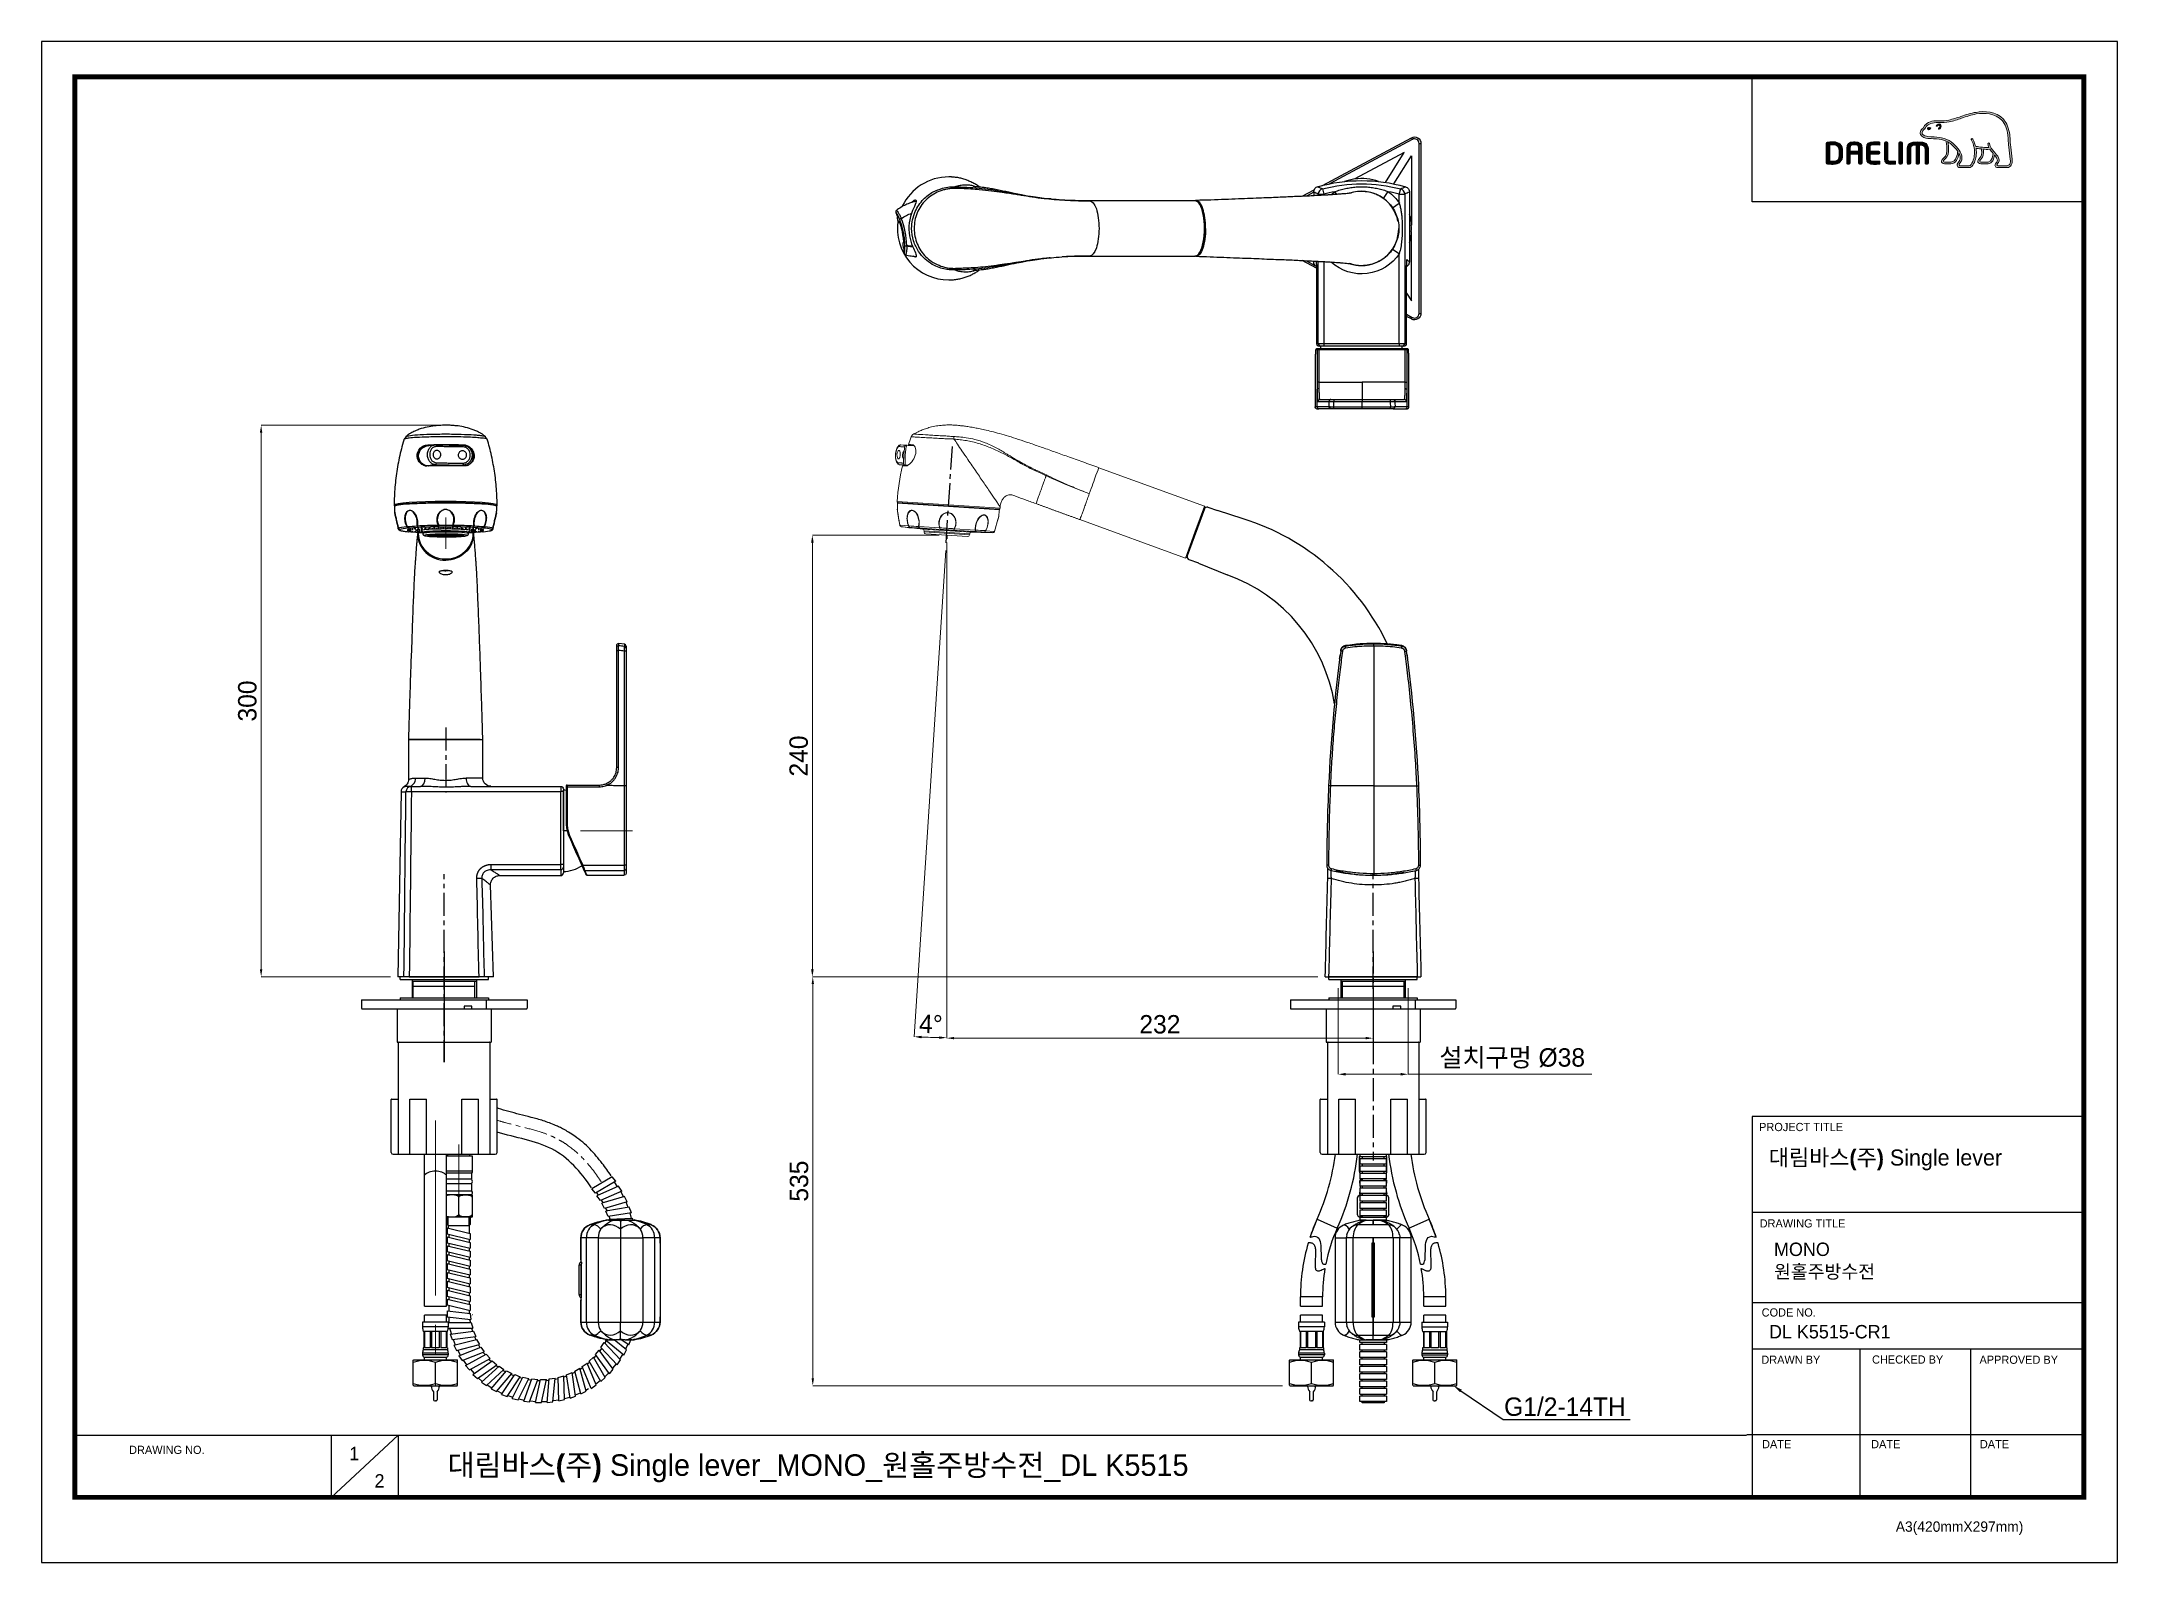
# Model space of a CAD drawing. Extents: x 0 to 1128, y 0 to 827.
import ezdxf
from ezdxf import colors
from ezdxf.entities.mleader import LeaderData, LeaderLine
from ezdxf.math import Vec2, Vec3

# ---------------------------------------------------------------- set-up
doc = ezdxf.new("R2010")
doc.units = 0
doc.header["$LTSCALE"] = 10
doc.header["$MEASUREMENT"] = 0
doc.header["$PDMODE"] = 3
doc.header["$PDSIZE"] = -10
doc.linetypes.add('CENTER', pattern=[2, 1.25, -0.25, 0.25, -0.25])
doc.linetypes.add('CENTER2', pattern=[28.575, 19.05, -3.175, 3.175, -3.175])
doc.layers.get('0').update_dxf_attribs({"linetype": 'CONTINUOUS'})
doc.layers.get('DEFPOINTS').update_dxf_attribs({"linetype": 'CONTINUOUS'})
for name, color, linetype in [('1', 7, 'CONTINUOUS'), ('6', 2, 'CONTINUOUS'), ('DEF_LAYER_ASSEM_MEMBER', 7, 'CONTINUOUS'), ('Layer3', 2, 'CONTINUOUS')]:
    doc.layers.add(name, color=color, linetype=linetype)
doc.layers.add('12', color=7, linetype='CONTINUOUS', true_color=0xffffff)
for name, color, linetype, lineweight in [('Cneter', 1, 'CENTER2', 13), ('레이어 1', 7, 'CONTINUOUS', 0), ('보조선', 2, 'CONTINUOUS', 25), ('외형선', 3, 'CONTINUOUS', 35)]:
    doc.layers.add(name, color=color, linetype=linetype, lineweight=lineweight)
doc.styles.add('Daelim Dimension', font='')
doc.styles.get("Standard").update_dxf_attribs({"font": ''})
doc.styles.get('Daelim Dimension').set_extended_font_data('나눔고딕')
doc.styles.get('Standard').set_extended_font_data('GulimChe')
doc.dimstyles.new('DEFAULT', dxfattribs={"dimscale": 2, "dimtxt": 2, "dimasz": 2, "dimexe": 0, "dimexo": 2, "dimgap": 1, "dimtad": 1, "dimdec": 0, "dimzin": 9, "dimdsep": 46, "dimtxsty": 'Daelim Dimension', "dimcen": 0.5, "dimclrd": 5, "dimclre": 5, "dimclrt": 256, "dimadec": 1, "dimazin": 0, "dimtfac": 1, "dimtdec": 0, "dimtix": 1, "dimtmove": 0, "dimatfit": 3, "dimfxl": 1, "dimtolj": 1, "dimtzin": 1, "dimlwd": 9, "dimlwe": 9, "dimarcsym": 0})

msp = doc.modelspace()

# ---------------------------------------------------------------- texts
at = {"color": 5, "ltscale": 40, "style": 'Daelim Dimension'}
for s, height, p in [('PROJECT TITLE', 4.453, (933.6, 234.5)), ('DRAWING TITLE', 4.453, (933.9, 182.1)), ('CODE NO.', 4.45, (935, 133.7)), ('DRAWN BY', 4.45, (934.8, 108)), ('CHECKED BY', 4.45, (995, 108.1)), ('APPROVED BY', 4.453, (1053.4, 108)), ('DRAWING NO.', 4.453, (47.6, 59)), ('DATE', 4.45, (935.2, 62.1)), ('DATE', 4.45, (994.5, 62.1)), ('DATE', 4.45, (1053.6, 62.1)), ('A3(420mmX297mm)', 5.62, (1007.9, 16.7))]:
    msp.add_text(s, height=height, dxfattribs=at).set_placement(p)
at = {"attachment_point": 1, "style": 'Daelim Dimension'}
for s, insert, char_height, width in [('{\\fPretendard Variable SemiBold|b0|i0|c129|p2;\\C7;대림바스(주)} Single lever', (938.9, 224.5), 8.729, 140.296), (' MONO\\P 원홀주방수전 ', (939, 173.9), 7.29, 122.635), ('DL K5515-CR1', (939, 129.1), 7.287, 122.635), ('1', (167.3, 62.9), 7.29, 10.17), ('2', (181, 48), 7.29, 10.17)]:
    msp.add_mtext(s, dxfattribs=dict(at, insert=insert, char_height=char_height, width=width))
at = {"color": 2, "insert": (220.7, 58.8), "char_height": 11.711, "width": 518.418, "attachment_point": 1, "style": 'Daelim Dimension'}
msp.add_mtext('{\\fPretendard Variable SemiBold|b0|i0|c129|p2;대림바스(주)} Single lever_MONO_원홀주방수전_DL K5515', dxfattribs=at)

# ---------------------------------------------------------------- blocks, each defined once
blk = doc.blocks.new('*D8')
at = {"color": 5, "lineweight": 9, "ltscale": 0.5, "transparency": 16777216}
for p, q in [((704.8, 312.2), (704.8, 265.4)), ((742.8, 312.2), (742.8, 265.4)), ((708.8, 265.4), (738.8, 265.4)), ((742.8, 265.4), (842.6, 265.4))]:
    blk.add_line(p, q, dxfattribs=at)
at = {"color": 5, "ltscale": 0.5, "transparency": 16777216}
for points in [[(708.8, 266.1), (708.8, 264.7), (704.8, 265.4)], [(738.8, 266.1), (738.8, 264.7), (742.8, 265.4)]]:
    blk.add_solid(points, dxfattribs=at)
at = {"layer": 'DEFPOINTS', "color": 0, "ltscale": 0.5, "transparency": 16777216}
for p in [(704.8, 316.2), (742.8, 316.2), (742.8, 265.4)]:
    blk.add_point(p, dxfattribs=at)
at = {"color": 7, "ltscale": 0.5, "transparency": 16777216, "insert": (799.4, 274), "char_height": 10, "attachment_point": 5, "style": 'Daelim Dimension'}
blk.add_mtext('\\A1;설치구멍 %%C38', dxfattribs=at)
blk = doc.blocks.new('*D9')
at = {"color": 5, "lineweight": 9, "ltscale": 0.5, "transparency": 16777216}
for p, q in [((693.8, 318.4), (419.2, 318.4)), ((419.2, 314.4), (419.2, 100.1)), ((674.5, 96.1), (419.2, 96.1))]:
    blk.add_line(p, q, dxfattribs=at)
at = {"color": 5, "ltscale": 0.5, "transparency": 16777216}
for points in [[(418.6, 314.4), (419.9, 314.4), (419.2, 318.4)], [(418.6, 100.1), (419.9, 100.1), (419.2, 96.1)]]:
    blk.add_solid(points, dxfattribs=at)
at = {"layer": 'DEFPOINTS', "color": 0, "ltscale": 0.5, "transparency": 16777216}
for p in [(697.8, 318.4), (419.2, 96.1), (678.5, 96.1)]:
    blk.add_point(p, dxfattribs=at)
at = {"color": 7, "ltscale": 0.5, "transparency": 16777216, "insert": (411.8, 207.3), "char_height": 10, "attachment_point": 5, "rotation": 90, "style": 'Daelim Dimension'}
blk.add_mtext('\\A1;535', dxfattribs=at)
blk = doc.blocks.new('*D2')
at = {"color": 5, "lineweight": 9, "ltscale": 0.5, "transparency": 16777216}
for p, q in [((492, 554.4), (492, 285)), ((723.8, 314.4), (723.8, 285)), ((496, 285), (719.8, 285))]:
    blk.add_line(p, q, dxfattribs=at)
at = {"color": 5, "ltscale": 0.5, "transparency": 16777216}
for points in [[(496, 285.7), (496, 284.4), (492, 285)], [(719.8, 285.7), (719.8, 284.4), (723.8, 285)]]:
    blk.add_solid(points, dxfattribs=at)
at = {"layer": 'DEFPOINTS', "color": 0, "ltscale": 0.5, "transparency": 16777216}
for p in [(492, 558.4), (723.8, 318.4), (723.8, 285)]:
    blk.add_point(p, dxfattribs=at)
at = {"color": 7, "ltscale": 0.5, "transparency": 16777216, "insert": (607.9, 292.5), "char_height": 10, "attachment_point": 5, "style": 'Daelim Dimension'}
blk.add_mtext('\\A1;232', dxfattribs=at)
blk = doc.blocks.new('*D3')
at = {"color": 5, "lineweight": 9, "ltscale": 0.5, "transparency": 16777216}
for p, q in [((488, 558.4), (419, 558.4)), ((419, 554.4), (419, 322.4)), ((693.8, 318.4), (419, 318.4))]:
    blk.add_line(p, q, dxfattribs=at)
at = {"color": 5, "ltscale": 0.5, "transparency": 16777216}
for points in [[(418.3, 554.4), (419.7, 554.4), (419, 558.4)], [(418.3, 322.4), (419.7, 322.4), (419, 318.4)]]:
    blk.add_solid(points, dxfattribs=at)
at = {"layer": 'DEFPOINTS', "color": 0, "ltscale": 0.5, "transparency": 16777216}
for p in [(492, 558.4), (419, 318.4), (697.8, 318.4)]:
    blk.add_point(p, dxfattribs=at)
at = {"color": 7, "ltscale": 0.5, "transparency": 16777216, "insert": (411.6, 438.4), "char_height": 10, "attachment_point": 5, "rotation": 90, "style": 'Daelim Dimension'}
blk.add_mtext('\\A1;240', dxfattribs=at)
blk = doc.blocks.new('*D4')
at = {"color": 5, "lineweight": 9, "ltscale": 0.5, "transparency": 16777216}
for p, q in [((491.5, 550.2), (474.4, 285.8)), ((492, 552.4), (492, 285.3))]:
    blk.add_line(p, q, dxfattribs=at)
blk.add_arc((492, 558.4), 273.1, 267.1391, 269.1609, dxfattribs=at)
at = {"color": 5, "ltscale": 0.5, "transparency": 16777216}
for points in [[(478.3, 284.9), (478.4, 286.3), (474.4, 285.8)], [(488, 286), (488, 284.6), (492, 285.3)]]:
    blk.add_solid(points, dxfattribs=at)
at = {"layer": 'DEFPOINTS', "color": 0, "ltscale": 0.5, "transparency": 16777216}
for p in [(495.2, 608), (491.7, 554.2), (492, 558.4), (492, 556.4), (480.2, 285.5)]:
    blk.add_point(p, dxfattribs=at)
at = {"color": 7, "ltscale": 0.5, "transparency": 16777216, "insert": (483.4, 292.7), "char_height": 10, "attachment_point": 5, "rotation": 358.15, "style": 'Daelim Dimension'}
blk.add_mtext('\\A1;4%%D', dxfattribs=at)
blk = doc.blocks.new('*D5')
at = {"color": 5, "lineweight": 9, "ltscale": 0.5, "transparency": 16777216}
for p, q in [((215.7, 618.2), (119.4, 618.2)), ((119.4, 614.2), (119.4, 322.4)), ((189.7, 318.4), (119.4, 318.4))]:
    blk.add_line(p, q, dxfattribs=at)
at = {"color": 5, "ltscale": 0.5, "transparency": 16777216}
for points in [[(118.7, 614.2), (120, 614.2), (119.4, 618.2)], [(118.7, 322.4), (120, 322.4), (119.4, 318.4)]]:
    blk.add_solid(points, dxfattribs=at)
at = {"layer": 'DEFPOINTS', "color": 0, "ltscale": 0.5, "transparency": 16777216}
for p in [(219.7, 618.2), (119.4, 318.4), (193.7, 318.4)]:
    blk.add_point(p, dxfattribs=at)
at = {"color": 7, "ltscale": 0.5, "transparency": 16777216, "insert": (111.9, 468.3), "char_height": 10, "attachment_point": 5, "rotation": 90, "style": 'Daelim Dimension'}
blk.add_mtext('\\A1;300', dxfattribs=at)

# ---------------------------------------------------------------- dimensions: what is measured, and where the dimension line sits
at = {"color": 5, "ltscale": 0.5}
for base, p1, p2, text, picture, middle in [((119.4, 318.4), (219.7, 618.2), (193.7, 318.4), '300', '*D5', (111.9, 468.3)), ((419.2, 96.1), (697.8, 318.4), (678.5, 96.1), '535', '*D9', (411.8, 207.3))]:
    dim = msp.add_linear_dim(base=base, p1=p1, p2=p2, angle=90, text=text, dimstyle='DEFAULT', override={"dimtxt": 5, "dimclrd": 5, "dimclre": 5, "dimclrt": 7}, dxfattribs=at)
    dim.commit()
    dim.dimension.update_dxf_attribs({"geometry": picture, "text_midpoint": middle})
dim = msp.add_angular_dim_2l(base=(480.2, 285.5), line1=((491.7, 554.2), (495.2, 608)), line2=((492, 558.4), (492, 556.4)), text='4%%D', dimstyle='DEFAULT', override={"dimtxt": 5, "dimclrd": 5, "dimclre": 5, "dimclrt": 7}, dxfattribs=at)
dim.commit()
dim.dimension.update_dxf_attribs({"geometry": '*D4', "text_midpoint": (483.4, 292.7)})
dim = msp.add_linear_dim(base=(419, 318.4), p1=(492, 558.4), p2=(697.8, 318.4), angle=90, dimstyle='DEFAULT', override={"dimtxt": 5, "dimclrd": 5, "dimclre": 5, "dimclrt": 7}, dxfattribs=at)
dim.commit()
dim.dimension.update_dxf_attribs({"geometry": '*D3', "text_midpoint": (411.6, 438.4)})
dim = msp.add_linear_dim(base=(723.8, 285), p1=(492, 558.4), p2=(723.8, 318.4), text='232', dimstyle='DEFAULT', override={"dimtxt": 5, "dimclrd": 5, "dimclre": 5, "dimclrt": 7}, dxfattribs=at)
dim.commit()
dim.dimension.update_dxf_attribs({"geometry": '*D2', "text_midpoint": (607.9, 292.5)})
dim = msp.add_linear_dim(base=(742.8, 265.4), p1=(704.8, 316.2), p2=(742.8, 316.2), text='설치구멍 %%C<>', dimstyle='DEFAULT', override={"dimtxt": 5, "dimclrd": 5, "dimclre": 5, "dimclrt": 7}, dxfattribs=at)
dim.commit()
dim.dimension.update_dxf_attribs({"geometry": '*D8', "text_midpoint": (799.4, 265.4), "dimtype": 160})

# ---------------------------------------------------------------- hatches: boundary and pattern name
at = {"layer": '레이어 1'}
h = msp.add_hatch(color=5, dxfattribs=at)
h.dxf.hatch_style = 1
edge = h.paths.add_edge_path(flags=16)
edge.add_spline(control_points=[(1069.5, 759.8), (1069.1, 759.3), (1068.4, 759.3), (1068.4, 759.3), (1068.4, 759.3), (1063.5, 759.3), (1063.5, 759.3), (1063.3, 759.3), (1063.1, 759.3), (1063, 759.4), (1063, 759.5), (1062.9, 759.6), (1062.9, 759.7), (1062.9, 760), (1063.1, 760.3), (1063.4, 760.6), (1063.6, 760.8), (1063.7, 761.1), (1063.9, 761.4), (1064.1, 762.1), (1064.1, 762.9), (1063.8, 763.6), (1063.2, 764.8), (1062.3, 765.8), (1061.5, 766.7), (1061.5, 766.7), (1061.2, 767), (1061.2, 767), (1060.1, 768.2), (1059, 769.5), (1058.9, 771.2), (1058.9, 771.5), (1058.7, 771.7), (1058.5, 771.7), (1058.5, 771.7), (1058.2, 771.6), (1058.2, 771.6), (1058.1, 771.5), (1058, 771.3), (1058, 771.2), (1058, 771.2), (1058, 771.1), (1058, 771.1), (1058.1, 770.5), (1058.2, 769.9), (1058.5, 769.3), (1058.5, 769.3), (1058.5, 769.2), (1058.5, 769.2), (1058.5, 769.2), (1058.4, 769.2), (1058.4, 769.2), (1055.3, 769.1), (1052.2, 769.7), (1051.2, 769.9), (1050.7, 772.2), (1049.8, 773.7), (1049.7, 773.7), (1049.6, 773.9), (1049.5, 774), (1049.4, 774), (1049.4, 774), (1049.2, 773.9), (1049.1, 773.9), (1049.1, 773.9), (1049.1, 773.8), (1048.9, 773.7), (1048.9, 773.7), (1048.9, 773.6), (1048.9, 773.6), (1048.9, 773.6), (1049, 773.3), (1049, 773.3), (1049.1, 773.2), (1050.7, 770.3), (1050.7, 766.5), (1050.7, 764.2), (1050.1, 762), (1048.9, 760), (1048.6, 759.5), (1048.2, 759.3), (1047.7, 759.3), (1047.7, 759.3), (1042.8, 759.3), (1042.8, 759.3), (1042.6, 759.3), (1042.3, 759.4), (1042.3, 759.8), (1042.3, 760), (1042.5, 760.3), (1042.8, 760.6), (1044.8, 762.9), (1043.6, 766.4), (1041.7, 768.7), (1039.8, 771), (1036.7, 773.8), (1032.8, 774.5), (1031.4, 774.8), (1029.1, 774.9), (1027.2, 775), (1027.2, 775), (1025.3, 775.1), (1025.3, 775.1), (1024.4, 775.2), (1022.8, 775.8), (1022.3, 776.7), (1022.1, 777.1), (1022.1, 777.5), (1022.4, 777.9), (1022.5, 778.2), (1022.8, 778.4), (1023, 778.7), (1023.4, 779), (1023.7, 779.3), (1023.9, 779.7), (1023.9, 779.7), (1024, 779.9), (1024, 779.9), (1024.9, 781.7), (1026.9, 782.6), (1029.8, 782.7), (1029.8, 782.7), (1031.4, 782.7), (1031.4, 782.7), (1033.2, 782.7), (1035.2, 782.7), (1036.9, 783.1), (1039.2, 783.6), (1041.6, 784.4), (1043.6, 785.1), (1043.6, 785.1), (1043.7, 785.1), (1043.7, 785.1), (1046.3, 786), (1048.9, 786.9), (1051.6, 787.4), (1056, 788.1), (1061.9, 788.1), (1065.7, 783.8), (1067.4, 781.9), (1068.5, 779.2), (1068.8, 775.9), (1068.8, 775.9), (1068.8, 775.9), (1068.8, 775.9), (1068.8, 775.8), (1068.9, 775.5), (1069, 773.3), (1069.1, 772.3), (1069.1, 771.3), (1069.4, 769.3), (1069.4, 769.3), (1070.1, 762.8), (1070.1, 762.8), (1070.1, 762.8), (1070.2, 762), (1070.2, 762), (1070.2, 761), (1070, 760.3), (1069.5, 759.8)], knot_values=[0, 0, 0, 0, 1, 1, 1, 2, 2, 2, 3, 3, 3, 4, 4, 4, 5, 5, 5, 6, 6, 6, 7, 7, 7, 8, 8, 8, 9, 9, 9, 10, 10, 10, 11, 11, 11, 12, 12, 12, 13, 13, 13, 14, 14, 14, 15, 15, 15, 16, 16, 16, 17, 17, 17, 18, 18, 18, 19, 19, 19, 20, 20, 20, 21, 21, 21, 22, 22, 22, 23, 23, 23, 24, 24, 24, 25, 25, 25, 26, 26, 26, 27, 27, 27, 28, 28, 28, 29, 29, 29, 30, 30, 30, 31, 31, 31, 32, 32, 32, 33, 33, 33, 34, 34, 34, 35, 35, 35, 36, 36, 36, 37, 37, 37, 38, 38, 38, 39, 39, 39, 40, 40, 40, 41, 41, 41, 42, 42, 42, 43, 43, 43, 44, 44, 44, 45, 45, 45, 46, 46, 46, 47, 47, 47, 48, 48, 48, 49, 49, 49, 50, 50, 50, 51, 51, 51, 52, 52, 52, 53, 53, 53, 53], degree=3, periodic=0)
edge = h.paths.add_edge_path(flags=16)
edge.add_spline(control_points=[(1058.1, 761.3), (1058.1, 761.3), (1054.1, 761.3), (1054.1, 761.3), (1053.8, 761.3), (1053.5, 761.5), (1053.5, 761.8), (1053.5, 762), (1053.7, 762.3), (1053.9, 762.5), (1054.7, 763.3), (1055.6, 764.3), (1055.6, 766.4), (1055.6, 766.4), (1055.5, 767.3), (1055.5, 767.3), (1055.5, 767.3), (1055.4, 768.2), (1055.4, 768.2), (1055.4, 768.2), (1055.3, 768.3), (1055.3, 768.3), (1055.3, 768.3), (1055.4, 768.3), (1055.4, 768.3), (1056.2, 768.2), (1057.6, 768.1), (1059, 768.2), (1059.4, 767.7), (1059.9, 766.9), (1060.8, 766), (1060.7, 765.5), (1060.3, 761.3), (1058.1, 761.3)], knot_values=[0, 0, 0, 0, 1, 1, 1, 2, 2, 2, 3, 3, 3, 4, 4, 4, 5, 5, 5, 6, 6, 6, 7, 7, 7, 8, 8, 8, 9, 9, 9, 10, 10, 10, 11, 11, 11, 11], degree=3, periodic=0)
edge = h.paths.add_edge_path(flags=16)
edge.add_spline(control_points=[(1037.9, 761.3), (1037.9, 761.3), (1034.3, 761.3), (1034.3, 761.3), (1034, 761.3), (1033.8, 761.5), (1033.8, 761.8), (1033.8, 762), (1033.9, 762.2), (1034.2, 762.5), (1035.1, 763.2), (1036.5, 764.3), (1036.6, 767.3), (1036.6, 767.3), (1036.6, 768.1), (1036.6, 768.1), (1036.6, 769.3), (1036.4, 770.9), (1036.1, 772.2), (1036.1, 772.2), (1036, 772.4), (1036, 772.4), (1036, 772.4), (1036.1, 772.3), (1036.1, 772.3), (1036.7, 772), (1039.6, 770), (1041.6, 767.1), (1041.5, 765.7), (1040.7, 761.3), (1037.9, 761.3)], knot_values=[0, 0, 0, 0, 1, 1, 1, 2, 2, 2, 3, 3, 3, 4, 4, 4, 5, 5, 5, 6, 6, 6, 7, 7, 7, 8, 8, 8, 9, 9, 9, 10, 10, 10, 10], degree=3, periodic=0)
edge = h.paths.add_edge_path()
edge.add_spline(control_points=[(1071.1, 762.9), (1071.1, 762.9), (1070.4, 769.4), (1070.4, 769.4), (1070.1, 771.4), (1070.1, 772.5), (1070, 773.4), (1070, 773.4), (1069.8, 776), (1069.8, 776), (1069.4, 779.5), (1068.3, 782.4), (1066.4, 784.5), (1062.4, 789.1), (1056.1, 789.1), (1051.5, 788.3), (1048.6, 787.9), (1046, 787), (1043.3, 786.1), (1043.3, 786.1), (1043.3, 786), (1043.3, 786), (1041.2, 785.4), (1038.9, 784.6), (1036.7, 784.1), (1035.1, 783.7), (1033.2, 783.7), (1031.4, 783.7), (1031.4, 783.7), (1029.7, 783.7), (1029.7, 783.7), (1026.5, 783.6), (1024.2, 782.5), (1023.1, 780.3), (1023.1, 780.3), (1023, 780.2), (1023, 780.2), (1022.9, 779.9), (1022.6, 779.6), (1022.3, 779.4), (1022.1, 779.1), (1021.8, 778.8), (1021.5, 778.4), (1021.3, 778), (1021.2, 777.6), (1021.2, 777.2), (1021.2, 776.9), (1021.2, 776.5), (1021.4, 776.2), (1022.1, 774.9), (1024.1, 774.2), (1025.3, 774.1), (1025.3, 774.1), (1027, 774), (1027.1, 774), (1028.8, 773.9), (1031.2, 773.8), (1032.6, 773.5), (1033.4, 773.4), (1034.3, 773.1), (1035.2, 772.7), (1035.3, 772.5), (1035.7, 770.5), (1035.7, 768.1), (1035.7, 768.1), (1035.7, 767.3), (1035.7, 767.3), (1035.5, 764.7), (1034.4, 763.9), (1033.6, 763.2), (1033.5, 763.1), (1032.8, 762.5), (1032.8, 761.8), (1032.7, 761.4), (1032.8, 761), (1033.1, 760.8), (1033.4, 760.5), (1033.8, 760.3), (1034.3, 760.3), (1034.3, 760.3), (1037.9, 760.3), (1037.9, 760.3), (1040.5, 760.3), (1041.8, 763.2), (1042.2, 765.8), (1042.2, 765.8), (1042.2, 766.2), (1042.2, 766.2), (1042.2, 766.2), (1042.3, 766), (1042.3, 766), (1042.7, 765.3), (1042.9, 764.4), (1042.9, 763.7), (1042.9, 762.7), (1042.6, 761.9), (1042, 761.3), (1041.9, 761.1), (1041.2, 760.4), (1041.2, 759.7), (1041.2, 759.7), (1041.2, 759.5), (1041.2, 759.5), (1041.3, 758.7), (1042, 758.3), (1042.6, 758.3), (1042.6, 758.3), (1047.7, 758.3), (1047.7, 758.3), (1048.6, 758.3), (1049.3, 758.7), (1049.8, 759.5), (1051, 761.6), (1051.7, 763.9), (1051.7, 766.3), (1051.7, 767.1), (1051.6, 767.9), (1051.5, 768.7), (1051.5, 768.7), (1051.5, 768.8), (1051.5, 768.8), (1051.5, 768.8), (1051.5, 768.8), (1051.5, 768.8), (1052.1, 768.7), (1053.1, 768.5), (1054.3, 768.4), (1054.3, 768.4), (1054.4, 768.4), (1054.4, 768.4), (1054.4, 768.4), (1054.5, 767.4), (1054.5, 767.4), (1054.5, 767.4), (1054.6, 767.2), (1054.6, 767.2), (1054.6, 767.2), (1054.6, 766.4), (1054.6, 766.4), (1054.6, 764.5), (1053.7, 763.6), (1053.2, 763.1), (1053.2, 763.1), (1052.6, 762.5), (1052.5, 761.9), (1052.5, 761.9), (1052.5, 761.7), (1052.5, 761.7), (1052.5, 761.5), (1052.5, 761.1), (1052.8, 760.8), (1053.1, 760.5), (1053.6, 760.3), (1054.2, 760.3), (1054.2, 760.3), (1058.1, 760.3), (1058.1, 760.3), (1060.5, 760.3), (1061.2, 763.3), (1061.5, 765), (1061.5, 765), (1061.5, 765.2), (1061.5, 765.2), (1061.5, 765.2), (1061.6, 765.1), (1061.6, 765.1), (1062.2, 764.4), (1062.6, 763.6), (1062.9, 763.1), (1063, 762.9), (1063.1, 762.6), (1063.1, 762.3), (1063.1, 762.3), (1063, 761.7), (1063, 761.7), (1062.9, 761.4), (1062.7, 761.1), (1062.5, 760.9), (1062.2, 760.5), (1061.8, 760.1), (1061.8, 759.6), (1061.8, 759.6), (1061.9, 759.3), (1061.9, 759.3), (1062, 758.7), (1062.5, 758.3), (1063.4, 758.3), (1063.4, 758.3), (1068.4, 758.3), (1068.4, 758.3), (1068.5, 758.3), (1069.5, 758.3), (1070.3, 759.1), (1070.9, 759.8), (1071.2, 760.7), (1071.2, 761.9), (1071.2, 761.9), (1071.1, 762.9), (1071.1, 762.9)], knot_values=[0, 0, 0, 0, 1, 1, 1, 2, 2, 2, 3, 3, 3, 4, 4, 4, 5, 5, 5, 6, 6, 6, 7, 7, 7, 8, 8, 8, 9, 9, 9, 10, 10, 10, 11, 11, 11, 12, 12, 12, 13, 13, 13, 14, 14, 14, 15, 15, 15, 16, 16, 16, 17, 17, 17, 18, 18, 18, 19, 19, 19, 20, 20, 20, 21, 21, 21, 22, 22, 22, 23, 23, 23, 24, 24, 24, 25, 25, 25, 26, 26, 26, 27, 27, 27, 28, 28, 28, 29, 29, 29, 30, 30, 30, 31, 31, 31, 32, 32, 32, 33, 33, 33, 34, 34, 34, 35, 35, 35, 36, 36, 36, 37, 37, 37, 38, 38, 38, 39, 39, 39, 40, 40, 40, 41, 41, 41, 42, 42, 42, 43, 43, 43, 44, 44, 44, 45, 45, 45, 46, 46, 46, 47, 47, 47, 48, 48, 48, 49, 49, 49, 50, 50, 50, 51, 51, 51, 52, 52, 52, 53, 53, 53, 54, 54, 54, 55, 55, 55, 56, 56, 56, 57, 57, 57, 58, 58, 58, 59, 59, 59, 60, 60, 60, 61, 61, 61, 62, 62, 62, 63, 63, 63, 64, 64, 64, 65, 65, 65, 66, 66, 66, 66], degree=3, periodic=0)
edge = h.paths.add_edge_path(flags=0)
edge.add_spline(control_points=[(1025.2, 779.9), (1025.2, 779.9), (1025.9, 780.2), (1026.8, 779.8), (1026.8, 779.8), (1027, 779.8), (1026.8, 779.6), (1026.4, 779), (1025.9, 778.9), (1025.9, 778.9), (1025.9, 778.9), (1025.6, 778.8), (1025.4, 779), (1025.1, 779.4), (1025.1, 779.6), (1025.1, 779.6), (1025.1, 779.6), (1025, 779.8), (1025.2, 779.9)], knot_values=[0, 0, 0, 0, 1, 1, 1, 2, 2, 2, 3, 3, 3, 4, 4, 4, 5, 5, 5, 6, 6, 6, 6], degree=3, periodic=0)
edge = h.paths.add_edge_path(flags=0)
edge.add_spline(control_points=[(1030, 781.2), (1029.9, 781.1), (1029.9, 780.9), (1030, 780.8), (1030.2, 780.7), (1030.3, 780.7), (1030.5, 780.8), (1030.5, 780.9), (1031.1, 781.6), (1031.6, 781.2), (1031.8, 781.1), (1031.9, 780.9), (1031.9, 780.7), (1031.8, 780.3), (1031.5, 779.8), (1031.2, 779.7), (1031.1, 779.6), (1031, 779.4), (1031.1, 779.2), (1031.1, 779.1), (1031.3, 779.1), (1031.5, 779.1), (1031.9, 779.3), (1032.5, 780), (1032.5, 780.7), (1032.6, 781.1), (1032.4, 781.5), (1032, 781.8), (1031.2, 782.3), (1030.4, 781.6), (1030, 781.2)], knot_values=[0, 0, 0, 0, 1, 1, 1, 2, 2, 2, 3, 3, 3, 4, 4, 4, 5, 5, 5, 6, 6, 6, 7, 7, 7, 8, 8, 8, 9, 9, 9, 10, 10, 10, 10], degree=3, periodic=0)
edge = h.paths.add_edge_path(flags=0)
edge.add_spline(control_points=[(1029.9, 780.7), (1029.9, 780.7), (1029.9, 780.7), (1029.9, 780.7), (1029.9, 780.7), (1029.9, 780.7), (1029.9, 780.7)], knot_values=[0, 0, 0, 0, 1, 1, 1, 2, 2, 2, 2], degree=3, periodic=0)
h = msp.add_hatch(color=5, dxfattribs=at)
h.dxf.hatch_style = 2
edge = h.paths.add_edge_path()
edge.add_spline(control_points=[(1025.2, 779.9), (1025.2, 779.9), (1025.9, 780.2), (1026.8, 779.8), (1026.8, 779.8), (1027, 779.8), (1026.8, 779.6), (1026.4, 779), (1025.9, 778.9), (1025.9, 778.9), (1025.9, 778.9), (1025.6, 778.8), (1025.4, 779), (1025.1, 779.4), (1025.1, 779.6), (1025.1, 779.6), (1025.1, 779.6), (1025, 779.8), (1025.2, 779.9)], knot_values=[0, 0, 0, 0, 1, 1, 1, 2, 2, 2, 3, 3, 3, 4, 4, 4, 5, 5, 5, 6, 6, 6, 6], degree=3, periodic=0)
h = msp.add_hatch(color=5, dxfattribs=at)
h.dxf.hatch_style = 2
edge = h.paths.add_edge_path()
edge.add_spline(control_points=[(1030, 781.2), (1029.9, 781.1), (1029.9, 780.9), (1030, 780.8), (1030.2, 780.7), (1030.3, 780.7), (1030.5, 780.8), (1030.5, 780.9), (1031.1, 781.6), (1031.6, 781.2), (1031.8, 781.1), (1031.9, 780.9), (1031.9, 780.7), (1031.8, 780.3), (1031.5, 779.8), (1031.2, 779.7), (1031.1, 779.6), (1031, 779.4), (1031.1, 779.2), (1031.1, 779.1), (1031.3, 779.1), (1031.5, 779.1), (1031.9, 779.3), (1032.5, 780), (1032.5, 780.7), (1032.6, 781.1), (1032.4, 781.5), (1032, 781.8), (1031.2, 782.3), (1030.4, 781.6), (1030, 781.2)], knot_values=[0, 0, 0, 0, 1, 1, 1, 2, 2, 2, 3, 3, 3, 4, 4, 4, 5, 5, 5, 6, 6, 6, 7, 7, 7, 8, 8, 8, 9, 9, 9, 10, 10, 10, 10], degree=3, periodic=0)
h = msp.add_hatch(color=5, dxfattribs=at)
h.dxf.hatch_style = 2
edge = h.paths.add_edge_path()
edge.add_spline(control_points=[(977.1, 765.1), (977.1, 762.8), (976.1, 761.7), (973.9, 761.7), (973.9, 761.7), (972.4, 761.7), (972, 761.7), (972, 761.7), (972, 770.5), (972, 770.5), (972.8, 770.6), (973.9, 770.6), (973.9, 770.6), (976.1, 770.6), (977.1, 769.6), (977.1, 767.2), (977.1, 767.2), (977.1, 765.1), (977.1, 765.1)], knot_values=[0, 0, 0, 0, 1, 1, 1, 2, 2, 2, 3, 3, 3, 4, 4, 4, 5, 5, 5, 6, 6, 6, 6], degree=3, periodic=0)
edge = h.paths.add_edge_path()
edge.add_spline(control_points=[(973.9, 772.3), (972.7, 772.3), (971.1, 772.2), (970.6, 772.1), (970.3, 772.1), (970.1, 771.8), (970.1, 771.5), (970.1, 771.5), (970.1, 760.8), (970.1, 760.8), (970.1, 760.5), (970.3, 760.2), (970.7, 760.2), (971.1, 760.1), (972.7, 760), (973.9, 760), (977.2, 760), (979, 761.8), (979, 765.1), (979, 765.1), (979, 767.2), (979, 767.2), (979, 770.5), (977.2, 772.3), (973.9, 772.3)], knot_values=[0, 0, 0, 0, 1, 1, 1, 2, 2, 2, 3, 3, 3, 4, 4, 4, 5, 5, 5, 6, 6, 6, 7, 7, 7, 8, 8, 8, 8], degree=3, periodic=0)
h = msp.add_hatch(color=5, dxfattribs=at)
h.dxf.hatch_style = 2
edge = h.paths.add_edge_path()
edge.add_spline(control_points=[(987.6, 767.2), (987.6, 767.2), (983.1, 767.2), (983.1, 767.2), (983.1, 767.4), (983.1, 768.8), (983.1, 768.8), (983.1, 770.3), (983.6, 770.6), (984.9, 770.6), (984.9, 770.6), (985.9, 770.6), (985.9, 770.6), (987.2, 770.6), (987.6, 770.3), (987.6, 768.8), (987.6, 768.8), (987.6, 767.4), (987.6, 767.2)], knot_values=[0, 0, 0, 0, 1, 1, 1, 2, 2, 2, 3, 3, 3, 4, 4, 4, 5, 5, 5, 6, 6, 6, 6], degree=3, periodic=0)
edge = h.paths.add_edge_path()
edge.add_spline(control_points=[(985.9, 772.3), (985.9, 772.3), (984.9, 772.3), (984.9, 772.3), (982.4, 772.3), (981.2, 771.2), (981.2, 768.8), (981.2, 768.8), (981.2, 760.7), (981.2, 760.7), (981.2, 760.4), (981.5, 760.1), (981.7, 760.1), (981.7, 760.1), (982.6, 760.1), (982.6, 760.1), (982.9, 760.1), (983.1, 760.4), (983.1, 760.7), (983.1, 760.7), (983.1, 765.4), (983.1, 765.5), (983.1, 765.5), (987.6, 765.5), (987.6, 765.5), (987.6, 765.4), (987.6, 760.7), (987.6, 760.7), (987.6, 760.4), (987.9, 760.1), (988.2, 760.1), (988.2, 760.1), (989, 760.1), (989, 760.1), (989.4, 760.1), (989.6, 760.4), (989.6, 760.7), (989.6, 760.7), (989.6, 768.8), (989.6, 768.8), (989.6, 771.2), (988.4, 772.3), (985.9, 772.3)], knot_values=[0, 0, 0, 0, 1, 1, 1, 2, 2, 2, 3, 3, 3, 4, 4, 4, 5, 5, 5, 6, 6, 6, 7, 7, 7, 8, 8, 8, 9, 9, 9, 10, 10, 10, 11, 11, 11, 12, 12, 12, 13, 13, 13, 14, 14, 14, 14], degree=3, periodic=0)
h = msp.add_hatch(color=5, dxfattribs=at)
h.dxf.hatch_style = 2
edge = h.paths.add_edge_path()
edge.add_spline(control_points=[(992, 769.2), (992, 769.2), (992, 763.2), (992, 763.2), (992, 761), (993.2, 760), (995.7, 760), (996.7, 760), (998.2, 760), (998.8, 760.1), (998.8, 760.1), (999.1, 760.1), (999.1, 760.1), (999.1, 760.1), (999.2, 760.1), (999.2, 760.1), (999.2, 760.1), (999.2, 761.7), (999.2, 761.7), (999.2, 761.7), (995.7, 761.7), (995.7, 761.7), (993.9, 761.7), (993.9, 762.2), (993.9, 763.2), (993.9, 763.2), (993.9, 765.4), (993.9, 765.6), (994.1, 765.6), (998.6, 765.6), (998.6, 765.6), (998.9, 765.6), (999.2, 765.8), (999.2, 766.1), (999.2, 766.1), (999.2, 766.7), (999.2, 766.7), (999.2, 767), (998.9, 767.2), (998.6, 767.2), (998.6, 767.2), (994.1, 767.2), (993.9, 767.2), (993.9, 767.4), (993.9, 769.2), (993.9, 769.2), (993.9, 770.1), (993.9, 770.6), (995.7, 770.6), (995.7, 770.6), (999.2, 770.5), (999.2, 770.5), (999.2, 770.5), (999.2, 772.1), (999.2, 772.1), (999.2, 772.1), (998.8, 772.2), (998.8, 772.2), (998.1, 772.2), (996.5, 772.3), (995.7, 772.3), (993.2, 772.3), (992, 771.3), (992, 769.2)], knot_values=[0, 0, 0, 0, 1, 1, 1, 2, 2, 2, 3, 3, 3, 4, 4, 4, 5, 5, 5, 6, 6, 6, 7, 7, 7, 8, 8, 8, 9, 9, 9, 10, 10, 10, 11, 11, 11, 12, 12, 12, 13, 13, 13, 14, 14, 14, 15, 15, 15, 16, 16, 16, 17, 17, 17, 18, 18, 18, 19, 19, 19, 20, 20, 20, 21, 21, 21, 21], degree=3, periodic=0)
h = msp.add_hatch(color=5, dxfattribs=at)
h.dxf.hatch_style = 2
edge = h.paths.add_edge_path()
edge.add_spline(control_points=[(1002.3, 772.2), (1002, 772.2), (1001.7, 771.9), (1001.7, 771.6), (1001.7, 771.6), (1001.7, 763.2), (1001.7, 763.2), (1001.7, 760.4), (1003.6, 760), (1005.2, 760), (1006.5, 760), (1006.8, 760.1), (1007.1, 760.1), (1007.1, 760.1), (1007.3, 760.2), (1007.3, 760.2), (1007.3, 760.2), (1007.6, 760.2), (1007.6, 760.2), (1007.6, 760.2), (1007.7, 760.2), (1007.7, 760.2), (1007.7, 760.2), (1007.7, 761.7), (1007.7, 761.7), (1007.7, 761.7), (1005.3, 761.7), (1005.3, 761.7), (1003.6, 761.7), (1003.6, 762.4), (1003.6, 763), (1003.6, 763), (1003.6, 771.6), (1003.6, 771.6), (1003.6, 771.9), (1003.4, 772.2), (1003.1, 772.2), (1003.1, 772.2), (1002.3, 772.2), (1002.3, 772.2)], knot_values=[0, 0, 0, 0, 1, 1, 1, 2, 2, 2, 3, 3, 3, 4, 4, 4, 5, 5, 5, 6, 6, 6, 7, 7, 7, 8, 8, 8, 9, 9, 9, 10, 10, 10, 11, 11, 11, 12, 12, 12, 13, 13, 13, 13], degree=3, periodic=0)
h = msp.add_hatch(color=5, dxfattribs=at)
h.dxf.hatch_style = 2
edge = h.paths.add_edge_path()
edge.add_spline(control_points=[(1010.1, 772.2), (1009.7, 772.2), (1009.5, 771.9), (1009.5, 771.7), (1009.5, 771.7), (1009.5, 760.7), (1009.5, 760.7), (1009.5, 760.4), (1009.8, 760.1), (1010.1, 760.1), (1010.1, 760.1), (1010.9, 760.1), (1010.9, 760.1), (1011.3, 760.1), (1011.5, 760.4), (1011.5, 760.7), (1011.5, 760.7), (1011.5, 771.7), (1011.5, 771.7), (1011.5, 771.9), (1011.2, 772.2), (1010.9, 772.2), (1010.9, 772.2), (1010.1, 772.2), (1010.1, 772.2)], knot_values=[0, 0, 0, 0, 1, 1, 1, 2, 2, 2, 3, 3, 3, 4, 4, 4, 5, 5, 5, 6, 6, 6, 7, 7, 7, 8, 8, 8, 8], degree=3, periodic=0)
h = msp.add_hatch(color=5, dxfattribs=at)
h.dxf.hatch_style = 2
edge = h.paths.add_edge_path()
edge.add_spline(control_points=[(1014, 767.4), (1014, 767.4), (1014, 760.7), (1014, 760.7), (1014, 760.4), (1014.3, 760.1), (1014.5, 760.1), (1014.5, 760.1), (1015.4, 760.1), (1015.4, 760.1), (1015.8, 760.1), (1016, 760.4), (1016, 760.7), (1016, 760.7), (1016, 767.3), (1016, 767.3), (1016, 770.2), (1016.4, 770.5), (1018.9, 770.5), (1018.9, 770.3), (1018.9, 760.7), (1018.9, 760.7), (1018.9, 760.4), (1019.1, 760.1), (1019.4, 760.1), (1019.4, 760.1), (1020.3, 760.1), (1020.3, 760.1), (1020.6, 760.1), (1020.8, 760.4), (1020.8, 760.7), (1020.8, 760.7), (1020.8, 770.2), (1020.8, 770.4), (1022, 770.4), (1022.8, 770.3), (1023.2, 769.9), (1023.7, 769.4), (1023.8, 768.6), (1023.8, 767.3), (1023.8, 767.3), (1023.8, 760.7), (1023.8, 760.7), (1023.8, 760.4), (1024, 760.1), (1024.3, 760.1), (1024.3, 760.1), (1025.2, 760.1), (1025.2, 760.1), (1025.5, 760.1), (1025.7, 760.4), (1025.7, 760.7), (1025.7, 760.7), (1025.7, 767.4), (1025.7, 767.4), (1025.7, 771.5), (1024.2, 772.2), (1019.9, 772.2), (1015.5, 772.2), (1014, 771.5), (1014, 767.4)], knot_values=[0, 0, 0, 0, 1, 1, 1, 2, 2, 2, 3, 3, 3, 4, 4, 4, 5, 5, 5, 6, 6, 6, 7, 7, 7, 8, 8, 8, 9, 9, 9, 10, 10, 10, 11, 11, 11, 12, 12, 12, 13, 13, 13, 14, 14, 14, 15, 15, 15, 16, 16, 16, 17, 17, 17, 18, 18, 18, 19, 19, 19, 20, 20, 20, 20], degree=3, periodic=0)

# ---------------------------------------------------------------- linework, layer by layer
at = {"color": 5, "ltscale": 0.5}
for p, q in [((929.8, 739.7), (929.8, 807.6)), ((929.8, 242.4), (929.8, 34.3))]:
    msp.add_line(p, q, dxfattribs=at)
at = {"color": 5}
for p, q in [((1037.7, 760.3), (1037.7, 760.3)), ((18.1, 69.3), (926.7, 69.3))]:
    msp.add_line(p, q, dxfattribs=at)
at = {"color": 5, "ltscale": 40}
for p, q in [((1110.1, 739.7), (929.8, 739.7)), ((1110.1, 242.4), (929.8, 242.4)), ((1110.1, 190.2), (929.8, 190.2)), ((1110.1, 190.2), (929.8, 190.2)), ((1110.1, 141.2), (929.8, 141.2)), ((1110.1, 141.2), (929.8, 141.2)), ((1110.1, 115.9), (929.8, 115.9)), ((1110.1, 115.9), (929.8, 115.9)), ((988.4, 115.9), (988.4, 35.4)), ((1048.5, 115.9), (1048.5, 35.4)), ((157.4, 69.3), (157.4, 35.3)), ((157.4, 69.3), (157.4, 35.3)), ((193.8, 69.3), (157.4, 35.3)), ((193.8, 69.3), (157.4, 35.3)), ((193.8, 69.3), (193.8, 35.3)), ((193.8, 69.3), (193.8, 35.3)), ((1110.1, 69.4), (927, 69.4)), ((1110.1, 69.4), (931.2, 69.4)), ((1110.1, 35.4), (955.6, 35.4))]:
    msp.add_line(p, q, dxfattribs=at)
at = {"color": 1, "linetype": 'CENTER'}
msp.add_line((491.7, 554.2), (495.2, 608), dxfattribs=at)
at = {"ltscale": 0.5}
for p, q in [((492, 558.4), (492, 556.4)), ((242.9, 318.4), (194.9, 318.4)), ((697.8, 318.4), (749.8, 318.4)), ((747.8, 318.4), (699.8, 318.4)), ((233, 187.8), (220.1, 187.8)), ((226.8, 189.3), (226.8, 187.8)), ((308.2, 186.1), (307, 186.1)), ((314.7, 181.2), (314.7, 176.5)), ((221.5, 130.4), (221.5, 133.5)), ((222.9, 124.3), (222, 127.3)), ((716.5, 91.5), (731.1, 91.5)), ((729.8, 86.7), (717.8, 86.7))]:
    msp.add_line(p, q, dxfattribs=at)
at = {"color": 0}
for p, q in [((173.9, 305.9), (263.9, 305.9)), ((241.9, 300.9), (241.9, 305.9)), ((678.8, 305.9), (768.8, 305.9)), ((746.8, 300.9), (746.8, 305.9)), ((174.4, 300.9), (263.4, 300.9)), ((233.9, 302.4), (229.7, 302.4)), ((229.7, 302.4), (229.7, 300.9)), ((233.9, 300.9), (233.9, 302.4)), ((679.3, 300.9), (768.3, 300.9)), ((738.8, 302.4), (734.6, 302.4)), ((734.6, 302.4), (734.6, 300.9)), ((738.8, 300.9), (738.8, 302.4)), ((200.2, 221.9), (200.2, 251.9)), ((209.3, 221.9), (209.3, 251.9)), ((228.4, 221.9), (228.4, 251.9)), ((237.5, 221.9), (237.5, 251.9)), ((705.1, 221.9), (705.1, 251.9)), ((714.2, 221.9), (714.2, 251.9)), ((733.4, 221.9), (733.4, 251.9)), ((742.5, 221.9), (742.5, 251.9))]:
    msp.add_line(p, q, dxfattribs=at)
for p, q in [((310.1, 209.6), (299.1, 203.2)), ((301.2, 200.8), (299.1, 203.2)), ((312.2, 207.2), (301.2, 200.8)), ((313.7, 204.5), (301.9, 199.4)), ((312.2, 207.2), (310.1, 209.6)), ((313.1, 204.2), (311.5, 206.9)), ((315.5, 201.8), (313.7, 204.5)), ((302.8, 199.9), (301.7, 201.1)), ((303.8, 196.8), (301.9, 199.4)), ((315.5, 201.8), (303.8, 196.8)), ((305.2, 195.7), (304.3, 197)), ((316.8, 198.9), (304.6, 195.3)), ((306.1, 192.5), (304.6, 195.3)), ((318.3, 196.1), (306.1, 192.5)), ((307.4, 191.3), (306.6, 192.7)), ((319.4, 193.1), (306.8, 191)), ((316.4, 198.8), (314.9, 201.6)), ((316.3, 198.9), (314.9, 201.6)), ((318.3, 196.1), (316.8, 198.9)), ((318.8, 193), (317.7, 195.9)), ((320.6, 190.1), (319.4, 193.1)), ((220.5, 187.8), (220.5, 183.8)), ((221.1, 183.2), (220.5, 183.8)), ((220.5, 181.9), (233, 178.9)), ((220.5, 181.9), (220.5, 178.7)), ((221.1, 183.2), (221.1, 183.2)), ((221.1, 183.2), (221.1, 181.8)), ((221.1, 183.2), (232.5, 183.2)), ((232.5, 183.2), (233, 183.8)), ((232.5, 183.2), (232.5, 179)), ((233, 187.8), (233, 183.8)), ((308, 188.1), (306.8, 191)), ((320.6, 190.1), (308, 188.1)), ((309.1, 186.7), (308.6, 188.2)), ((321.3, 187), (308.6, 186.5)), ((308.7, 186.1), (308.6, 186.5)), ((320.7, 187), (319.9, 190)), ((321.6, 186.1), (321.3, 187)), ((220.5, 178.7), (233, 175.6)), ((220.5, 177.1), (233, 174)), ((220.5, 177.1), (220.5, 173.8)), ((220.5, 173.8), (233, 170.8)), ((220.5, 172.2), (233, 169.2)), ((220.5, 172.2), (220.5, 169)), ((221.4, 178.5), (221.4, 176.9)), ((221.4, 173.6), (221.4, 172)), ((232.5, 175.8), (232.5, 174.2)), ((232.5, 170.9), (232.5, 169.3)), ((233, 178.9), (233, 175.6)), ((233, 174), (233, 170.8)), ((220.5, 169), (233, 166)), ((220.5, 167.4), (233, 164.4)), ((220.5, 167.4), (220.5, 164.2)), ((220.5, 164.2), (220.5, 164.2)), ((220.5, 164.2), (233, 161.1)), ((220.5, 162.6), (233, 159.5)), ((220.5, 162.6), (220.5, 159.3)), ((220.5, 159.3), (233, 156.3)), ((221.4, 168.8), (221.4, 167.2)), ((221.4, 164), (221.4, 162.4)), ((221.4, 159.1), (221.4, 157.5)), ((232.5, 166.1), (232.5, 164.5)), ((232.5, 161.3), (232.5, 159.7)), ((233, 169.2), (233, 166)), ((233, 164.4), (233, 161.1)), ((233, 159.5), (233, 156.3)), ((220.5, 157.7), (233, 154.7)), ((220.5, 157.7), (220.5, 154.5)), ((220.5, 154.5), (233, 151.5)), ((220.5, 152.9), (233, 149.8)), ((220.5, 152.9), (220.5, 149.6)), ((220.5, 149.6), (233, 146.6)), ((220.5, 148), (233, 145)), ((220.5, 148), (220.5, 144.8)), ((221.4, 154.3), (221.4, 152.7)), ((221.4, 149.4), (221.4, 147.8)), ((232.5, 156.4), (232.5, 154.8)), ((232.5, 151.6), (232.5, 150)), ((232.5, 146.7), (232.5, 145.1)), ((233, 154.7), (233, 151.5)), ((233, 149.8), (233, 146.6)), ((220.5, 144.8), (233, 141.8)), ((220.5, 143.2), (233, 140.2)), ((220.5, 143.2), (220.5, 140)), ((220.5, 140), (233, 136.9)), ((220.5, 136.8), (233.1, 135.3)), ((220.5, 136.8), (220.5, 133.6)), ((221.4, 144.6), (221.4, 143)), ((221.4, 139.8), (221.4, 136.7)), ((232.5, 141.9), (232.5, 140.3)), ((232.5, 137.1), (232.5, 135.5)), ((233, 145), (233, 141.8)), ((233, 140.2), (233, 136.9)), ((220.5, 133.6), (233.4, 132.1)), ((221, 127.3), (234.4, 127.4)), ((221.1, 130.4), (233.6, 130.5)), ((222.1, 124.2), (234.8, 125.8)), ((222.1, 124.2), (223.2, 121.2)), ((232.7, 132.1), (233.1, 130.5)), ((233, 135.3), (233.4, 132.1)), ((233.6, 130.5), (234.4, 127.4)), ((233.8, 127.4), (234.2, 125.8)), ((234.8, 125.8), (236, 122.8)), ((223.2, 121.2), (236, 122.8)), ((223.8, 121.2), (224.9, 118.3)), ((224.1, 118.1), (236.5, 121.3)), ((224.1, 118.1), (225.6, 115.3)), ((225.6, 115.3), (238.1, 118.5)), ((226.2, 115.4), (227.6, 112.7)), ((226.8, 112.4), (238.8, 117.1)), ((228.7, 109.8), (240.6, 114.5)), ((230.4, 107.1), (241.7, 113.2)), ((235.4, 122.7), (236, 121.2)), ((236.5, 121.3), (238.1, 118.5)), ((237.5, 118.3), (238.3, 116.9)), ((238.8, 117.1), (240.6, 114.5)), ((240.1, 114.2), (241.2, 113)), ((241.7, 113.2), (243.9, 110.9)), ((301.1, 113), (303.2, 115.4)), ((308.7, 102.6), (301.1, 113)), ((310.8, 105.1), (303.2, 115.4)), ((303.6, 115), (304.5, 116.4)), ((304.1, 116.8), (305.8, 119.5)), ((312.9, 107.4), (304.1, 116.8)), ((314.7, 110.1), (305.8, 119.5)), ((306.3, 119.1), (307, 120.6)), ((306.5, 120.9), (306.7, 121.2)), ((316.5, 112.7), (306.5, 120.9)), ((317.9, 115.6), (311.2, 121.1)), ((314.3, 110.6), (316, 113.1)), ((319.3, 118.4), (315, 121.1)), ((316.5, 112.7), (317.9, 115.6)), ((317.5, 116), (318.8, 118.7)), ((319.3, 118.4), (320.3, 121.1)), ((226.8, 112.4), (228.7, 109.8)), ((229.2, 110), (231, 107.4)), ((230.4, 107.1), (232.6, 104.7)), ((232.6, 104.7), (243.9, 110.9)), ((232.6, 104.7), (243.9, 110.9)), ((233.1, 105), (235.1, 102.7)), ((234.5, 102.2), (244.9, 109.6)), ((234.5, 102.2), (236.9, 100.1)), ((236.9, 100.1), (247.4, 107.5)), ((239.2, 98), (248.7, 106.7)), ((241.8, 96.2), (251.3, 104.9)), ((243.3, 110.4), (244.5, 109.3)), ((244.4, 94.4), (252.8, 104.1)), ((244.9, 109.6), (247.4, 107.5)), ((246.9, 107.2), (248.2, 106.3)), ((247.3, 92.9), (255.7, 102.7)), ((248.7, 106.7), (251.3, 104.9)), ((250, 91.4), (257.2, 102.1)), ((251, 104.4), (252.4, 103.7)), ((252.8, 104.1), (255.7, 102.7)), ((255.3, 102.2), (256.8, 101.6)), ((257.2, 102.1), (260.2, 101)), ((285.4, 102), (288.4, 103.3)), ((287.3, 89.3), (285.4, 102)), ((290.3, 90.5), (288.4, 103.3)), ((288.5, 102.7), (289.9, 103.5)), ((289.8, 104), (292.6, 105.6)), ((293.2, 91.6), (289.8, 104)), ((296, 93.2), (292.6, 105.6)), ((292.8, 105.1), (294.1, 106)), ((293.9, 106.5), (296.5, 108.4)), ((298.8, 94.6), (293.9, 106.5)), ((301.4, 96.5), (296.5, 108.4)), ((296.8, 107.9), (298, 109)), ((297.7, 109.5), (300.1, 111.7)), ((304, 98.3), (297.7, 109.5)), ((306.4, 100.5), (300.1, 111.7)), ((300.4, 111.3), (301.5, 112.5)), ((306.2, 101), (308.4, 103.1)), ((308.7, 102.6), (310.8, 105.1)), ((310.5, 105.6), (312.5, 107.9)), ((312.9, 107.4), (314.7, 110.1)), ((237.4, 100.4), (239.6, 98.4)), ((239.2, 98), (241.8, 96.2)), ((242.3, 96.5), (244.8, 94.9)), ((244.4, 94.4), (247.3, 92.9)), ((247.7, 93.3), (250.4, 91.9)), ((250, 91.4), (253.1, 90.3)), ((253.1, 90.3), (260.2, 101)), ((253.4, 90.8), (256.2, 89.8)), ((255.9, 89.2), (261.7, 100.7)), ((259.1, 88.5), (264.9, 100)), ((259.9, 100.5), (261.5, 100.2)), ((261.7, 100.7), (264.9, 100)), ((262.1, 87.7), (266.5, 99.8)), ((264.7, 99.4), (266.3, 99.2)), ((265.3, 87.3), (269.7, 99.4)), ((265.3, 87.3), (269.7, 99.4)), ((266.5, 99.8), (269.7, 99.4)), ((268.5, 86.9), (271.3, 99.5)), ((269.5, 98.9), (271.1, 98.9)), ((271.3, 99.5), (274.5, 99.5)), ((271.7, 87), (274.5, 99.5)), ((274.4, 99), (276, 99.2)), ((274.8, 87), (276, 99.8)), ((276, 99.8), (279.2, 100.2)), ((278, 87.4), (279.2, 100.2)), ((279.2, 99.6), (280.8, 100)), ((280.8, 100.6), (283.9, 101.5)), ((281.1, 87.8), (280.8, 100.6)), ((284.2, 88.6), (283.9, 101.5)), ((284.2, 88.6), (283.9, 101.5)), ((284, 100.9), (285.5, 101.5)), ((287.3, 89.3), (290.3, 90.5)), ((290.2, 91.1), (293, 92.2)), ((293.2, 91.6), (296, 93.2)), ((295.9, 93.7), (297.3, 94.5)), ((298.8, 94.6), (301.4, 96.5)), ((301.3, 97.1), (303.7, 98.9)), ((304, 98.3), (306.4, 100.5)), ((255.9, 89.2), (259.1, 88.5)), ((259.4, 88.9), (262.3, 88.3)), ((262.1, 87.7), (265.3, 87.3)), ((265.6, 87.8), (268.6, 87.5)), ((268.5, 86.9), (271.7, 87)), ((271.8, 87.5), (274.8, 87.6)), ((274.8, 87), (278, 87.4)), ((278.1, 88), (281.1, 88.4)), ((281.1, 87.8), (284.2, 88.6)), ((284.3, 89.2), (287.2, 89.9))]:
    msp.add_line(p, q)
at = {"color": 3}
for p, q in [((221.1, 183.2), (221.1, 187.8)), ((232.5, 183.2), (232.5, 187.8))]:
    msp.add_line(p, q, dxfattribs=at)
at = {"color": 7, "linetype": 'Continuous'}
for p, q in [((208.1, 139.4), (220.1, 139.4)), ((684.3, 139.4), (696.3, 139.4)), ((751.3, 139.4), (763.3, 139.4)), ((220.1, 134.5), (208.1, 134.5)), ((696.3, 134.5), (684.3, 134.5)), ((763.3, 134.5), (751.3, 134.5)), ((211.9, 95.8), (212.1, 95.8)), ((213.1, 92.8), (213.1, 88.4)), ((215.1, 92.8), (215.1, 88.4)), ((216.3, 95.8), (216.1, 95.8)), ((688.1, 95.8), (688.3, 95.8)), ((689.3, 92.8), (689.3, 88.4)), ((691.3, 92.8), (691.3, 88.4)), ((692.5, 95.8), (692.3, 95.8)), ((755.1, 95.8), (755.3, 95.8)), ((756.3, 92.8), (756.3, 88.4)), ((758.3, 92.8), (758.3, 88.4)), ((759.5, 95.8), (759.3, 95.8)), ((213.7, 87.8), (214.1, 87.8)), ((214.5, 87.8), (214.1, 87.8)), ((689.9, 87.8), (690.3, 87.8)), ((690.7, 87.8), (690.3, 87.8)), ((756.9, 87.8), (757.3, 87.8)), ((757.7, 87.8), (757.3, 87.8))]:
    msp.add_line(p, q, dxfattribs=at)
at = {"ltscale": 0.5}
msp.add_lwpolyline([(0, 0), (1128.4, 0), (1128.4, 826.8), (0, 826.8)], close=True, dxfattribs=at)
at = {"color": 5, "linetype": 'ByBlock', "lineweight": 200, "const_width": 2.6}
msp.add_lwpolyline([(18.1, 35.4), (1110.1, 35.4), (1110.1, 807.6), (18.1, 807.6)], close=True, dxfattribs=at)
at = {"color": 7, "linetype": 'Continuous'}
for centre, radius, start, end in [((216.2, 95.8), 4.35, 180, 223.6028), ((212.1, 96.2), 0.4, 270, 0), ((211.9, 95.8), 4.35, 316.3972, 0), ((216.1, 96.2), 0.4, 180, 270), ((692.5, 95.8), 4.35, 180, 223.6028), ((688.3, 96.2), 0.4, 270, 0), ((688.2, 95.8), 4.35, 316.3972, 0), ((692.3, 96.2), 0.4, 180, 270), ((759.5, 95.8), 4.35, 180, 223.6028), ((755.3, 96.2), 0.4, 270, 0), ((755.2, 95.8), 4.35, 316.3972, 0), ((759.3, 96.2), 0.4, 180, 270), ((213.7, 88.4), 0.6, 180, 270), ((214.5, 88.4), 0.6, 270, 0), ((689.9, 88.4), 0.6, 180, 270), ((690.7, 88.4), 0.6, 270, 0), ((756.9, 88.4), 0.6, 180, 270), ((757.7, 88.4), 0.6, 270, 0)]:
    msp.add_arc(centre, radius, start, end, dxfattribs=at)
for points, knots in [([(309.6, 210.2), (308.1, 212.5), (306.5, 214.7), (302.7, 219.6), (300.5, 222.3), (295.6, 227.3), (292.9, 229.6), (288.8, 232.5), (287.6, 233.3), (285.6, 234.5), (284.7, 235), (283.1, 235.9), (282.3, 236.3), (280.9, 237), (280.1, 237.3), (277.2, 238.6), (274.9, 239.4), (270.5, 240.8), (268.3, 241.4), (264, 242.5), (261.9, 243.1), (257.8, 244.1), (255.9, 244.6), (252, 245.6), (250, 246.2), (248.1, 246.9), (247.8, 246.9), (247.6, 247)], [22.06908, 22.06908, 22.06908, 22.06908, 29.291262, 29.291262, 38.153958, 38.153958, 47.016655, 47.016655, 50.363196, 50.363196, 52.795725, 52.795725, 54.724992, 54.724992, 56.654258, 56.654258, 62.626725, 62.626725, 68.599192, 68.599192, 74.647025, 74.647025, 80.694858, 80.694858, 87.344426, 87.344426, 88.200043, 88.200043, 88.200043, 88.200043]), ([(299, 203.6), (293.1, 212.5), (279.7, 227.7), (257.6, 230.9), (247.6, 233.9)], [22.391961, 22.391961, 22.391961, 22.391961, 53.506965, 83.868741, 83.868741, 83.868741, 83.868741])]:
    msp.add_open_spline(points, degree=3, knots=knots)
at = {"color": 1, "linetype": 'CENTER', "lineweight": 5}
msp.add_open_spline([(304.2, 207), (304.1, 207.2), (304, 207.3), (301, 211.8), (297.9, 215.9), (291.9, 222.1), (289.3, 224.5), (285.1, 227.4), (283.9, 228.3), (281.7, 229.5), (280.8, 230), (279, 230.9), (278.1, 231.4), (275.3, 232.6), (273.5, 233.3), (268.4, 234.9), (265.1, 235.8), (258.7, 237.4), (255.6, 238.2), (250.9, 239.4), (249.2, 239.9), (247.6, 240.4)], degree=3, knots=[22.352411, 22.352411, 22.352411, 22.352411, 22.942572, 22.942572, 37.10241, 37.10241, 46.904646, 46.904646, 51.03864, 51.03864, 53.744952, 53.744952, 56.451264, 56.451264, 61.863888, 61.863888, 71.165375, 71.165375, 80.466862, 80.466862, 85.822134, 85.822134, 85.822134, 85.822134], dxfattribs=at)
at = {"layer": '1', "color": 7, "linetype": 'Continuous'}
for p, q in [((696.3, 748.6), (744.7, 774.5)), ((745.1, 773.6), (700, 749.4)), ((744.7, 774.5), (745.1, 773.6)), ((748.8, 679), (748.8, 771.4)), ((748.8, 771.4), (749.8, 771.4)), ((749.8, 771.4), (749.8, 679)), ((740.7, 766.4), (713.9, 752.1)), ((730.6, 750.2), (740.7, 766.4)), ((735.1, 749.4), (744.6, 764.6)), ((744.6, 764.6), (744.6, 726.9)), ((685.2, 742.7), (691.8, 746.2)), ((691.5, 744.9), (687.5, 742.8)), ((744.6, 685.8), (744.6, 723.6)), ((693, 703.6), (685.2, 707.8)), ((687.5, 707.6), (692.2, 705.1)), ((742, 690), (744.6, 685.8)), ((742, 678.5), (745.1, 676.8)), ((744.7, 676), (742, 677.4)), ((748.8, 679), (749.8, 679)), ((745.1, 676.8), (744.7, 676)), ((693.3, 659.2), (692.6, 659.2)), ((693.3, 659.2), (693.3, 641.7)), ((741.3, 659.2), (694.3, 659.2)), ((694.3, 659.2), (694.3, 641.7)), ((739.7, 661.2), (695.4, 661.2)), ((741.3, 641.7), (741.3, 659.2)), ((742.3, 641.7), (742.3, 659.2)), ((743, 659.2), (742.3, 659.2)), ((692.3, 650.7), (692.3, 628.2)), ((743.3, 628.2), (743.3, 650.7)), ((717.8, 641.7), (717.8, 632.2)), ((717.8, 632.2), (717.8, 631.1)), ((693.3, 628.2), (692.3, 628.2)), ((693.3, 628.2), (693.3, 631.7)), ((693.3, 628.2), (693.3, 628.2)), ((717.8, 628.1), (717.8, 631.1)), ((717.8, 627.2), (717.8, 628.1)), ((742.3, 628.2), (742.3, 631.7)), ((742.3, 628.2), (742.3, 628.2)), ((743.3, 628.2), (742.3, 628.2)), ((191.8, 574), (191.8, 574)), ((653.2, 567.4), (639.2, 571.8)), ((198.8, 561.1), (198.8, 561.1)), ((203.3, 561), (203.3, 561)), ((207.2, 559.9), (207.2, 559.3)), ((207.2, 559.9), (207.2, 559.9)), ((232.1, 559.3), (232.1, 559.9)), ((628.8, 543.3), (644.5, 536.8)), ((316.8, 499.2), (313.8, 499.6)), ((724.1, 499.6), (724.1, 499.6)), ((724.1, 499.2), (724.1, 499.6)), ((724.1, 498.2), (724.1, 499.2)), ((724.1, 498.2), (724.1, 422.1)), ((283.7, 397.7), (283.7, 419.8)), ((285.7, 422.6), (303.2, 422.6)), ((285.7, 421.7), (303.2, 421.7)), ((285.7, 421.7), (285.7, 402.4)), ((316.7, 422.2), (313.2, 422.2)), ((316.7, 422.2), (316.7, 422.2)), ((316.7, 422.2), (316.7, 379.1)), ((699.6, 422.2), (699.6, 422.2)), ((700.6, 422.1), (699.6, 422.2)), ((700.6, 422.1), (699.6, 422.2)), ((724.1, 422.1), (700.6, 422.1)), ((724.1, 422.1), (724.1, 374.6)), ((724.1, 422.1), (747.6, 422.1)), ((747.6, 422.1), (748.6, 422.2)), ((747.6, 422.1), (748.6, 422.2)), ((748.6, 422.2), (748.6, 422.2)), ((283.7, 397.7), (283.7, 375.5)), ((285.7, 397.7), (283.7, 397.7)), ((294.2, 379.1), (316.7, 379.1)), ((295.3, 376.2), (316.7, 376.2)), ((296.4, 373.7), (299.7, 373.7)), ((302.5, 373.6), (316.7, 373.6)), ((724.1, 374.6), (724.1, 373.6)), ((234.3, 220.8), (220.1, 220.8)), ((220.8, 220.8), (220.8, 221.9)), ((232.8, 220.8), (232.8, 221.9)), ((234.3, 212.8), (234.3, 220.8)), ((716.3, 220.7), (716.3, 212.7)), ((716.3, 220.7), (716.5, 220.7)), ((716.5, 221.9), (716.5, 220.5)), ((731.1, 220.5), (716.5, 220.5)), ((716.5, 219.5), (716.5, 216.5)), ((731.1, 219.5), (716.5, 219.5)), ((731.1, 216.5), (716.5, 216.5)), ((716.5, 215.5), (716.5, 212.5)), ((731.1, 215.5), (716.5, 215.5)), ((717.8, 220.5), (717.8, 219.5)), ((717.8, 216.5), (717.8, 215.5)), ((729.8, 219.5), (729.8, 220.5)), ((729.8, 215.5), (729.8, 216.5)), ((731.1, 220.5), (731.1, 221.9)), ((731.1, 220.7), (731.3, 220.7)), ((731.1, 216.5), (731.1, 219.5)), ((731.1, 212.5), (731.1, 215.5)), ((731.3, 212.7), (731.3, 220.7)), ((234.3, 212.8), (220.1, 212.8)), ((233.9, 211.6), (220.1, 211.6)), ((233.9, 208.3), (220.1, 208.3)), ((233.9, 205.9), (220.1, 205.9)), ((233.9, 208.3), (233.9, 211.6)), ((233.9, 201.9), (233.9, 205.9)), ((716.3, 212.7), (716.5, 212.7)), ((731.1, 212.5), (716.5, 212.5)), ((716.5, 211.5), (716.5, 208.5)), ((731.1, 211.5), (716.5, 211.5)), ((731.1, 208.5), (716.5, 208.5)), ((716.5, 207.5), (716.5, 204.5)), ((731.1, 207.5), (716.5, 207.5)), ((731.1, 204.5), (716.5, 204.5)), ((716.5, 203.5), (716.5, 200.5)), ((731.1, 203.5), (716.5, 203.5)), ((716.8, 208.5), (716.8, 208.1)), ((716.8, 208.1), (717.8, 208.1)), ((716.8, 204.5), (716.8, 203.5)), ((717.8, 212.5), (717.8, 211.5)), ((717.8, 208.5), (717.8, 207.5)), ((717.8, 204.5), (717.8, 203.5)), ((729.8, 211.5), (729.8, 212.5)), ((729.8, 207.5), (729.8, 208.5)), ((729.8, 208.1), (730.9, 208.1)), ((729.8, 203.5), (729.8, 204.5)), ((730.9, 208.1), (730.9, 208.5)), ((730.9, 203.5), (730.9, 204.5)), ((731.1, 212.7), (731.3, 212.7)), ((731.1, 208.5), (731.1, 211.5)), ((731.1, 204.5), (731.1, 207.5)), ((731.1, 200.5), (731.1, 203.5)), ((233.9, 201.9), (220.1, 201.9)), ((233.8, 199.8), (220.1, 199.8)), ((226.8, 198.4), (226.8, 198.4)), ((226.8, 198.4), (226.8, 198.4)), ((234.2, 189.3), (234.2, 198.4)), ((715.3, 198.2), (715.3, 198.2)), ((731.1, 200.5), (716.5, 200.5)), ((716.5, 199.5), (716.5, 196.5)), ((731.1, 199.5), (716.5, 199.5)), ((731.1, 196.5), (716.5, 196.5)), ((716.5, 195.5), (716.5, 192.5)), ((731.1, 195.5), (716.5, 195.5)), ((731.1, 192.5), (716.5, 192.5)), ((717.8, 199.7), (716.8, 199.7)), ((717.8, 200.5), (717.8, 199.5)), ((717.8, 196.5), (717.8, 195.5)), ((717.8, 192.5), (717.8, 191.5)), ((729.8, 199.5), (729.8, 200.5)), ((730.8, 199.7), (729.8, 199.7)), ((729.8, 195.5), (729.8, 196.5)), ((729.8, 191.5), (729.8, 192.5)), ((731.1, 196.5), (731.1, 199.5)), ((731.1, 192.5), (731.1, 195.5)), ((732.3, 189.2), (732.3, 198.2)), ((732.3, 198.2), (732.3, 198.2)), ((233.8, 187.8), (220.1, 187.8)), ((226.8, 189.3), (226.8, 189.3)), ((226.8, 189.3), (226.8, 189.3)), ((234.2, 189.3), (234.1, 189.3)), ((300.3, 183.6), (298, 183.6)), ((312.2, 186.1), (308.2, 186.1)), ((317.3, 186.1), (312.2, 186.1)), ((321.2, 186.1), (317.3, 186.1)), ((321.2, 186.1), (322.2, 186.1)), ((331.4, 183.6), (329.1, 183.6)), ((715.3, 189.2), (715.3, 189.2)), ((723.8, 183.5), (715.4, 183.5)), ((716.5, 191.5), (716.5, 188.5)), ((731.1, 191.5), (716.5, 191.5)), ((731.1, 188.5), (716.5, 188.5)), ((716.5, 187.5), (716.5, 185.9)), ((731.1, 187.5), (716.5, 187.5)), ((716.8, 186), (716.5, 186)), ((716.5, 186), (716.5, 186)), ((717.8, 187.7), (716.8, 187.7)), ((720, 186), (716.8, 186)), ((719.2, 186), (716.8, 186)), ((717.8, 188.5), (717.8, 187.5)), ((720, 186), (723.8, 186)), ((720, 186), (723.8, 186)), ((727.6, 186), (723.8, 186)), ((723.8, 183.5), (723.8, 186)), ((723.8, 186), (723.8, 183.5)), ((723.8, 186), (727.6, 186)), ((732.2, 183.5), (723.8, 183.5)), ((730.5, 186), (727.6, 186)), ((730.9, 186), (727.6, 186)), ((729.8, 187.5), (729.8, 188.5)), ((730.8, 187.7), (729.8, 187.7)), ((731.1, 186), (730.9, 186)), ((730.9, 186), (731.1, 186)), ((731.1, 188.5), (731.1, 191.5)), ((731.1, 186), (731.1, 187.5)), ((732.3, 189.2), (732.3, 189.2)), ((293.2, 176.5), (293.2, 164.6)), ((293.2, 164.6), (293.2, 176.5)), ((296.2, 176.5), (293.2, 176.5)), ((296.2, 130.7), (296.2, 176.5)), ((302.5, 176.5), (296.2, 176.5)), ((302.5, 176.5), (302.5, 130.7)), ((302.5, 176.5), (314.7, 176.5)), ((314.7, 176.5), (314.7, 130.7)), ((314.7, 176.5), (326.9, 176.5)), ((326.9, 176.5), (326.9, 130.7)), ((333.3, 176.5), (326.9, 176.5)), ((333.3, 130.7), (333.3, 176.5)), ((336.2, 176.5), (333.3, 176.5)), ((336.2, 173.6), (336.2, 176.5)), ((336.2, 176.5), (336.2, 173.6)), ((336.2, 173.6), (336.2, 133.6)), ((336.5, 173.6), (336.2, 173.6)), ((336.5, 133.6), (336.5, 173.6)), ((703.1, 176.4), (703.1, 130.6)), ((703.1, 176.4), (709.2, 176.4)), ((709.2, 176.4), (709.2, 130.6)), ((712.9, 176.4), (709.2, 176.4)), ((712.9, 130.6), (712.9, 176.4)), ((723.8, 176.4), (712.9, 176.4)), ((723.1, 173.5), (723.1, 133.5)), ((723.5, 173.5), (723.1, 173.5)), ((723.5, 133.5), (723.5, 173.5)), ((723.5, 173.5), (723.8, 173.5)), ((723.8, 173.5), (723.8, 176.4)), ((723.8, 176.4), (723.8, 173.5)), ((734.7, 176.4), (723.8, 176.4)), ((723.8, 173.5), (723.8, 133.5)), ((723.8, 133.5), (723.8, 173.5)), ((724.1, 173.5), (723.8, 173.5)), ((724.1, 133.5), (724.1, 173.5)), ((724.6, 173.5), (724.1, 173.5)), ((724.6, 133.5), (724.6, 173.5)), ((734.7, 176.4), (734.7, 130.6)), ((738.4, 176.4), (734.7, 176.4)), ((738.4, 130.6), (738.4, 176.4)), ((744.5, 176.4), (738.4, 176.4)), ((744.5, 130.6), (744.5, 176.4)), ((292.2, 145.7), (292.2, 161.6)), ((293.2, 161.6), (292.2, 161.6)), ((293.2, 161.6), (293.2, 145.7)), ((293.4, 163.4), (293.4, 164.5)), ((293.5, 144.9), (293.5, 162.4)), ((292.2, 145.7), (293.2, 145.7)), ((293.2, 142.6), (293.2, 130.7)), ((293.2, 130.7), (293.2, 142.6)), ((293.4, 142.8), (293.4, 143.9)), ((234.1, 134.8), (234.2, 134.8)), ((293.2, 130.7), (296.2, 130.7)), ((296.2, 130.7), (302.5, 130.7)), ((302.5, 130.7), (314.7, 130.7)), ((314.7, 126.1), (314.7, 130.7)), ((314.7, 130.7), (326.9, 130.7)), ((326.9, 130.7), (333.3, 130.7)), ((333.3, 130.7), (336.2, 130.7)), ((336.2, 130.7), (336.2, 133.6)), ((336.2, 133.6), (336.2, 130.7)), ((336.2, 133.6), (336.5, 133.6)), ((703.1, 130.6), (709.2, 130.6)), ((709.2, 130.6), (712.9, 130.6)), ((712.9, 130.6), (723.8, 130.6)), ((723.1, 133.5), (723.5, 133.5)), ((723.5, 133.5), (723.8, 133.5)), ((723.8, 130.6), (723.8, 133.5)), ((724.1, 133.5), (723.8, 133.5)), ((723.8, 133.5), (723.8, 130.6)), ((723.8, 130.6), (734.7, 130.6)), ((723.8, 130.6), (723.8, 123.5)), ((723.8, 123.5), (723.8, 130.6)), ((724.1, 133.5), (724.6, 133.5)), ((734.7, 130.6), (738.4, 130.6)), ((738.4, 130.6), (744.5, 130.6)), ((298, 123.7), (300.3, 123.7)), ((307.2, 121.1), (308.2, 121.1)), ((308.2, 121.1), (312.2, 121.1)), ((317.3, 121.1), (312.2, 121.1)), ((317.3, 121.1), (321.2, 121.1)), ((321.2, 121.1), (322.2, 121.1)), ((329.1, 123.7), (331.4, 123.7)), ((715.4, 123.5), (723.8, 123.5)), ((716.3, 121), (716.8, 121)), ((716.3, 121), (716.5, 121)), ((716.5, 119.5), (716.5, 121)), ((731.1, 119.5), (716.5, 119.5)), ((716.5, 115.5), (716.5, 118.5)), ((731.1, 118.5), (716.5, 118.5)), ((731.1, 115.5), (716.5, 115.5)), ((716.5, 111.5), (716.5, 114.5)), ((731.1, 114.5), (716.5, 114.5)), ((716.8, 121), (720, 121)), ((716.8, 121), (719.2, 121)), ((717.8, 118.5), (717.8, 119.5)), ((717.8, 114.5), (717.8, 115.5)), ((720, 121), (723.8, 121)), ((723.8, 121), (720, 121)), ((723.8, 123.5), (725.7, 123.5)), ((723.8, 121), (723.8, 123.5)), ((723.8, 121), (723.8, 123.5)), ((727.6, 121), (723.8, 121)), ((723.8, 121), (727.6, 121)), ((725.7, 123.5), (732.2, 123.5)), ((727.6, 121), (730.5, 121)), ((727.6, 121), (730.9, 121)), ((729.8, 119.5), (729.8, 118.5)), ((729.8, 115.5), (729.8, 114.5)), ((731.3, 121), (730.9, 121)), ((731.3, 121), (730.9, 121)), ((731.1, 121), (731.1, 119.5)), ((731.1, 118.5), (731.1, 115.5)), ((731.1, 114.5), (731.1, 111.5)), ((731.1, 111.5), (716.5, 111.5)), ((716.5, 107.5), (716.5, 110.5)), ((731.1, 110.5), (716.5, 110.5)), ((731.1, 107.5), (716.5, 107.5)), ((716.5, 103.5), (716.5, 106.5)), ((731.1, 106.5), (716.5, 106.5)), ((731.1, 103.5), (716.5, 103.5)), ((716.5, 99.5), (716.5, 102.5)), ((731.1, 102.5), (716.5, 102.5)), ((717.8, 110.5), (717.8, 111.5)), ((717.8, 106.5), (717.8, 107.5)), ((717.8, 102.5), (717.8, 103.5)), ((729.8, 111.5), (729.8, 110.5)), ((729.8, 107.5), (729.8, 106.5)), ((729.8, 103.5), (729.8, 102.5)), ((731.1, 110.5), (731.1, 107.5)), ((731.1, 106.5), (731.1, 103.5)), ((731.1, 102.5), (731.1, 99.5)), ((731.1, 99.5), (716.5, 99.5)), ((716.5, 95.5), (716.5, 98.5)), ((731.1, 98.5), (716.5, 98.5)), ((731.1, 95.5), (716.5, 95.5)), ((716.5, 91.5), (716.5, 94.5)), ((731.1, 94.5), (716.5, 94.5)), ((716.5, 87.5), (716.5, 90.5)), ((731.1, 90.5), (716.5, 90.5)), ((717.8, 98.5), (717.8, 99.5)), ((717.8, 94.5), (717.8, 95.5)), ((717.8, 90.5), (717.8, 91.5)), ((729.8, 99.5), (729.8, 98.5)), ((729.8, 95.5), (729.8, 94.5)), ((729.8, 91.5), (729.8, 90.5)), ((731.1, 98.5), (731.1, 95.5)), ((731.1, 94.5), (731.1, 91.5)), ((731.1, 90.5), (731.1, 87.5)), ((731.1, 87.5), (716.5, 87.5)), ((717.8, 86.7), (717.8, 87.5)), ((729.8, 87.5), (729.8, 86.7))]:
    msp.add_line(p, q, dxfattribs=at)
at = {"layer": '1', "color": 7, "linetype": 'Continuous', "lineweight": 18}
for p, q in [((632.1, 574.2), (574.7, 595.1)), ((520.5, 572.6), (465.5, 576.2)), ((564.4, 566.9), (621.8, 546)), ((622.5, 546.3), (632.4, 573.6)), ((471.4, 562.5), (471.4, 562.5)), ((479.7, 560.8), (479.7, 560.2)), ((503.4, 557.7), (480.6, 559.2)), ((504.4, 558.6), (504.5, 559.2)), ((507.7, 560), (507.7, 560))]:
    msp.add_line(p, q, dxfattribs=at)
at = {"layer": '1', "color": 7, "linetype": 'Continuous', "lineweight": 13}
for p, q in [((465.1, 576.7), (521, 573.1)), ((465.2, 575.9), (520.8, 572.3)), ((626.9, 560.1), (632.1, 574.2)), ((466.5, 563.8), (471.3, 563.5)), ((467.4, 563), (467.4, 563)), ((472, 562.7), (467.4, 563)), ((476.8, 563.1), (488.3, 562.4)), ((488.4, 561.6), (477.3, 562.4)), ((505.5, 560.1), (478.8, 561.8)), ((504.5, 559.2), (479.7, 560.8)), ((504.4, 558.6), (479.7, 560.2)), ((507, 560.4), (496, 561.2)), ((496.2, 561.9), (507.6, 561.1)), ((517, 559.8), (512.4, 560.1)), ((513.2, 560.8), (517.9, 560.5)), ((517, 559.8), (517, 559.8)), ((621.8, 546), (626.9, 560.1))]:
    msp.add_line(p, q, dxfattribs=at)
at = {"layer": '1', "color": 7, "linetype": 'Continuous', "extrusion": (0, 0, -1)}
for centre, radius, start, end in [((-746.3, 771.4), 3.5, 61.8556, 180), ((-717.5, 725.2), 27.1, 163.2639, 176.5222), ((-717.5, 725.2), 27.1, 183.4778, 196.7361), ((-746.3, 679), 3.5, 180, 298.1444), ((-717.5, 662.6), 22.2, 352.3784, 356.2958), ((-313.7, 498.6), 1, 0, 97.125), ((-316.7, 374.6), 1, 180, 270), ((-300.8, 176.5), 7.6, 0, 68.6658), ((-314.7, 141), 45.8, 68.6658, 80.3618), ((-314.7, 141), 45.8, 68.6658, 77.8036), ((-314.7, 141), 45.8, 77.8036, 80.3618), ((-314.7, 141), 45.8, 99.4235, 111.3342), ((-328.6, 176.5), 7.6, 111.3342, 180), ((-300.8, 130.7), 7.6, 291.3342, 0), ((-328.6, 130.7), 7.6, 180, 248.6658), ((-314.7, 166.3), 45.8, 282.1964, 291.3342), ((-314.7, 166.3), 45.8, 279.4235, 291.3342), ((-314.7, 166.3), 45.8, 279.4235, 282.1964)]:
    msp.add_arc(centre, radius, start, end, dxfattribs=at)
at = {"layer": '1', "color": 7, "linetype": 'Continuous'}
for centre, radius, start, end in [((746.3, 771.4), 2.5, 0, 118.1444), ((717.5, 725.2), 27.1, 97.5545, 110.0842), ((717.5, 725.2), 27.1, 69.9164, 97.5545), ((468.6, 730.9), 3.5, 161.2065, 240.608), ((717.5, 725.2), 27.1, 356.5222, 3.4778), ((471.6, 716.2), 3.5, 142.5284, 221.5304), ((746.3, 679), 2.5, 241.8556, 0), ((717.5, 662.6), 22.2, 352.3784, 356.2958), ((194.9, 562.1), 1, 193.1495, 246.1051), ((199.4, 561.3), 1, 264.7046, 265.4806), ((239.9, 561.3), 1, 274.5194, 275.2954), ((244.5, 562.1), 1, 293.8949, 346.8505), ((316.7, 498.2), 1, 0, 82.875), ((282.2, 397.7), 22.2, 82.3659, 86.296), ((1712.1, 377.1), 1013.5, 177.4537, 179.8877), ((-263.9, 377.1), 1013.5, 0.1123, 2.5463), ((282.2, 397.7), 22.2, 273.704, 301.424), ((232.3, 212.8), 2, 321.5492, 0), ((232.4, 207.1), 1.85, 319.994, 40.006), ((718.3, 212.7), 2, 180, 216.3796), ((718.2, 206.9), 1.85, 139.994, 205.4628), ((729.3, 212.7), 2, 323.6204, 0), ((729.5, 206.9), 1.85, 331.7788, 40.006), ((233.1, 201), 1.17, 278.4849, 50.9069), ((233.8, 198.4), 1.47, 75.697, 90), ((716.8, 198.2), 1.47, 159.9499, 180), ((716.8, 198.2), 1.47, 90, 144.5708), ((717.5, 200.8), 1.17, 147.8506, 261.5151), ((730.2, 200.8), 1.17, 278.4849, 35.6731), ((730.8, 198.2), 1.47, 39.6428, 90), ((730.8, 198.2), 1.47, 35.4292, 90), ((730.8, 198.2), 1.47, 7.9035, 23.657), ((233.8, 189.3), 1.5, 270, 285.1302), ((300.8, 176.5), 7.6, 111.3342, 180), ((310, 176.5), 7.6, 138.9595, 143.9834), ((314.7, 141), 45.8, 68.6658, 80.5765), ((319.4, 176.5), 7.6, 36.0166, 41.0405), ((328.6, 176.5), 7.6, 0, 68.6658), ((710.7, 176.4), 7.6, 112.5536, 180), ((716.8, 176.4), 7.6, 127.6874, 166.5086), ((716.8, 189.2), 1.5, 180, 181.751), ((716.8, 189.2), 1.5, 219.302, 270), ((730.8, 189.2), 1.5, 270, 324.6577), ((730.8, 189.2), 1.5, 339.9657, 349.9438), ((730.8, 176.4), 7.6, 13.4914, 52.3126), ((736.9, 176.4), 7.6, 0, 67.4464), ((300.8, 130.7), 7.6, 180, 248.6658), ((310, 130.7), 7.6, 216.0166, 221.0405), ((319.4, 130.7), 7.6, 318.9595, 323.9834), ((328.6, 130.7), 7.6, 291.3342, 0), ((710.7, 130.6), 7.6, 180, 247.4464), ((716.8, 130.6), 7.6, 193.4914, 232.3126), ((730.8, 130.6), 7.6, 307.6874, 346.5086), ((736.9, 130.6), 7.6, 292.5536, 0), ((314.7, 166.3), 45.8, 279.4235, 291.3342), ((314.7, 166.3), 45.8, 279.4235, 291.3342)]:
    msp.add_arc(centre, radius, start, end, dxfattribs=at)
at = {"layer": '1', "color": 7, "linetype": 'Continuous', "lineweight": 18}
for centre, radius, start, end in [((589.8, 568.1), 125, 159.4853, 161.5277), ((468.4, 602), 3.5, 140.0252, 212.3524), ((471.4, 601.8), 3.5, 134.8937, 217.7396), ((589.8, 568.1), 125, 167.0345, 176.0699), ((465.6, 576.7), 0.5, 176.0699, 266.3), ((508, 573.4), 42.8, 176.704, 181.2014), ((465.5, 575.9), 0.3, 86.3, 176.704), ((478, 575.4), 42.8, 351.3962, 355.896), ((520.5, 573.1), 0.5, 266.3, 356.5301), ((520.5, 572.3), 0.3, 355.896, 86.3), ((396.2, 580.6), 125, 356.5301, 356.9184), ((631.9, 573.8), 0.5, 340.0149, 70.0149), ((467.5, 564), 1, 188.9804, 263.3512), ((523.3, 1042.8), 483, 263.3512, 264.3599), ((523.3, 1042.8), 483, 264.4427, 264.7076), ((480.7, 560.1), 1, 179.3, 266.3), ((503.4, 558.7), 1, 266.3, 353.3), ((523.3, 1042.8), 483, 267.8924, 268.1574), ((523.3, 1042.8), 483, 268.2419, 269.2488), ((517, 560.8), 1, 269.2488, 343.6196), ((622, 546.5), 0.5, 250.0149, 340.0149)]:
    msp.add_arc(centre, radius, start, end, dxfattribs=at)
at = {"layer": '1', "color": 7, "linetype": 'Continuous', "lineweight": 18, "extrusion": (0, 0, -1)}
for centre, start, end in [((-478.7, 560.8), 95.2924, 180.7), ((-505.5, 559.1), 6.7, 92.1076)]:
    msp.add_arc(centre, 1, start, end, dxfattribs=at)
at = {"layer": '1', "color": 7, "linetype": 'Continuous'}
for centre, major_axis, ratio, start_param, end_param in [((493.1, 725.2), (0, 28), 0.997684, 0, 1.126163), ((493.1, 725.2), (0, 28), 0.997684, 6.226146, 6.283185), ((627, 725.2), (0, -15), 0.345055, 0, 3.141593), ((627.5, 725.2), (0, 14.5), 0.345055, 3.972348, 5.43201), ((493.1, 725.2), (0, 28), 0.997684, 1.424614, 3.141593), ((426.4, 714.6), (1.4, 44), 0.998236, 4.77275, 5.117444), ((493.1, 725.2), (0, 28), 0.997684, 3.141593, 3.198927), ((693.1, 659.2), (0, -0.5), 0.999689, 3.141593, 4.712378), ((742.5, 659.2), (0, -0.5), 0.999689, 1.570796, 3.141593), ((694.3, 637.8), (1, 0.018), 0.374939, 1.564005, 3.093357), ((694.8, 631.2), (0, 1), 0.99839, 0, 1.570791), ((740.8, 631.2), (0, 1), 0.99839, 4.712388, 6.283185), ((694.3, 628.2), (0, -1), 0.999012, 4.712389, 6.283185), ((694.3, 628.2), (0, -1), 0.999013, 4.712389, 6.283185), ((741.3, 628.2), (0, -1), 0.999012, 0.179537, 1.570796), ((741.3, 628.2), (0, -1), 0.999013, 0.178408, 1.570796), ((230.3, 610), (-44, 0.1), 0.059874, 1.197836, 1.54253), ((214.3, 597.7), (-0.028, -1), 0.363436, 0.081747, 1.644371), ((230.3, 599.9), (44, 0.1), 0.076157, 4.339312, 4.683787), ((219.7, 574.8), (-28, 0), 0.068015, 3.141986, 6.283185), ((219.7, 574), (27.8, 0), 0.068015, 0, 3.141592), ((219.7, 574.3), (27.5, 0), 0.068015, 0.096899, 3.022899), ((219.7, 574.3), (-27.5, 0), 0.068015, 3.241633, 6.134156), ((219.7, 574), (27.8, 0), 0.068015, 3.142083, 3.147483), ((219.7, 562), (-26, 0), 0.068015, 5.650119, 6.130853), ((194.9, 562.6), (0.977, 0.213), 0.38383, 3.157762, 3.32074), ((194.9, 562.6), (-1, -0.024), 0.997106, 0.197689, 1.495705), ((92, 1013.9), (101.7, -452.9), 0.01493, 0.05821, 0.074615), ((194.9, 562.6), (-0.405, 0.914), 0.986131, 1.439581, 2.667273), ((194.9, 562.1), (1, -0.03), 0.998195, 3.39283, 4.690845), ((194.9, 562.1), (-0.405, -0.914), 0.986131, 6.283183, 6.653351), ((219.7, 561.3), (25.1, 0), 0.068015, 2.508527, 2.989261), ((92.7, 1014.1), (-101.9, 453.9), 0.01493, 3.199803, 3.216207), ((219.7, 561.3), (25.1, 0), 0.068015, 3.293925, 3.774659), ((129.4, 1020), (112.3, -450.4), 0.703193, 6.150183, 6.166587), ((199.4, 563.3), (0.056, -0.998), 0.70472, 4.845677, 6.143692), ((199.4, 563.3), (-0.885, -0.466), 0.234157, 5.474614, 5.637592), ((199.4, 563.3), (-0.092, 0.996), 0.80435, 1.747099, 2.97479), ((199.4, 561.3), (-0.092, -0.996), 0.80435, 6.283183, 6.345834), ((129.9, 1020.2), (-112.6, 451.3), 0.703193, 3.00859, 3.024994), ((199.4, 561.3), (-0.079, -0.997), 0.703631, 6.283173, 6.33556), ((129.9, 1008), (-167.3, 434), 0.673333, 2.829529, 2.845933), ((204.8, 563.7), (0.982, -0.19), 0.392732, 4.012057, 4.175036), ((204.8, 563.7), (-0.079, 0.997), 0.706171, 1.687884, 2.9859), ((219.7, 562), (-26, 0), 0.068015, 4.864721, 5.345455), ((204.8, 563.7), (-0.05, 0.999), 0.590249, 1.777466, 3.005157), ((219.7, 559.6), (-15, 0), 0.938583, 0, 3.141593), ((219.7, 561.3), (25.1, 0), 0.068015, 1.723128, 2.203862), ((219.7, 561.3), (25.1, 0), 0.068015, 4.079323, 4.194444), ((219.7, 560.9), (-13.4, 0), 0.068015, 5.902464, 6.283185), ((219.7, 560.9), (-13.4, 0), 0.068015, 0, 0.206854), ((219.7, 560.9), (-13.4, 0), 0.068015, 0.206854, 0.260458), ((219.7, 560.9), (-13.4, 0), 0.068015, 3.598694, 5.902464), ((219.7, 559.9), (-12.5, 0), 0.068015, 3.141593, 6.283185), ((219.7, 559.3), (-12.4, 0), 0.068015, 3.141593, 6.281418), ((219.7, 558.3), (-11.4, 0), 0.068015, 6.055027, 6.283185), ((219.7, 558.3), (-11.4, 0), 0.068015, 0, 0.375322), ((219.7, 558.3), (-11.4, 0), 0.068015, 3.440927, 6.055027), ((219.7, 558.3), (-11.4, 0), 0.068015, 0.375322, 2.868372), ((219.7, 558.8), (9, 0), 0.068015, 3.42414, 6.000737), ((219.7, 558.8), (8.29, 0), 0.068015, 3.34452, 6.080356), ((219.7, 559.3), (-7.22, 0), 0.068015, 0.925984, 2.21551), ((219.7, 559.3), (-6.98, 0), 0.068015, 0.94395, 2.197544), ((215.9, 564), (-0.894, -0.449), 0.136753, 1.339299, 1.502277), ((215.9, 564), (-0.01, 1), 0.151392, 1.792961, 3.020653), ((215.9, 564), (-0.008, -1), 0.001252, 0.119539, 1.417555), ((219.7, 1022.7), (-465.1, 0), 0.988281, 1.562594, 1.578998), ((219.7, 1022.6), (464.2, 0), 0.988281, 4.704187, 4.720591), ((219.7, 559.3), (-5.92, 0), 0.068015, 1.068338, 2.073157), ((219.7, 559.3), (-5.68, 0), 0.068015, 1.111731, 2.029763), ((223.5, 564), (-0.894, 0.449), 0.136753, 1.639315, 1.802294), ((223.5, 564), (-0.008, 1), 0.001252, 1.724038, 3.022054), ((223.5, 564), (-0.01, -1), 0.151392, 0.12094, 1.348631), ((219.7, 561.3), (25.1, 0), 0.068015, 0.93773, 1.418464), ((219.7, 562), (-26, 0), 0.068015, 4.079323, 4.560057), ((219.7, 558.3), (-11.4, 0), 0.068015, 3.141592, 3.440927), ((219.7, 558.3), (-11.4, 0), 0.068015, 2.868372, 3.141594), ((219.7, 560.9), (-13.4, 0), 0.068015, 3.141592, 3.598694), ((219.7, 561.3), (25.1, 0), 0.068015, 5.230334, 5.345455), ((219.7, 560.9), (-13.4, 0), 0.068015, 2.875637, 3.141593), ((219.7, 560.9), (-13.4, 0), 0.068015, 2.867292, 2.875637), ((234.5, 563.7), (-0.05, -0.999), 0.590249, 0.136436, 1.364127), ((234.5, 563.7), (-0.079, -0.997), 0.706171, 0.155693, 1.453709), ((309.4, 1020.2), (-112.6, -451.3), 0.703193, 0.116598, 0.133002), ((309.4, 1008), (-167.3, -434), 0.673333, 0.295659, 0.312063), ((234.5, 563.7), (0.982, 0.19), 0.392732, 5.249742, 5.412721), ((309.9, 1020), (112.3, 450.4), 0.703193, 3.258191, 3.274595), ((239.9, 563.3), (0.056, 0.998), 0.70472, 3.281086, 4.579101), ((239.9, 563.3), (-0.092, -0.996), 0.80435, 0.166802, 1.394494), ((219.7, 561.3), (25.1, 0), 0.068015, 0.253151, 0.633066), ((219.7, 561.3), (25.1, 0), 0.068015, 5.650119, 6.029651), ((239.9, 561.3), (-0.092, 0.996), 0.80435, 3.078944, 3.141595), ((239.9, 561.3), (0.079, -0.997), 0.703631, 6.230811, 6.283197), ((239.9, 563.3), (-0.885, 0.466), 0.234157, 3.787186, 3.950164), ((219.7, 562), (-26, 0), 0.068015, 3.293925, 3.774659), ((219.7, 561.3), (25.1, 0), 0.068015, 0.152332, 0.253151), ((219.7, 561.3), (25.1, 0), 0.068015, 6.029651, 6.130853), ((244.5, 562.6), (1, -0.024), 0.997106, 4.787481, 6.085496), ((244.5, 562.6), (-0.405, -0.914), 0.986131, 0.47432, 1.702011), ((244.5, 562.1), (-1, -0.03), 0.998195, 1.59234, 2.890356), ((346.6, 1014.1), (-101.9, -453.9), 0.01493, 6.208571, 6.224975), ((244.5, 562.1), (-0.405, 0.914), 0.986131, 2.771427, 3.141595), ((244.5, 562.6), (0.977, -0.213), 0.38383, 6.104038, 6.267016), ((347.3, 1013.9), (101.7, 452.9), 0.01493, 3.066978, 3.083382), ((313.7, 432.1), (-1, 0), 0.056723, 4.712394, 6.283185), ((307.1, 422.4), (-0.375, 0.927), 0.016805, 4.753827, 6.283179), ((316.7, 422.1), (1, 0), 0.04445, 0, 1.570796), ((316.7, 422.1), (1, 0), 0.044423, 0, 1.570796), ((285.7, 402.4), (0.5, 0), 0.024927, 1.570807, 3.140079), ((287.3, 394.5), (0.457, 0.203), 0.01562, 1.563842, 3.141593), ((214.1, 208.1), (7, 0), 0.656059, 0.5411, 2.600493), ((302.7, 176.5), (0, -7.6), 0.862784, 3.513946, 4.712389), ((314.7, 141), (0, 45.8), 0.862784, 0.240242, 0.372351), ((302.7, 176.5), (-3.13, 6.92), 0.470927, 5.942366, 6.073144), ((302.7, 176.5), (-3.13, 6.92), 0.470927, 5.227405, 5.942366), ((306.4, 176.5), (0, 5.95), 0.639489, 0.721466, 1.570796), ((310, 176.5), (-5.73, 4.99), 0.875982, 4.64892, 6.283182), ((314.7, 141), (0, 45.8), 0.862784, 0.16447, 0.240242), ((319.4, 176.5), (-5.73, -4.99), 0.875982, 3.141593, 4.775858), ((314.7, 141), (0, -45.8), 0.862784, 2.769242, 2.977122), ((326.7, 176.5), (-3.13, -6.92), 0.47092, 3.35163, 4.197372), ((323.1, 176.5), (0, 5.95), 0.639489, 4.712389, 5.561728), ((326.7, 176.5), (0, 7.6), 0.862784, 4.712389, 5.910834), ((710.7, 176.4), (-2.91, 7.02), 0.316701, 5.324714, 6.283178), ((716.8, 176.4), (-4.65, 6.01), 0.803666, 5.727568, 6.28318), ((716.8, 176.4), (0, 7.6), 0.505573, 0.372351, 1.570796), ((723.8, 140.8), (0, -45.8), 0.505573, 3.306063, 3.513943), ((723.8, 140.8), (0, -45.8), 0.505573, 2.769242, 2.977122), ((730.8, 176.4), (-4.65, -6.01), 0.803666, 3.141597, 3.69721), ((730.8, 176.4), (0, 7.6), 0.505573, 4.712389, 5.910834), ((736.9, 176.4), (-2.91, -7.02), 0.316701, 3.272372, 4.100076), ((736.9, 176.4), (-2.91, -7.02), 0.316701, 3.141588, 3.272372), ((713.8, 176.4), (0, 5.95), 0.7688, 1.268286, 1.570796), ((733.9, 176.4), (0, 5.95), 0.7688, 4.712389, 5.014896), ((294.2, 161.6), (-1.38, 1.48), 0.975837, 5.93181, 6.227315), ((314.7, 164.6), (21.5, 0), 0.052408, 3.141593, 3.281584), ((294.2, 145.7), (1.38, 1.48), 0.975837, 3.197463, 3.492968), ((314.7, 142.6), (21.5, 0), 0.052408, 3.001601, 3.141593), ((302.7, 130.7), (0, -7.6), 0.862784, 4.712389, 5.910834), ((302.7, 130.7), (3.13, 6.92), 0.470927, 3.482412, 4.197374), ((306.4, 130.7), (0, 5.95), 0.639489, 1.570796, 2.420126), ((310, 130.7), (5.73, 4.99), 0.875982, 3.141595, 4.775858), ((319.4, 130.7), (5.73, -4.99), 0.875982, 4.64892, 6.283183), ((326.7, 130.7), (3.13, -6.92), 0.47092, 5.227406, 6.073148), ((323.1, 130.7), (0, -5.95), 0.639489, 0.721466, 1.570796), ((326.7, 130.7), (0, -7.6), 0.862784, 0.372351, 1.570796), ((710.7, 130.6), (2.91, 7.02), 0.316701, 3.1416, 4.100062), ((713.8, 130.6), (0, -5.95), 0.7688, 4.712389, 5.014887), ((716.8, 130.6), (4.65, 6.01), 0.803666, 3.141598, 3.69721), ((716.8, 130.6), (0, -7.6), 0.505573, 4.712389, 5.910834), ((730.8, 130.6), (0, -7.6), 0.505573, 0.372353, 1.570796), ((730.8, 130.6), (4.65, -6.01), 0.803666, 5.727568, 6.283181), ((736.9, 130.6), (2.91, -7.02), 0.316701, 5.324702, 6.152406), ((733.9, 130.6), (0, 5.95), 0.7688, 4.409889, 4.712389), ((302.7, 130.7), (3.13, 6.92), 0.470927, 3.351632, 3.482412), ((314.7, 166.3), (0, 45.8), 0.862784, 2.769242, 2.977122), ((314.7, 166.3), (0, -45.8), 0.862784, 0.16447, 0.372351), ((723.8, 166.2), (0, -45.8), 0.505573, 5.910834, 6.118715), ((723.8, 166.2), (0, -45.8), 0.505573, 0.16447, 0.372351), ((736.9, 130.6), (2.91, -7.02), 0.316701, 6.152406, 6.28319)]:
    msp.add_ellipse(centre, major_axis=major_axis, ratio=ratio, start_param=start_param, end_param=end_param, dxfattribs=at)
at = {"layer": '1', "color": 7, "linetype": 'Continuous', "lineweight": 18}
for centre, major_axis, ratio, start_param, end_param in [((426.2, 609.8), (43.9, -2.5), 0.00166, 0.028352, 0.373046), ((466.5, 597.7), (-0.068, -0.998), 0.931255, 4.71567, 6.278293), ((425.6, 599.7), (-43.9, 3.2), 0.00166, 2.768656, 3.113131), ((467.5, 564), (-0.988, -0.156), 0.999966, 0, 1.298016), ((431.9, 1020), (-112.1, 451.4), 0.68986, 2.917306, 2.93371), ((611, 1008.5), (-169.4, -433.2), 0.68986, 0.207883, 0.224287)]:
    msp.add_ellipse(centre, major_axis=major_axis, ratio=ratio, start_param=start_param, end_param=end_param, dxfattribs=at)
at = {"layer": '1', "color": 7, "linetype": 'Continuous'}
msp.add_ellipse((219.7, 558.3), major_axis=(-9.9, 0), ratio=0.068015, dxfattribs=at)
at = {"layer": '1', "color": 7, "linetype": 'Continuous', "lineweight": 13}
for centre, major_axis, ratio, start_param, end_param in [((467.5, 564), (-0.065, -0.998), 0.98842, 5.003417, 6.231108), ((467.5, 564), (-0.988, -0.156), 0.444306, 0, 0.162978), ((472.1, 563.7), (0.916, 0.402), 0.175115, 2.365232, 2.528211), ((472.1, 563.7), (-0.065, -0.998), 0.806217, 5.003417, 6.231108), ((431.4, 1019.9), (111.9, -450.5), 0.68986, 6.058898, 6.075302), ((472.1, 563.7), (-0.076, -0.997), 0.70581, 4.941684, 6.239699), ((477.4, 563.4), (-0.966, 0.259), 0.453228, 0.884994, 1.047972), ((477.4, 563.4), (0.053, 0.999), 0.708356, 1.784087, 3.082103), ((477.4, 563.4), (-0.065, -0.998), 0.591619, 5.003417, 6.231108), ((488.4, 562.6), (0.919, 0.395), 0.196656, 4.449773, 4.612751), ((488.4, 562.6), (-0.065, -0.998), 0.151744, 5.003417, 6.231108), ((521.5, 1014.1), (463.2, -30), 0.97561, 4.704187, 4.720591), ((488.4, 562.6), (0.073, 0.997), 0.0018, 3.193066, 4.491082), ((521.5, 1014.2), (-464.2, 30), 0.97561, 1.562594, 1.578998), ((496, 562.1), (-0.86, 0.51), 0.196656, 1.670434, 1.833412), ((496, 562.1), (-0.065, -0.998), 0.151744, 0.052077, 1.279768), ((496, 562.1), (-0.057, -0.998), 0.0018, 4.933696, 6.231712), ((507.1, 561.4), (0.076, 0.997), 0.708356, 3.201082, 4.499098), ((507.1, 561.4), (-0.065, -0.998), 0.591619, 0.052077, 1.279768), ((507.1, 561.4), (0.991, 0.133), 0.453228, 5.235213, 5.398191), ((611.5, 1008.3), (169, 432.3), 0.68986, 3.349475, 3.36588), ((512.4, 561.1), (-0.053, -0.999), 0.70581, 0.043486, 1.341502), ((512.4, 561.1), (-0.065, -0.998), 0.806217, 0.052077, 1.279768), ((512.4, 561.1), (-0.856, 0.517), 0.175115, 3.754975, 3.917953), ((517, 560.8), (-0.065, -0.998), 0.98842, 0.052077, 1.279768), ((517, 560.8), (-0.959, 0.282), 0.999966, 1.843577, 3.141593), ((517, 560.8), (0.959, -0.282), 0.444306, 6.120207, 6.283185)]:
    msp.add_ellipse(centre, major_axis=major_axis, ratio=ratio, start_param=start_param, end_param=end_param, dxfattribs=at)
at = {"layer": '1', "color": 7, "linetype": 'Continuous'}
for points, knots in [([(496.2, 702.6), (495.5, 702.6), (493.8, 702.6), (491.1, 703), (487.7, 703.9), (483.9, 705.6), (480, 708.5), (476.4, 712.8), (473.6, 718.5), (472.5, 726), (474.2, 734.2), (478.8, 741), (484.2, 745.1), (489.2, 747), (493.1, 747.8), (495.3, 747.8), (496.2, 747.8)], [0, 0, 0, 0, 0.028992, 0.067582, 0.115776, 0.173572, 0.24096, 0.317924, 0.404445, 0.500492, 0.630432, 0.741814, 0.834527, 0.908492, 0.963655, 1, 1, 1, 1]), ([(496.1, 746.9), (495.8, 746.9), (495.1, 746.9), (493.7, 746.8), (491.9, 746.5), (489.8, 746), (485.8, 744.6), (480.3, 741), (476.2, 735), (474.6, 729.5), (474.2, 725.2), (474.6, 720.9), (476.3, 715.4), (479.4, 710.7), (483.8, 707.1), (487.6, 705.1), (491.3, 703.9), (494.1, 703.5), (495.6, 703.5), (496.1, 703.5)], [0, 0, 0, 0, 0.014335, 0.031426, 0.062655, 0.094063, 0.125475, 0.249857, 0.37404, 0.436638, 0.499676, 0.562716, 0.625514, 0.749759, 0.804963, 0.874632, 0.934519, 0.976256, 1, 1, 1, 1]), ([(510, 747.7), (509.4, 748.1), (508.2, 748.9), (506.3, 750), (504.1, 751), (502, 751.8), (499.7, 752.5), (497.4, 752.9), (495.8, 753.1), (494.9, 753.1), (494.7, 753.1)], [0, 0, 0, 0, 0.124879, 0.266161, 0.407915, 0.550078, 0.692578, 0.835333, 0.978258, 1, 1, 1, 1]), ([(546.4, 741.3), (545.5, 741.4), (543.4, 741.6), (540.5, 742), (537.3, 742.5), (533.9, 743), (528.7, 743.8), (523, 744.6), (516.3, 745.5), (509, 746.4), (502.1, 746.8), (497.5, 746.9), (496.1, 746.9)], [0, 0, 0, 0, 0.051273, 0.125277, 0.17396, 0.250592, 0.335503, 0.500886, 0.621715, 0.75034, 0.92367, 1, 1, 1, 1]), ([(496.2, 747.8), (496.8, 748), (498.2, 748.5), (500.8, 749), (503.5, 749), (505.9, 748.6), (507.3, 748.1), (507.9, 747.9), (508, 747.9)], [0, 0, 0, 0, 0.160858, 0.373555, 0.639652, 0.842746, 0.991132, 1, 1, 1, 1]), ([(496.2, 747.8), (496.7, 747.8), (497.9, 747.8), (500.1, 747.7), (504.1, 747.6), (509.6, 747.2), (516, 746.4), (521.4, 745.4), (525.3, 744.6), (528.3, 744), (531, 743.6), (534.9, 742.9), (539.1, 742.3), (542.4, 741.8), (543.7, 741.7), (543.8, 741.6)], [0, 0, 0, 0, 0.032832, 0.065681, 0.131287, 0.262592, 0.393455, 0.524697, 0.606481, 0.656115, 0.721838, 0.787581, 0.919047, 0.991593, 1, 1, 1, 1]), ([(543.5, 741.7), (543.4, 741.7), (542.9, 741.8), (541.9, 741.9), (540.9, 742), (539.9, 742.2), (538.8, 742.3), (537.4, 742.5), (535.3, 742.9), (532.4, 743.4), (529, 744.1), (525.7, 744.9), (522.6, 745.5), (519.4, 746.2), (516.3, 746.8), (513.6, 747.2), (511.4, 747.5), (509.9, 747.7), (508.6, 747.8), (507.6, 747.9), (507.1, 747.9), (506.8, 748), (506.6, 748), (506.5, 748), (506.4, 748), (506.4, 748), (506.4, 748), (506.4, 748)], [0, 0, 0, 0, 0.006312, 0.039809, 0.071925, 0.096231, 0.115318, 0.153773, 0.197079, 0.287254, 0.393017, 0.475814, 0.560827, 0.646472, 0.731098, 0.805123, 0.855234, 0.898047, 0.927512, 0.95365, 0.965756, 0.970932, 0.975824, 0.980734, 0.986065, 0.999345, 1, 1, 1, 1]), ([(710.9, 744.3), (713, 745.1), (717.9, 745.9), (725.5, 744.4), (732.2, 739.9), (736.7, 733.2), (737.8, 727.9), (737.8, 725.2)], [0, 0, 0, 0, 0.17525, 0.381438, 0.587625, 0.793813, 1, 1, 1, 1]), ([(464.7, 735.1), (464.6, 735), (464.5, 734.9), (464.4, 734.6), (464.3, 734.2), (464.4, 734), (464.4, 733.7), (464.6, 733.3), (464.8, 732.6), (465.1, 732), (465.2, 731.6), (465.2, 731.6)], [0, 0, 0, 0, 0.061851, 0.119227, 0.217258, 0.304319, 0.419265, 0.57206, 0.763219, 0.989534, 1, 1, 1, 1]), ([(466.4, 730.2), (466.3, 730.5), (466.1, 731), (465.6, 732), (464.9, 733.4), (464.3, 734.2), (464.5, 733.4), (465, 732.1), (465.2, 731.6), (465.2, 731.6)], [0, 0, 0, 0, 0.07005, 0.142475, 0.283645, 0.563212, 0.842379, 0.984659, 1, 1, 1, 1]), ([(475.2, 739.9), (474.3, 739.7), (472.4, 739.2), (469.7, 738.1), (467.1, 736.7), (465.4, 735.6), (464.7, 735)], [0, 0, 0, 0, 0.249963, 0.499954, 0.749973, 1, 1, 1, 1]), ([(464.7, 735.1), (464.7, 735.1), (464.8, 735.1), (465, 734.9), (465.6, 734), (466.5, 732.4), (467.1, 731.2), (467.4, 730.6)], [0, 0, 0, 0, 0.028979, 0.2631, 0.514955, 0.760156, 1, 1, 1, 1]), ([(472.8, 739.3), (473.6, 740.1), (474.3, 740.6), (475.5, 740.8), (475.6, 740.2), (474.9, 737.9), (474.2, 736.4), (473.5, 734.9)], [0, 0, 0, 0, 0.304564, 0.304564, 0.652282, 0.652282, 1, 1, 1, 1]), ([(546.2, 741.4), (548.1, 741.2), (551.9, 740.8), (557.7, 740.5), (562.7, 740.3), (566.2, 740.2), (568.2, 740.2), (569.2, 740.2), (569.7, 740.2)], [0, 0, 0, 0, 0.243747, 0.500018, 0.749998, 0.875032, 0.937529, 1, 1, 1, 1]), ([(569.7, 740.2), (568.3, 740.2), (564.4, 740.2), (558.3, 740.4), (551.9, 740.8), (548.1, 741.2), (546.4, 741.3)], [0, 0, 0, 0, 0.168557, 0.499739, 0.773118, 1, 1, 1, 1]), ([(569.7, 740.2), (571, 740.2), (572.4, 738.6), (574.3, 733), (574.8, 729.1), (574.8, 721.3), (574.3, 717.4), (572.4, 711.8), (571, 710.2), (569.7, 710.2)], [0, 0, 0, 0, 0.25, 0.25, 0.5, 0.5, 0.75, 0.75, 1, 1, 1, 1]), ([(632.7, 725.2), (632.7, 727.2), (632.5, 731.2), (631.3, 736.2), (629.6, 739.6), (628, 740.5), (627.1, 740.3), (626.9, 740.2)], [0, 0, 0, 0, 0.23054, 0.461079, 0.691619, 0.922159, 1, 1, 1, 1]), ([(631.2, 735), (631.2, 735.1), (631, 735.6), (630.7, 736.5), (630.2, 737.5), (629.7, 738.4), (629.1, 739.2), (628.5, 739.7), (627.9, 740.1), (627.3, 740.2), (627, 740.2), (626.9, 740.2)], [0, 0, 0, 0, 0.024449, 0.159551, 0.295244, 0.431714, 0.569062, 0.706678, 0.827823, 0.95669, 1, 1, 1, 1]), ([(712, 744.4), (712, 744.4), (712, 744.4), (711.6, 744.4), (710.8, 744.3), (709.7, 744.1), (708.2, 744), (706.3, 743.9), (704.2, 743.7), (702.1, 743.6), (700, 743.4), (698.1, 743.3), (696.4, 743.2), (695, 743.1), (693.7, 743.1), (692.4, 743), (690.9, 742.9), (689.1, 742.8), (686.8, 742.7), (684.2, 742.6), (681, 742.5), (677.4, 742.3), (673.2, 742.1), (668.4, 741.9), (663, 741.7), (657.1, 741.5), (650.4, 741.2), (643.2, 740.9), (635.5, 740.6), (630.2, 740.5), (627.5, 740.4)], [0, 0, 0, 0, 0.017694, 0.044729, 0.074103, 0.107508, 0.144963, 0.186451, 0.227284, 0.264053, 0.296748, 0.325362, 0.347528, 0.366407, 0.381996, 0.396864, 0.415506, 0.437569, 0.463353, 0.492862, 0.526097, 0.563769, 0.605311, 0.65073, 0.700028, 0.753212, 0.809238, 0.869286, 0.932816, 1, 1, 1, 1]), ([(465.3, 732), (465.4, 732), (465.4, 731.9), (465.5, 731.8), (465.6, 731.6), (465.8, 731.3), (465.9, 731.1), (466, 730.7), (466.1, 730.4), (466.3, 730), (466.4, 729.7), (466.6, 729.3), (466.6, 729.1), (466.8, 728.7), (466.8, 728.5), (466.9, 728.2), (466.9, 728.1), (466.9, 727.9), (466.9, 727.8), (466.9, 727.8), (466.9, 727.8), (466.9, 727.8)], [0, 0, 0, 0, 0.111108, 0.111108, 0.222327, 0.222327, 0.333018, 0.333018, 0.440425, 0.440425, 0.545174, 0.545174, 0.649078, 0.649078, 0.754215, 0.754215, 0.862088, 0.862088, 0.973077, 0.973077, 1, 1, 1, 1]), ([(469.3, 715.8), (469.2, 716.8), (469.2, 718.8), (468.8, 721.7), (468.2, 724.6), (467.4, 727.5), (466.7, 729.3), (466.4, 730.2)], [0, 0, 0, 0, 0.2, 0.4, 0.6, 0.8, 1, 1, 1, 1]), ([(466.5, 728.2), (466.8, 727.3), (467.5, 724.9), (468.2, 721.4), (468.5, 718.7), (468.6, 717.8)], [0, 0, 0, 0, 0.255812, 0.724054, 1, 1, 1, 1]), ([(466.5, 728.2), (466.6, 728), (467, 726.8), (467.6, 724.6), (468.2, 721.7), (468.5, 719.4), (468.6, 718.1), (468.6, 717.7)], [0, 0, 0, 0, 0.074347, 0.351553, 0.628759, 0.905965, 1, 1, 1, 1]), ([(632.7, 725.2), (632.7, 723.2), (632.5, 719.3), (631.3, 714.2), (629.6, 710.8), (628, 709.9), (627.1, 710.1), (626.8, 710.2)], [0, 0, 0, 0, 0.229766, 0.459532, 0.689299, 0.919065, 1, 1, 1, 1]), ([(737.8, 725.2), (737.8, 722.6), (736.7, 717.3), (732.2, 710.5), (725.5, 706), (717.9, 704.5), (713, 705.3), (710.9, 706.1)], [0, 0, 0, 0, 0.206237, 0.412473, 0.61871, 0.824947, 1, 1, 1, 1]), ([(468.7, 714.3), (468.7, 714.3), (468.7, 713.7), (468.8, 712.4), (468.9, 711.5), (469.2, 712.4), (469.3, 713.9), (469.3, 715), (469.3, 715.5), (469.3, 715.8)], [0, 0, 0, 0, 0.007845, 0.150445, 0.431944, 0.713844, 0.857051, 0.929291, 1, 1, 1, 1]), ([(468.8, 718.3), (468.8, 718.4), (468.9, 718.4), (468.9, 718.3), (468.9, 718.2), (469, 718), (469, 717.8), (469, 717.4), (469.1, 717.2), (469.1, 716.7), (469.1, 716.5), (469.1, 716), (469.2, 715.7), (469.2, 715.3), (469.1, 715), (469.1, 714.6), (469.1, 714.4), (469.1, 714.2), (469.1, 714), (469, 713.9), (469, 713.9), (469, 713.9)], [0, 0, 0, 0, 0.071817, 0.071817, 0.184359, 0.184359, 0.296109, 0.296109, 0.405217, 0.405217, 0.511048, 0.511048, 0.614504, 0.614504, 0.717496, 0.717496, 0.822037, 0.822037, 0.929445, 0.929445, 1, 1, 1, 1]), ([(468.8, 712.6), (468.8, 712.5), (468.8, 712.3), (468.8, 712), (468.9, 711.7), (468.9, 711.5), (469.1, 711.1), (469.4, 710.9), (469.6, 710.9), (469.7, 710.8)], [0, 0, 0, 0, 0.051131, 0.300479, 0.490671, 0.637727, 0.802142, 0.897505, 1, 1, 1, 1]), ([(470.4, 715.8), (470.3, 715.5), (470.3, 714.8), (470.3, 713.8), (470.2, 712.9), (470, 712), (469.8, 711.1), (469.7, 710.8), (469.7, 710.8), (469.7, 710.8)], [0, 0, 0, 0, 0.123481, 0.246951, 0.370709, 0.49512, 0.731254, 0.988041, 1, 1, 1, 1]), ([(473.5, 715.5), (474.1, 714.2), (474.6, 713), (475.4, 710.9), (475.6, 710.1), (475.1, 709.5), (474.6, 709.7), (474, 710.1)], [0, 0, 0, 0, 0.345267, 0.345267, 0.690534, 0.690534, 1, 1, 1, 1]), ([(627, 710.2), (627.2, 710.2), (627.6, 710.3), (628.3, 710.5), (628.9, 711), (629.4, 711.6), (630, 712.5), (630.5, 713.4), (630.9, 714.4), (631.1, 715), (631.1, 715.2)], [0, 0, 0, 0, 0.123372, 0.24867, 0.37838, 0.514596, 0.654963, 0.796272, 0.936982, 1, 1, 1, 1]), ([(469.6, 710.8), (470.6, 710.6), (472.5, 710.2), (474.4, 710), (475.3, 710)], [0, 0, 0, 0, 0.553506, 1, 1, 1, 1]), ([(494.7, 697.3), (494.9, 697.3), (495.8, 697.3), (497.5, 697.5), (499.8, 698), (502, 698.6), (504.2, 699.4), (506.3, 700.4), (508.2, 701.5), (509.4, 702.3), (509.9, 702.7)], [0, 0, 0, 0, 0.025917, 0.168954, 0.311798, 0.454367, 0.596584, 0.738379, 0.879694, 1, 1, 1, 1]), ([(496.1, 703.5), (497.1, 703.5), (499.4, 703.6), (503.2, 703.8), (507.9, 704), (513.4, 704.5), (518.1, 705.1), (521.8, 705.7), (523.9, 705.9), (526.5, 706.3), (529.6, 706.8), (534.4, 707.5), (537.9, 708), (540.1, 708.3)], [0, 0, 0, 0, 0.060184, 0.139896, 0.239237, 0.358592, 0.498462, 0.561487, 0.623882, 0.656981, 0.749298, 0.848547, 1, 1, 1, 1]), ([(543.2, 708.7), (542.1, 708.5), (540, 708.3), (536.9, 707.8), (532.9, 707.1), (528.1, 706.3), (522.1, 705.1), (515.9, 704), (509.6, 703.2), (504, 702.8), (499.5, 702.7), (497.3, 702.6), (496.2, 702.6)], [0, 0, 0, 0, 0.06831, 0.138676, 0.201885, 0.335508, 0.469092, 0.602728, 0.735522, 0.867424, 0.934538, 1, 1, 1, 1]), ([(508, 702.5), (507.9, 702.5), (507.3, 702.3), (505.9, 701.8), (503.5, 701.4), (500.7, 701.4), (498.2, 701.9), (496.8, 702.4), (496.2, 702.6)], [0, 0, 0, 0, 0.00992, 0.158472, 0.361104, 0.626418, 0.83887, 1, 1, 1, 1]), ([(506.4, 702.4), (506.4, 702.4), (506.4, 702.4), (506.5, 702.4), (506.7, 702.4), (506.8, 702.4), (507, 702.5), (507.4, 702.5), (507.9, 702.5), (508.7, 702.6), (510, 702.7), (511.7, 702.9), (514, 703.2), (516.8, 703.7), (519.8, 704.3), (522.8, 704.9), (525.8, 705.6), (528.7, 706.2), (531.2, 706.7), (533.3, 707.1), (535, 707.4), (536.5, 707.7), (537.9, 707.9), (539, 708.1), (539.9, 708.2), (540.7, 708.3), (541.4, 708.4), (541.9, 708.5), (542.5, 708.6), (542.8, 708.6), (542.9, 708.6)], [0, 0, 0, 0, 0.008508, 0.020629, 0.025841, 0.031081, 0.036692, 0.042955, 0.057718, 0.073847, 0.109458, 0.150339, 0.212717, 0.287093, 0.370257, 0.453533, 0.535963, 0.616084, 0.690874, 0.743459, 0.791704, 0.835668, 0.875104, 0.897318, 0.919157, 0.944382, 0.958578, 0.974084, 0.992311, 1, 1, 1, 1]), ([(540.1, 708.3), (540.2, 708.3), (540.8, 708.4), (541.8, 708.6), (543.8, 708.8), (545.3, 709), (546.4, 709.1)], [0, 0, 0, 0, 0.083334, 0.250022, 0.499998, 1, 1, 1, 1]), ([(546.2, 709), (545.2, 708.9), (544.2, 708.8), (543.2, 708.7), (543.2, 708.7)], [0, 0, 0, 0, 0.943525, 1, 1, 1, 1]), ([(546.4, 709.1), (548.1, 709.2), (551.9, 709.6), (558.1, 710), (564.2, 710.2), (568.2, 710.2), (569.7, 710.2)], [0, 0, 0, 0, 0.222996, 0.500125, 0.81186, 1, 1, 1, 1]), ([(569.7, 710.2), (568.1, 710.2), (564.2, 710.2), (559.2, 710), (555.8, 709.8), (554.8, 709.7)], [0, 0, 0, 0, 0.305328, 0.797094, 1, 1, 1, 1]), ([(627.5, 710.1), (630.1, 710), (635.1, 709.8), (642.5, 709.5), (649.5, 709.2), (655.9, 709), (661.8, 708.8), (667.2, 708.5), (672, 708.3), (676.6, 708.2), (680.8, 708), (684.6, 707.8), (688, 707.6), (691, 707.5), (693.7, 707.3), (696.2, 707.2), (698.5, 707.1), (700.8, 706.9), (702.9, 706.8), (704.8, 706.7), (706.7, 706.5), (708.5, 706.4), (709.9, 706.2), (711, 706.1), (711.6, 706.1), (712, 706), (712, 706), (712, 706)], [0, 0, 0, 0, 0.064404, 0.125837, 0.184559, 0.239942, 0.292281, 0.34158, 0.387845, 0.431078, 0.476779, 0.51853, 0.556345, 0.591748, 0.625888, 0.658767, 0.690383, 0.725675, 0.759252, 0.792943, 0.829915, 0.870214, 0.913298, 0.94333, 0.970168, 0.994099, 1, 1, 1, 1]), ([(694.3, 641.7), (694.3, 641.1), (694.3, 639.9), (694.3, 638.7), (694.3, 638.1)], [0, 0, 0, 0, 0.499052, 1, 1, 1, 1]), ([(694.3, 638.1), (694.3, 637.7), (694.3, 636.9), (694.4, 635.7), (694.4, 634.7), (694.5, 633.8), (694.5, 633.1), (694.6, 632.6), (694.7, 632.4), (694.7, 632.3)], [0, 0, 0, 0, 0.142418, 0.286807, 0.433174, 0.581524, 0.723348, 0.872186, 1, 1, 1, 1]), ([(694.7, 632.3), (694.7, 632.3), (694.7, 632.2), (694.8, 632.2), (694.8, 632.2)], [0, 0, 0, 0, 0.055133, 1, 1, 1, 1]), ([(740.8, 632.2), (740.8, 632.2), (740.8, 632.2), (740.9, 632.3), (740.9, 632.3)], [0, 0, 0, 0, 0.99226, 1, 1, 1, 1]), ([(740.9, 632.3), (740.9, 632.4), (740.9, 632.6), (741, 633.1), (741.1, 634), (741.2, 635.6), (741.2, 637.3), (741.3, 638.1)], [0, 0, 0, 0, 0.134757, 0.282677, 0.423636, 0.715714, 1, 1, 1, 1]), ([(741.3, 638.1), (741.3, 638.7), (741.3, 639.9), (741.3, 641.1), (741.3, 641.7)], [0, 0, 0, 0, 0.500946, 1, 1, 1, 1]), ([(693.1, 627.2), (693.1, 627.2), (693.1, 627.2), (693.1, 627.2), (693.2, 627.2), (693.2, 627.2), (693.3, 627.2), (693.3, 627.2), (693.3, 627.2), (693.4, 627.2), (693.5, 627.2), (693.6, 627.2), (693.7, 627.2), (693.9, 627.2), (694, 627.2), (694.1, 627.2)], [0, 0, 0, 0, 0.094167, 0.178256, 0.252267, 0.3162, 0.370055, 0.413832, 0.452479, 0.509297, 0.579889, 0.664256, 0.762397, 0.874311, 1, 1, 1, 1]), ([(693.5, 627.2), (693.5, 627.2), (693.3, 627.2), (693.3, 627.2), (693.3, 627.2)], [0, 0, 0, 0, 0.24245, 1, 1, 1, 1]), ([(699.9, 631.2), (700, 631.2), (700.1, 631.2), (700.4, 631.1), (700.8, 631.1), (701.5, 631.1), (702.1, 631.1), (702.4, 631.1)], [0, 0, 0, 0, 0.21121, 0.377732, 0.499563, 0.76116, 1, 1, 1, 1]), ([(702.4, 628.1), (702.2, 628.1), (701.8, 628.1), (701.2, 628.1), (700.6, 628.1), (700.1, 628.2), (699.9, 628.2), (699.9, 628.2)], [0, 0, 0, 0, 0.159428, 0.326624, 0.501654, 0.716491, 1, 1, 1, 1]), ([(733.1, 631.1), (733.3, 631.1), (733.7, 631.1), (734.3, 631.1), (734.9, 631.1), (735.4, 631.2), (735.6, 631.2), (735.6, 631.2)], [0, 0, 0, 0, 0.157049, 0.324262, 0.501695, 0.70092, 1, 1, 1, 1]), ([(735.7, 628.2), (735.6, 628.2), (735.5, 628.2), (735.2, 628.1), (734.8, 628.1), (734.1, 628.1), (733.5, 628.1), (733.2, 628.1)], [0, 0, 0, 0, 0.197267, 0.363766, 0.499571, 0.758494, 1, 1, 1, 1]), ([(734.9, 627.2), (735.1, 627.2), (735.5, 627.2), (736, 627.2), (736.5, 627.2), (736.8, 627.2), (737.1, 627.2), (737.3, 627.2), (737.7, 627.2), (738.3, 627.2), (738.9, 627.2), (739.4, 627.2), (739.8, 627.2), (740.1, 627.2), (740.3, 627.2), (740.5, 627.2), (740.7, 627.2), (741, 627.2), (741.2, 627.2), (741.4, 627.2), (741.5, 627.2)], [0, 0, 0, 0, 0.067411, 0.1252, 0.173367, 0.211912, 0.243127, 0.274298, 0.305967, 0.395, 0.484374, 0.560208, 0.634911, 0.703062, 0.730782, 0.767033, 0.812081, 0.865925, 0.928565, 1, 1, 1, 1]), ([(740.7, 627.2), (740.9, 627.2), (741.1, 627.2), (741.3, 627.2), (741.3, 627.2)], [0, 0, 0, 0, 0.951229, 1, 1, 1, 1]), ([(741.5, 627.2), (741.5, 627.2), (741.6, 627.2), (741.8, 627.2), (741.9, 627.2), (742, 627.2), (742, 627.2), (742.1, 627.2), (742.1, 627.2), (742.2, 627.2), (742.3, 627.2), (742.3, 627.2), (742.4, 627.2), (742.4, 627.2), (742.4, 627.2), (742.4, 627.2)], [0, 0, 0, 0, 0.094167, 0.178256, 0.252267, 0.3162, 0.370055, 0.413832, 0.452479, 0.509297, 0.579889, 0.664256, 0.762397, 0.874311, 1, 1, 1, 1]), ([(197.1, 610.7), (197, 610.5), (196.5, 608.7), (195.6, 605.4), (194.4, 600.5), (193.5, 595.6), (192.7, 590.7), (192.2, 585.8), (191.8, 580.9), (191.7, 577.2), (191.7, 575.2), (191.7, 574.8)], [0, 0, 0, 0, 0.014364, 0.151967, 0.289095, 0.425761, 0.561977, 0.697753, 0.833097, 0.968018, 1, 1, 1, 1]), ([(242.2, 610.7), (242.1, 610.8), (241.9, 610.9), (241, 611), (239.2, 611.2), (236.3, 611.5), (232.1, 611.7), (226.4, 611.9), (218.8, 612), (210.7, 611.8), (203.9, 611.6), (199.8, 611.2), (197.8, 610.9), (197.2, 610.8), (197.1, 610.7), (197.1, 610.7)], [0, 0, 0, 0, 0.038817, 0.089862, 0.151077, 0.222451, 0.303969, 0.395608, 0.497337, 0.634964, 0.752935, 0.851134, 0.929474, 0.9879, 1, 1, 1, 1]), ([(198, 612.1), (198, 612.1), (198.1, 612.1), (198.3, 612.2), (198.4, 612.3), (198.5, 612.3)], [0, 0, 0, 0, 0.054449, 0.855036, 1, 1, 1, 1]), ([(241.3, 612), (241.3, 612.1), (240.8, 612.5), (239.8, 613.2), (238.5, 614), (237.5, 614.5), (236.5, 615), (235.6, 615.4), (234.6, 615.8), (232.6, 616.5), (229.5, 617.3), (226.1, 617.9), (223.2, 618.1), (220.7, 618.3), (217.8, 618.2), (214.4, 618), (210.5, 617.4), (207, 616.6), (204.1, 615.6), (201.8, 614.5), (199.7, 613.4), (198.5, 612.5), (198.1, 612)], [0, 0, 0, 0, 0.00337, 0.046002, 0.078752, 0.101925, 0.123382, 0.145822, 0.169251, 0.193672, 0.286841, 0.376738, 0.421288, 0.474127, 0.537678, 0.6121, 0.697527, 0.794026, 0.846386, 0.901365, 0.958967, 1, 1, 1, 1]), ([(198.5, 612.3), (198.6, 612.3), (198.9, 612.4), (200.3, 612.6), (203.9, 613.1), (209.9, 613.3), (215.4, 613.4), (219.7, 613.5), (224, 613.4), (229.4, 613.3), (234.1, 613.1), (237.7, 612.8), (239.8, 612.5), (240.7, 612.3), (241.1, 612.2), (241.1, 612.2)], [0, 0, 0, 0, 0.029204, 0.064825, 0.205875, 0.346698, 0.417684, 0.489169, 0.560656, 0.631869, 0.772762, 0.835364, 0.914369, 0.98228, 1, 1, 1, 1]), ([(241.1, 612.2), (241.2, 612.1), (241.3, 612.1), (241.4, 612), (241.4, 612)], [0, 0, 0, 0, 0.55866, 1, 1, 1, 1]), ([(247.6, 574.8), (247.6, 575.7), (247.6, 578.3), (247.4, 582.4), (247, 587.3), (246.4, 592.1), (245.6, 596.8), (244.7, 601.6), (243.5, 606.2), (242.7, 609.2), (242.2, 610.7)], [0, 0, 0, 0, 0.074924, 0.208931, 0.342527, 0.475714, 0.608493, 0.740863, 0.872821, 1, 1, 1, 1]), ([(242.2, 610.7), (242.2, 610.7), (242.2, 610.7), (242.2, 610.7), (242.2, 610.7)], [0, 0, 0, 0, 0.923218, 1, 1, 1, 1]), ([(209.9, 596.1), (208.4, 596), (207, 596.6), (204.9, 598.4), (204.2, 599.7), (204, 602.8), (204.7, 604.5), (206.9, 606.9), (208.4, 607.5), (209.9, 607.6)], [0, 0, 0, 0, 0.25, 0.25, 0.5, 0.5, 0.75, 0.75, 1, 1, 1, 1]), ([(204.2, 600.9), (204.2, 601.1), (204.2, 601.2), (204.2, 602.9), (204.8, 604.4), (206.9, 606.5), (208.5, 607.2), (210, 607.2)], [0, 0, 0, 0, 0.050192, 0.050192, 0.525097, 0.525097, 1, 1, 1, 1]), ([(207.6, 606.3), (207.4, 606.2), (207, 605.9), (206.3, 605.4), (205.7, 604.7), (205.3, 604), (205, 603.4), (204.8, 602.6), (204.6, 601.6), (204.7, 600.5), (205, 599.5), (205.3, 598.7), (205.9, 597.8), (206.7, 597.1), (207.8, 596.4), (208.7, 596), (209.2, 595.9)], [0, 0, 0, 0, 0.026796, 0.112071, 0.184409, 0.243467, 0.289103, 0.326948, 0.410356, 0.504802, 0.559049, 0.624459, 0.701689, 0.790421, 0.890089, 1, 1, 1, 1]), ([(209.6, 596.1), (208.4, 596.3), (206, 597.5), (204.4, 601.6), (205.9, 605.3), (208, 606.5), (208.8, 606.8)], [0, 0, 0, 0, 0.235789, 0.52673, 0.817671, 1, 1, 1, 1]), ([(213.2, 607.4), (212.8, 607.4), (211.9, 607.3), (210.6, 607.1), (209.4, 606.9), (208.8, 606.8), (208.6, 606.7)], [0, 0, 0, 0, 0.16674, 0.445801, 0.723568, 1, 1, 1, 1]), ([(214.3, 596.7), (213.9, 596.8), (213.3, 596.8), (212.4, 597.2), (211.6, 597.8), (210.8, 598.7), (210, 600.2), (209.7, 602.2), (210, 604.3), (210.9, 606.1), (212.1, 607.1), (213, 607.4), (213.3, 607.4)], [0, 0, 0, 0, 0.067187, 0.134358, 0.201675, 0.269339, 0.397547, 0.537033, 0.666185, 0.805118, 0.940382, 1, 1, 1, 1]), ([(210, 607.6), (210, 607.6), (210, 607.5), (210, 607.4), (210, 607.3), (210, 607.2)], [0, 0, 0, 0, 0.079842, 0.079842, 1, 1, 1, 1]), ([(214.6, 606.6), (214.4, 606.6), (213.9, 606.6), (212.9, 606.2), (211.5, 605.1), (210.7, 602.3), (211.5, 599.5), (212.9, 598.3), (213.9, 597.9), (214.4, 597.8), (214.6, 597.8)], [0, 0, 0, 0, 0.062186, 0.12648, 0.251801, 0.499983, 0.747809, 0.874116, 0.937622, 1, 1, 1, 1]), ([(212.8, 602.5), (212.9, 602.7), (212.9, 603), (213.1, 603.5), (213.2, 603.7), (213.6, 604), (213.8, 604.2), (214.2, 604.4), (214.4, 604.5), (214.9, 604.5), (215.1, 604.5), (215.6, 604.4), (215.8, 604.3), (216.2, 604), (216.4, 603.9), (216.7, 603.5), (216.8, 603.2), (217, 602.7), (217, 602.5), (217, 602), (217, 601.7), (216.8, 601.2), (216.7, 600.9), (216.4, 600.5), (216.2, 600.4), (215.8, 600.1), (215.6, 600), (215.1, 599.9), (214.9, 599.9), (214.4, 599.9), (214.2, 600), (213.8, 600.2), (213.6, 600.4), (213.3, 600.8), (213.2, 601), (212.9, 601.4), (212.9, 601.7), (212.8, 602.1), (212.8, 602.3), (212.8, 602.5)], [0, 0, 0, 0, 0.054865, 0.054865, 0.109784, 0.109784, 0.164443, 0.164443, 0.217481, 0.217481, 0.269206, 0.269206, 0.320513, 0.320513, 0.372429, 0.372429, 0.425696, 0.425696, 0.480502, 0.480502, 0.536396, 0.536396, 0.592432, 0.592432, 0.647555, 0.647555, 0.701104, 0.701104, 0.75316, 0.75316, 0.80448, 0.80448, 0.856101, 0.856101, 0.90889, 0.90889, 0.963227, 0.963227, 1, 1, 1, 1]), ([(229.1, 606.4), (228.1, 606.4), (226.1, 606.4), (223.2, 606.5), (220.3, 606.5), (217.4, 606.6), (215.5, 606.6), (214.6, 606.6)], [0, 0, 0, 0, 0.2, 0.4, 0.6, 0.8, 1, 1, 1, 1]), ([(231, 602.2), (231, 602), (231, 601.7), (230.9, 601.2), (230.8, 600.9), (230.5, 600.5), (230.3, 600.3), (229.9, 600), (229.6, 599.9), (229.2, 599.7), (228.9, 599.7), (228.4, 599.7), (228.2, 599.8), (227.7, 600), (227.5, 600.1), (227.1, 600.4), (227, 600.6), (226.7, 601.1), (226.6, 601.3), (226.5, 601.8), (226.5, 602.1), (226.6, 602.6), (226.7, 602.9), (226.9, 603.3), (227.1, 603.6), (227.4, 603.9), (227.7, 604.1), (228.1, 604.3), (228.4, 604.3), (228.9, 604.3), (229.1, 604.3), (229.6, 604.2), (229.8, 604.1), (230.2, 603.8), (230.4, 603.6), (230.7, 603.2), (230.8, 603), (231, 602.6), (231, 602.4), (231, 602.2)], [0, 0, 0, 0, 0.055444, 0.055444, 0.110921, 0.110921, 0.166287, 0.166287, 0.220162, 0.220162, 0.272467, 0.272467, 0.323853, 0.323853, 0.37534, 0.37534, 0.427857, 0.427857, 0.481897, 0.481897, 0.53733, 0.53733, 0.593428, 0.593428, 0.649132, 0.649132, 0.703519, 0.703519, 0.756273, 0.756273, 0.807842, 0.807842, 0.859181, 0.859181, 0.911291, 0.911291, 0.964831, 0.964831, 1, 1, 1, 1]), ([(229, 607.3), (229.4, 607.3), (230.1, 607.3), (230.7, 607), (231.1, 606.9), (231.1, 606.9)], [0, 0, 0, 0, 0.480982, 0.961924, 1, 1, 1, 1]), ([(231.1, 606.9), (231.4, 606.7), (231.9, 606.4), (232.9, 605.5), (233.8, 604), (234.2, 602), (233.8, 599.9), (232.8, 598.1), (231.1, 596.8), (229.7, 596.6), (229, 596.5)], [0, 0, 0, 0, 0.066427, 0.138931, 0.276545, 0.426195, 0.56444, 0.71313, 0.858128, 1, 1, 1, 1]), ([(229.1, 597.6), (229.3, 597.6), (229.9, 597.7), (230.9, 598.1), (232.5, 599.2), (233.4, 602), (232.5, 604.8), (230.9, 606), (229.9, 606.4), (229.3, 606.4), (229.1, 606.4)], [0, 0, 0, 0, 0.062312, 0.126517, 0.25206, 0.499889, 0.748071, 0.874149, 0.937749, 1, 1, 1, 1]), ([(229.4, 607.6), (230.6, 607.5), (231.9, 607.1), (233.9, 605.4), (234.7, 604.2), (235.4, 601.5), (235.1, 600.2), (234.1, 598.1), (233.2, 597.2), (232.2, 596.7)], [0, 0, 0, 0, 0.25, 0.25, 0.5, 0.5, 0.75, 0.75, 1, 1, 1, 1]), ([(231.6, 596.4), (231.9, 596.6), (232.5, 596.9), (233.3, 597.6), (233.9, 598.3), (234.3, 599), (234.5, 599.6), (234.8, 600.3), (234.9, 601.1), (234.9, 602.1), (234.7, 602.9), (234.4, 603.7), (234, 604.5), (233.4, 605.4), (232.6, 606.1), (231.8, 606.6), (231.2, 606.8), (231.1, 606.9)], [0, 0, 0, 0, 0.060928, 0.155765, 0.229303, 0.282504, 0.317671, 0.351872, 0.43087, 0.476056, 0.526499, 0.586327, 0.657519, 0.741575, 0.839884, 0.953685, 1, 1, 1, 1]), ([(231.2, 606.8), (232.1, 606.6), (232.8, 606.1), (234.5, 604.4), (235.2, 602.9), (235.2, 601.2), (235.2, 601.1), (235.1, 600.9)], [0, 0, 0, 0, 0.344264, 0.344264, 0.938076, 0.938076, 1, 1, 1, 1]), ([(229.4, 596.1), (226.3, 596.1), (223, 596.2), (216.3, 596.2), (213.1, 596.1), (209.9, 596.1)], [0, 0, 0, 0, 0.5, 0.5, 1, 1, 1, 1]), ([(214.6, 597.8), (215.5, 597.8), (217.4, 597.7), (220.3, 597.7), (223.2, 597.6), (226.1, 597.6), (228.1, 597.6), (229.1, 597.6)], [0, 0, 0, 0, 0.2, 0.399999, 0.599999, 0.799999, 1, 1, 1, 1]), ([(229.1, 597.6), (229.1, 597.4), (229.1, 597.1), (229.1, 596.7), (229, 596.6), (229, 596.5)], [0, 0, 0, 0, 0.5, 0.5, 1, 1, 1, 1]), ([(191.7, 574.8), (191.7, 574.7), (191.7, 574.5), (191.9, 574.3), (191.9, 574.3), (191.9, 574.3)], [0, 0, 0, 0, 0.480435, 0.971893, 1, 1, 1, 1]), ([(192.3, 574.6), (192.2, 574.5), (192, 574.4), (191.8, 574.2), (191.8, 574.1), (191.8, 574)], [0, 0, 0, 0, 0.520661, 0.845235, 1, 1, 1, 1]), ([(192, 570.7), (192, 570.7), (192, 570.7), (192, 570.6), (192.2, 570), (192.4, 569), (192.7, 567.7), (193, 566.4), (193.3, 565), (193.6, 563.9), (193.8, 563), (193.9, 562.5), (193.9, 562.3)], [0, 0, 0, 0, 0.001331, 0.118637, 0.220266, 0.376106, 0.500619, 0.625135, 0.751039, 0.875828, 0.938505, 1, 1, 1, 1]), ([(193.9, 562.4), (193.5, 564.1), (193.1, 566), (192.5, 568.5), (192.3, 569.2), (192.1, 570.3), (192, 570.6), (192, 570.5), (192, 570.5), (192, 570.5)], [0, 0, 0, 0, 0.499391, 0.499391, 0.749087, 0.749087, 0.998783, 0.998783, 1, 1, 1, 1]), ([(192, 570.5), (192, 570.4), (192.1, 570), (192.3, 568.8), (192.5, 567.9), (193.1, 565.4), (193.5, 563.4), (193.9, 561.8)], [0, 0, 0, 0, 0.249085, 0.249085, 0.49939, 0.49939, 1, 1, 1, 1]), ([(198.7, 563.1), (198.6, 563.3), (198.4, 563.7), (198, 564.6), (197.7, 565.7), (197.5, 567.1), (197.6, 568.5), (197.8, 569.8), (198.3, 570.9), (199.1, 571.7), (200, 572.1), (201, 571.9), (202, 571.3), (202.9, 570.3), (203.6, 569), (204.1, 567.6), (204.4, 566.2), (204.4, 565), (204.4, 564.1), (204.3, 563.7), (204.3, 563.5)], [0, 0, 0, 0, 0.030925, 0.062393, 0.124655, 0.186847, 0.248867, 0.311288, 0.373942, 0.43667, 0.499585, 0.558364, 0.609289, 0.687378, 0.749769, 0.812162, 0.87525, 0.93778, 0.969186, 1, 1, 1, 1]), ([(204.1, 563.5), (204.5, 565.2), (204.2, 567.2), (203.1, 569.7), (202.6, 570.5), (201.4, 571.6), (200.7, 571.9), (199.4, 571.8), (198.8, 571.4), (198, 570.1), (197.8, 569.3), (197.5, 566.7), (197.9, 564.8), (198.7, 563.2)], [0, 0, 0, 0, 0.25, 0.25, 0.375, 0.375, 0.5, 0.5, 0.625, 0.625, 0.75, 0.75, 1, 1, 1, 1]), ([(223.5, 563.9), (224.3, 565.5), (224.4, 567.5), (223.4, 570.1), (222.9, 570.9), (221.5, 572), (220.6, 572.4), (218.7, 572.4), (217.8, 572), (216.4, 570.8), (215.9, 570), (214.9, 567.5), (215, 565.5), (215.9, 563.9)], [0, 0, 0, 0, 0.25, 0.25, 0.375, 0.375, 0.5, 0.5, 0.625, 0.625, 0.75, 0.75, 1, 1, 1, 1]), ([(215.7, 563.8), (215.6, 564), (215.4, 564.4), (215.1, 565.3), (215, 566.5), (215, 567.9), (215.4, 569.3), (216, 570.5), (217, 571.6), (218.2, 572.3), (219.6, 572.6), (220.9, 572.4), (222.2, 571.7), (223.2, 570.7), (223.9, 569.3), (224.3, 567.9), (224.4, 566.5), (224.2, 565.3), (223.9, 564.4), (223.7, 564), (223.6, 563.8)], [0, 0, 0, 0, 0.030925, 0.062393, 0.124655, 0.186847, 0.248867, 0.311288, 0.373942, 0.43667, 0.499585, 0.558364, 0.609289, 0.687378, 0.749769, 0.812162, 0.87525, 0.93778, 0.969186, 1, 1, 1, 1]), ([(235.1, 563.5), (235, 563.7), (235, 564.1), (234.9, 565), (235, 566.2), (235.2, 567.6), (235.7, 568.9), (236.4, 570.2), (237.2, 571.2), (238.2, 571.9), (239.2, 572.1), (240.1, 571.8), (240.9, 571.1), (241.5, 569.9), (241.8, 568.5), (241.8, 567.2), (241.6, 565.7), (241.3, 564.6), (241, 563.7), (240.8, 563.3), (240.7, 563.1)], [0, 0, 0, 0, 0.030925, 0.062393, 0.124655, 0.186847, 0.248867, 0.311288, 0.373942, 0.43667, 0.499585, 0.558364, 0.609289, 0.687378, 0.749769, 0.812162, 0.87525, 0.93778, 0.969186, 1, 1, 1, 1]), ([(240.6, 563.2), (241.4, 564.8), (241.8, 566.7), (241.5, 569.3), (241.3, 570.2), (240.5, 571.4), (239.9, 571.8), (238.6, 571.9), (237.9, 571.6), (236.7, 570.4), (236.2, 569.7), (235.1, 567.2), (234.9, 565.2), (235.2, 563.5)], [0, 0, 0, 0, 0.25, 0.25, 0.375, 0.375, 0.5, 0.5, 0.625, 0.625, 0.75, 0.75, 1, 1, 1, 1]), ([(245.4, 562.3), (245.5, 562.5), (245.5, 563), (245.7, 563.9), (246, 565), (246.3, 566.4), (246.6, 567.7), (246.9, 568.9), (247.1, 569.9), (247.3, 570.6), (247.4, 570.7), (247.4, 570.7)], [0, 0, 0, 0, 0.061986, 0.125058, 0.249854, 0.37451, 0.498821, 0.623935, 0.749517, 0.875248, 1, 1, 1, 1]), ([(247.3, 570.5), (247.3, 570.6), (247.3, 570.3), (247, 569.2), (246.8, 568.4), (246.2, 566), (245.8, 564), (245.4, 562.4)], [0, 0, 0, 0, 0.249085, 0.249085, 0.49939, 0.49939, 1, 1, 1, 1]), ([(245.4, 561.8), (245.8, 563.4), (246.2, 565.4), (246.8, 568), (247, 568.8), (247.3, 570), (247.3, 570.5), (247.3, 570.5), (247.3, 570.5), (247.3, 570.5)], [0, 0, 0, 0, 0.499392, 0.499392, 0.749087, 0.749087, 0.998783, 0.998783, 1, 1, 1, 1]), ([(247.5, 574), (247.5, 574.1), (247.5, 574.2), (247.4, 574.4), (247.3, 574.4), (247.2, 574.4)], [0, 0, 0, 0, 0.270363, 0.753504, 1, 1, 1, 1]), ([(247.4, 570.7), (247.4, 570.7), (247.4, 570.6), (247.3, 570.4), (247.3, 570.1), (247.2, 569.9)], [0, 0, 0, 0, 0.006843, 0.603773, 1, 1, 1, 1]), ([(247.4, 574.3), (247.5, 574.3), (247.6, 574.4), (247.7, 574.7), (247.7, 574.8), (247.7, 574.8)], [0, 0, 0, 0, 0.460936, 0.937079, 1, 1, 1, 1]), ([(194.5, 561.2), (194.5, 561.1), (194.8, 561), (195.4, 560.9), (196.2, 560.7), (197.1, 560.6), (198.2, 560.4), (199, 560.4), (199.3, 560.3)], [0, 0, 0, 0, 0.096545, 0.291103, 0.472753, 0.66485, 0.85132, 1, 1, 1, 1]), ([(198.8, 561.1), (198.8, 561.1), (198.8, 561.1), (198.8, 561.1), (198.8, 561.1), (198.9, 561.1), (198.9, 561.1), (199, 561.1), (199, 561.1), (199.1, 561.1), (199.1, 561.1), (199.2, 561.1), (199.2, 561.1), (199.3, 561.1), (199.4, 561.1), (199.4, 561.1), (199.4, 561.1), (199.5, 561.1), (199.5, 561.1), (199.5, 561.1)], [0, 0, 0, 0, 0.000059, 0.000059, 0.124137, 0.124137, 0.252501, 0.252501, 0.374638, 0.374638, 0.501513, 0.501513, 0.625953, 0.625953, 0.750774, 0.750774, 0.877443, 0.877443, 1, 1, 1, 1]), ([(199.5, 561.1), (199.5, 561.1), (199.5, 561.1), (199.5, 561.1), (199.5, 561.1), (199.5, 561.1), (199.4, 561.1), (199.4, 561.1), (199.3, 561.1), (199.3, 561.1), (199.2, 561.1), (199.2, 561.1), (199.1, 561.1), (199, 561.1), (199, 561.1), (198.9, 561.1), (198.9, 561.1), (198.9, 561.1), (198.8, 561.1), (198.8, 561.1), (198.8, 561.1), (198.8, 561.1)], [0, 0, 0, 0, 0.047898, 0.047898, 0.156442, 0.156442, 0.268414, 0.268414, 0.378302, 0.378302, 0.488792, 0.488792, 0.601477, 0.601477, 0.710082, 0.710082, 0.822968, 0.822968, 0.93163, 0.93163, 1, 1, 1, 1]), ([(199, 561.3), (199, 561.3), (199, 561.3), (199, 561.3), (199, 561.3), (199, 561.3), (199, 561.3), (199.1, 561.3), (199.1, 561.3), (199.2, 561.3), (199.2, 561.3), (199.3, 561.3), (199.4, 561.3), (199.4, 561.3), (199.5, 561.3), (199.5, 561.3), (199.6, 561.3), (199.6, 561.3), (199.6, 561.3), (199.7, 561.3)], [0, 0, 0, 0, 0.00006, 0.00006, 0.124137, 0.124137, 0.252501, 0.252501, 0.374639, 0.374639, 0.501514, 0.501514, 0.625955, 0.625955, 0.750776, 0.750776, 0.877445, 0.877445, 1, 1, 1, 1]), ([(199.7, 561.3), (199.7, 561.3), (199.7, 561.3), (199.7, 561.3), (199.7, 561.3), (199.6, 561.3), (199.6, 561.3), (199.6, 561.3), (199.5, 561.3), (199.5, 561.3), (199.4, 561.3), (199.4, 561.3), (199.3, 561.3), (199.2, 561.3), (199.2, 561.3), (199.1, 561.3), (199.1, 561.3), (199, 561.3), (199, 561.3), (199, 561.3), (199, 561.3), (199, 561.3)], [0, 0, 0, 0, 0.005874, 0.005874, 0.119209, 0.119209, 0.236124, 0.236124, 0.350861, 0.350861, 0.466228, 0.466228, 0.583887, 0.583887, 0.697286, 0.697286, 0.815154, 0.815154, 0.928612, 0.928612, 1, 1, 1, 1]), ([(199.7, 560.9), (199.7, 560.9), (199.7, 560.9), (199.7, 560.9), (199.6, 560.9), (199.6, 560.9), (199.6, 560.9), (199.5, 560.9), (199.5, 561), (199.4, 561), (199.4, 561), (199.3, 561), (199.2, 561), (199.2, 561), (199.1, 561), (199.1, 561), (199, 561), (199, 561), (199, 561), (199, 561), (199, 561), (199, 561)], [0, 0, 0, 0, 0.086549, 0.086549, 0.190687, 0.190687, 0.298114, 0.298114, 0.40354, 0.40354, 0.509545, 0.509545, 0.617656, 0.617656, 0.721851, 0.721851, 0.830155, 0.830155, 0.934406, 0.934406, 1, 1, 1, 1]), ([(204.5, 560), (204.5, 559.3), (204.3, 558), (204.1, 556), (203.9, 554), (203.7, 552.2), (203.6, 550.4), (203.5, 548.7), (203.4, 547.3), (203.3, 546), (203.2, 544.9), (203.1, 543.8), (203, 542), (202.8, 539.4), (202.6, 535.7), (202.4, 531.4), (202.2, 526.6), (201.9, 519.8), (201.7, 514.3), (201.5, 508.6), (201.3, 502.7), (201.1, 496.7), (200.8, 490.8), (200.6, 484.7), (200.4, 478.5), (200.2, 472.2), (200, 466.1), (199.8, 460.1), (199.6, 453.9), (199.5, 449.6), (199.4, 447.4)], [0, 0, 0, 0, 0.036075, 0.07593, 0.112077, 0.144522, 0.172958, 0.197584, 0.217314, 0.233662, 0.247216, 0.261049, 0.275605, 0.311375, 0.350875, 0.394098, 0.440483, 0.486836, 0.532655, 0.577945, 0.622709, 0.666952, 0.711064, 0.750701, 0.793746, 0.840199, 0.877276, 0.916269, 0.957178, 1, 1, 1, 1]), ([(199.5, 561.5), (199.5, 561.5), (199.5, 561.5), (199.5, 561.5), (199.5, 561.5), (199.5, 561.5)], [0, 0, 0, 0, 0.897837, 0.897837, 1, 1, 1, 1]), ([(199.5, 561.5), (199.5, 561.5), (199.5, 561.5), (199.5, 561.5), (199.5, 561.5), (199.6, 561.4), (199.6, 561.4), (199.6, 561.4), (199.7, 561.4), (199.8, 561.4), (199.8, 561.4), (199.9, 561.4), (199.9, 561.4), (200, 561.4), (200, 561.4), (200.1, 561.4), (200.1, 561.4), (200.1, 561.4), (200.1, 561.4), (200.2, 561.4)], [0, 0, 0, 0, 0.000038, 0.000038, 0.128026, 0.128026, 0.249805, 0.249805, 0.376308, 0.376308, 0.500384, 0.500384, 0.624839, 0.624839, 0.751137, 0.751137, 0.873575, 0.873575, 1, 1, 1, 1]), ([(200.2, 561.4), (200.2, 561.4), (200.2, 561.4), (200.1, 561.5), (200.1, 561.5), (200.1, 561.5), (200.1, 561.5), (200, 561.5), (200, 561.5), (199.9, 561.5), (199.8, 561.5), (199.8, 561.5), (199.7, 561.5), (199.7, 561.5), (199.6, 561.5), (199.6, 561.5), (199.5, 561.5), (199.5, 561.5), (199.5, 561.5), (199.5, 561.5)], [0, 0, 0, 0, 0.079602, 0.079602, 0.201774, 0.201774, 0.321671, 0.321671, 0.442226, 0.442226, 0.565176, 0.565176, 0.683673, 0.683673, 0.806842, 0.806842, 0.925402, 0.925402, 1, 1, 1, 1]), ([(199.5, 560.8), (199.5, 560.8), (199.5, 560.8), (199.5, 560.8), (199.5, 560.8), (199.6, 560.8), (199.6, 560.8), (199.7, 560.7), (199.7, 560.7), (199.8, 560.7), (199.9, 560.7), (199.9, 560.7), (200, 560.7), (200, 560.7), (200.1, 560.7), (200.1, 560.7), (200.1, 560.7), (200.1, 560.7)], [0, 0, 0, 0, 0.12423, 0.12423, 0.248123, 0.248123, 0.376296, 0.376296, 0.498252, 0.498252, 0.624938, 0.624938, 0.749194, 0.749194, 0.87383, 0.87383, 1, 1, 1, 1]), ([(200.2, 560.7), (200.2, 560.8), (200.2, 560.8), (200.2, 560.8), (200.1, 560.8), (200.1, 560.8), (200.1, 560.8), (200, 560.8), (200, 560.8), (199.9, 560.8), (199.9, 560.8), (199.8, 560.8), (199.8, 560.8), (199.7, 560.8), (199.7, 560.8), (199.6, 560.8), (199.6, 560.8), (199.5, 560.8), (199.5, 560.8), (199.5, 560.8), (199.5, 560.8), (199.5, 560.8), (199.5, 560.8), (199.5, 560.8)], [0, 0, 0, 0, 0.017954, 0.017954, 0.126541, 0.126541, 0.231135, 0.231135, 0.339031, 0.339031, 0.444919, 0.444919, 0.551387, 0.551387, 0.659971, 0.659971, 0.764623, 0.764623, 0.8734, 0.8734, 0.978107, 0.978107, 1, 1, 1, 1]), ([(200.3, 561.6), (200.3, 561.6), (200.3, 561.6), (200.3, 561.6), (200.3, 561.6), (200.3, 561.6)], [0, 0, 0, 0, 0.675005, 0.675005, 1, 1, 1, 1]), ([(201, 561.6), (201, 561.6), (201, 561.6), (200.9, 561.6), (200.9, 561.6), (200.9, 561.6), (200.9, 561.6), (200.8, 561.6), (200.8, 561.6), (200.7, 561.6), (200.7, 561.6), (200.6, 561.7), (200.6, 561.7), (200.5, 561.7), (200.5, 561.7), (200.4, 561.7), (200.4, 561.7), (200.3, 561.6), (200.3, 561.6), (200.3, 561.6)], [0, 0, 0, 0, 0.037538, 0.037538, 0.165293, 0.165293, 0.29067, 0.29067, 0.416734, 0.416734, 0.545303, 0.545303, 0.669216, 0.669216, 0.798015, 0.798015, 0.921993, 0.921993, 1, 1, 1, 1]), ([(200.3, 561.6), (200.3, 561.6), (200.3, 561.6), (200.3, 561.6), (200.3, 561.6), (200.3, 561.6), (200.3, 561.6), (200.4, 561.6), (200.4, 561.6), (200.5, 561.6), (200.6, 561.6), (200.6, 561.6), (200.7, 561.6), (200.7, 561.6), (200.8, 561.6), (200.8, 561.6), (200.9, 561.6), (200.9, 561.6), (200.9, 561.6), (200.9, 561.6)], [0, 0, 0, 0, 0.000036, 0.000036, 0.128024, 0.128024, 0.249803, 0.249803, 0.376305, 0.376305, 0.50038, 0.50038, 0.624835, 0.624835, 0.751132, 0.751132, 0.87357, 0.87357, 1, 1, 1, 1]), ([(200.3, 560.6), (200.3, 560.6), (200.3, 560.6), (200.3, 560.6), (200.4, 560.6), (200.4, 560.6), (200.5, 560.6), (200.5, 560.6), (200.6, 560.6), (200.7, 560.6), (200.7, 560.6), (200.8, 560.6), (200.8, 560.6), (200.9, 560.6), (200.9, 560.6), (200.9, 560.6), (200.9, 560.6), (200.9, 560.6)], [0, 0, 0, 0, 0.12423, 0.12423, 0.248123, 0.248123, 0.376296, 0.376296, 0.498253, 0.498253, 0.624939, 0.624939, 0.749195, 0.749195, 0.873831, 0.873831, 1, 1, 1, 1]), ([(201, 560.6), (201, 560.6), (201, 560.6), (200.9, 560.6), (200.9, 560.6), (200.9, 560.6), (200.9, 560.6), (200.8, 560.6), (200.8, 560.6), (200.7, 560.6), (200.7, 560.6), (200.6, 560.6), (200.5, 560.6), (200.5, 560.6), (200.4, 560.6), (200.4, 560.6), (200.3, 560.6), (200.3, 560.6), (200.3, 560.6), (200.3, 560.6), (200.3, 560.6), (200.3, 560.6), (200.3, 560.6), (200.3, 560.6)], [0, 0, 0, 0, 0.052149, 0.052149, 0.152461, 0.152461, 0.249085, 0.249085, 0.34876, 0.34876, 0.446579, 0.446579, 0.544935, 0.544935, 0.645245, 0.645245, 0.741922, 0.741922, 0.842411, 0.842411, 0.939139, 0.939139, 1, 1, 1, 1]), ([(201.4, 561.8), (201.4, 561.8), (201.4, 561.8), (201.4, 561.8), (201.3, 561.8), (201.4, 561.8), (201.4, 561.8), (201.4, 561.8), (201.4, 561.8), (201.5, 561.8), (201.5, 561.8), (201.6, 561.8), (201.6, 561.8), (201.7, 561.7), (201.7, 561.7), (201.8, 561.7), (201.8, 561.7), (201.9, 561.7), (201.9, 561.7), (202, 561.8), (202, 561.8), (202, 561.8), (202, 561.8), (202, 561.8), (202, 561.8), (202, 561.8), (202, 561.8), (202, 561.8), (201.9, 561.8), (201.9, 561.8), (201.8, 561.8), (201.7, 561.8), (201.7, 561.8), (201.6, 561.8), (201.6, 561.8), (201.5, 561.8), (201.5, 561.8), (201.4, 561.8), (201.4, 561.8), (201.4, 561.8)], [0, 0, 0, 0, 0.053463, 0.053463, 0.106782, 0.106782, 0.161942, 0.161942, 0.214427, 0.214427, 0.268948, 0.268948, 0.322422, 0.322422, 0.37606, 0.37606, 0.430492, 0.430492, 0.483261, 0.483261, 0.537949, 0.537949, 0.590625, 0.590625, 0.644964, 0.644964, 0.698292, 0.698292, 0.751913, 0.751913, 0.806599, 0.806599, 0.859304, 0.859304, 0.914087, 0.914087, 0.96682, 0.96682, 1, 1, 1, 1]), ([(201.4, 560.4), (201.4, 560.4), (201.4, 560.4), (201.5, 560.4), (201.5, 560.4), (201.6, 560.4), (201.6, 560.4), (201.7, 560.4), (201.7, 560.4), (201.8, 560.4), (201.8, 560.4), (201.9, 560.4), (201.9, 560.4), (202, 560.4), (202, 560.4), (202, 560.4), (202, 560.4), (202, 560.4), (202, 560.4), (202, 560.4), (202, 560.4), (202, 560.4), (201.9, 560.4), (201.9, 560.4), (201.8, 560.4), (201.8, 560.5), (201.7, 560.5), (201.6, 560.5), (201.6, 560.5), (201.5, 560.5), (201.5, 560.5), (201.4, 560.5), (201.4, 560.5), (201.4, 560.5), (201.4, 560.5), (201.3, 560.5), (201.3, 560.5), (201.3, 560.5)], [0, 0, 0, 0, 0.056949, 0.056949, 0.113743, 0.113743, 0.1725, 0.1725, 0.228406, 0.228406, 0.286481, 0.286481, 0.343442, 0.343442, 0.400576, 0.400576, 0.458557, 0.458557, 0.514766, 0.514766, 0.573019, 0.573019, 0.629129, 0.629129, 0.687011, 0.687011, 0.743815, 0.743815, 0.800932, 0.800932, 0.859182, 0.859182, 0.915324, 0.915324, 0.973679, 0.973679, 1, 1, 1, 1]), ([(201.4, 560.4), (201.4, 560.4), (201.4, 560.4), (201.4, 560.4), (201.4, 560.4), (201.4, 560.4)], [0, 0, 0, 0, 0.008634, 0.008634, 1, 1, 1, 1]), ([(202.8, 562), (202.8, 562), (202.8, 562), (202.7, 561.9), (202.7, 561.9), (202.7, 561.9), (202.7, 561.9), (202.7, 561.9)], [0, 0, 0, 0, 0.450035, 0.450035, 0.898852, 0.898852, 1, 1, 1, 1]), ([(202.7, 561.9), (202.7, 561.9), (202.7, 561.9), (202.8, 561.9), (202.8, 561.9), (202.8, 561.9), (202.8, 561.9), (202.9, 561.9), (202.9, 561.9), (203, 561.9), (203.1, 561.9), (203.1, 561.9), (203.2, 561.9), (203.2, 561.9), (203.3, 561.9), (203.3, 561.9), (203.4, 561.9), (203.4, 561.9), (203.4, 561.9), (203.4, 561.9), (203.4, 561.9), (203.4, 561.9), (203.4, 561.9), (203.4, 561.9), (203.3, 561.9), (203.3, 561.9), (203.2, 562), (203.2, 562), (203.1, 562), (203.1, 562), (203, 562), (202.9, 562), (202.9, 562), (202.9, 562), (202.8, 562), (202.8, 562)], [0, 0, 0, 0, 0.000118, 0.000118, 0.062737, 0.062737, 0.127785, 0.127785, 0.191586, 0.191586, 0.255581, 0.255581, 0.320524, 0.320524, 0.383482, 0.383482, 0.448729, 0.448729, 0.511577, 0.511577, 0.576409, 0.576409, 0.640034, 0.640034, 0.704009, 0.704009, 0.769254, 0.769254, 0.832136, 0.832136, 0.897498, 0.897498, 0.960414, 0.960414, 1, 1, 1, 1]), ([(203.4, 560.3), (203.4, 560.3), (203.4, 560.3), (203.4, 560.3), (203.4, 560.3), (203.4, 560.3), (203.4, 560.3), (203.3, 560.3), (203.3, 560.3), (203.2, 560.3), (203.2, 560.3), (203.1, 560.3), (203, 560.3), (203, 560.3), (202.9, 560.3), (202.9, 560.3), (202.8, 560.3), (202.8, 560.3), (202.8, 560.3), (202.7, 560.3), (202.7, 560.3), (202.7, 560.3), (202.7, 560.3), (202.7, 560.3)], [0, 0, 0, 0, 0.028777, 0.028777, 0.133773, 0.133773, 0.242586, 0.242586, 0.347397, 0.347397, 0.455519, 0.455519, 0.561627, 0.561627, 0.668318, 0.668318, 0.777128, 0.777128, 0.881997, 0.881997, 0.991001, 0.991001, 1, 1, 1, 1]), ([(202.7, 560.3), (202.7, 560.3), (202.7, 560.3), (202.8, 560.3), (202.8, 560.3), (202.8, 560.3)], [0, 0, 0, 0, 0.008631, 0.008631, 1, 1, 1, 1]), ([(202.8, 560.3), (202.8, 560.3), (202.8, 560.3), (202.9, 560.3), (202.9, 560.3), (203, 560.3), (203, 560.3), (203.1, 560.3), (203.1, 560.3), (203.2, 560.3), (203.3, 560.3), (203.3, 560.3), (203.3, 560.3), (203.4, 560.3), (203.4, 560.3), (203.4, 560.3)], [0, 0, 0, 0, 0.142201, 0.142201, 0.284018, 0.284018, 0.430733, 0.430733, 0.570333, 0.570333, 0.715346, 0.715346, 0.857577, 0.857577, 1, 1, 1, 1]), ([(204, 560.9), (204, 560.9), (204, 560.9), (204, 560.9), (204, 560.9), (204, 560.9), (203.9, 560.9), (203.9, 561), (203.8, 561), (203.8, 561), (203.7, 561), (203.7, 561), (203.6, 561), (203.5, 561), (203.5, 561), (203.4, 561), (203.4, 561), (203.4, 561), (203.3, 561), (203.3, 561), (203.3, 561), (203.3, 561)], [0, 0, 0, 0, 0.047883, 0.047883, 0.156494, 0.156494, 0.268517, 0.268517, 0.378421, 0.378421, 0.488905, 0.488905, 0.60154, 0.60154, 0.710089, 0.710089, 0.822945, 0.822945, 0.931605, 0.931605, 1, 1, 1, 1]), ([(203.3, 560.9), (203.3, 560.9), (203.3, 560.9), (203.3, 560.9), (203.3, 560.9), (203.4, 560.9), (203.4, 560.9), (203.5, 560.9), (203.5, 560.9), (203.6, 560.9), (203.6, 560.9), (203.7, 560.9), (203.7, 560.9), (203.8, 560.9), (203.9, 560.9), (203.9, 560.9), (203.9, 560.9), (204, 560.9), (204, 560.9), (204, 560.9)], [0, 0, 0, 0, 0.000078, 0.000078, 0.124221, 0.124221, 0.25264, 0.25264, 0.374789, 0.374789, 0.501652, 0.501652, 0.62603, 0.62603, 0.750801, 0.750801, 0.877452, 0.877452, 1, 1, 1, 1]), ([(203.5, 561.1), (203.5, 561.1), (203.5, 561.1), (203.5, 561.1), (203.5, 561.1), (203.6, 561.1), (203.6, 561.1), (203.6, 561.1), (203.7, 561.1), (203.7, 561.1), (203.8, 561.1), (203.8, 561.1), (203.9, 561.1), (204, 561.1), (204, 561.1), (204.1, 561.1), (204.1, 561.1), (204.2, 561.1), (204.2, 561.1), (204.2, 561.1), (204.2, 561.1), (204.2, 561.1), (204.2, 561.1), (204.2, 561.1), (204.2, 561.1), (204.1, 561.1), (204.1, 561.1), (204, 561.1), (204, 561.1), (203.9, 561.1), (203.9, 561.1), (203.8, 561.1), (203.8, 561.1), (203.7, 561.1), (203.6, 561.1), (203.6, 561.1), (203.6, 561.1), (203.5, 561.1), (203.5, 561.1), (203.5, 561.1)], [0, 0, 0, 0, 0.053487, 0.053487, 0.106829, 0.106829, 0.162009, 0.162009, 0.214495, 0.214495, 0.269006, 0.269006, 0.32245, 0.32245, 0.376062, 0.376062, 0.430482, 0.430482, 0.483252, 0.483252, 0.537958, 0.537958, 0.590665, 0.590665, 0.645027, 0.645027, 0.698361, 0.698361, 0.751977, 0.751977, 0.806636, 0.806636, 0.859313, 0.859313, 0.914079, 0.914079, 0.966809, 0.966809, 1, 1, 1, 1]), ([(204.2, 560.8), (204.2, 560.8), (204.2, 560.8), (204.2, 560.8), (204.2, 560.8), (204.1, 560.8), (204.1, 560.8), (204, 560.8), (204, 560.8), (203.9, 560.8), (203.9, 560.8), (203.8, 560.8), (203.8, 560.8), (203.7, 560.8), (203.7, 560.8), (203.6, 560.8), (203.6, 560.8), (203.5, 560.8), (203.5, 560.8), (203.5, 560.8), (203.5, 560.8), (203.5, 560.8)], [0, 0, 0, 0, 0.095672, 0.095672, 0.198832, 0.198832, 0.305232, 0.305232, 0.40962, 0.40962, 0.514558, 0.514558, 0.62154, 0.62154, 0.724641, 0.724641, 0.831832, 0.831832, 0.935038, 0.935038, 1, 1, 1, 1]), ([(204.1, 561.3), (204.1, 561.3), (204.1, 561.3), (204.1, 561.3), (204.1, 561.3), (204.1, 561.3)], [0, 0, 0, 0, 0.770834, 0.770834, 1, 1, 1, 1]), ([(204.1, 561.3), (204.1, 561.3), (204.1, 561.3), (204.1, 561.3), (204.1, 561.3), (204.2, 561.3), (204.2, 561.3), (204.3, 561.3), (204.3, 561.3), (204.4, 561.2), (204.4, 561.2), (204.5, 561.2), (204.5, 561.2), (204.6, 561.2), (204.6, 561.2), (204.7, 561.2), (204.7, 561.2), (204.8, 561.3), (204.8, 561.3), (204.8, 561.3)], [0, 0, 0, 0, 0.000037, 0.000037, 0.128078, 0.128078, 0.249868, 0.249868, 0.376358, 0.376358, 0.500369, 0.500369, 0.624773, 0.624773, 0.751052, 0.751052, 0.873501, 0.873501, 1, 1, 1, 1]), ([(204.8, 561.3), (204.8, 561.3), (204.8, 561.3), (204.8, 561.3), (204.8, 561.3), (204.7, 561.3), (204.7, 561.3), (204.7, 561.3), (204.6, 561.3), (204.5, 561.3), (204.5, 561.3), (204.4, 561.3), (204.4, 561.3), (204.3, 561.3), (204.3, 561.3), (204.2, 561.3), (204.2, 561.3), (204.1, 561.3), (204.1, 561.3), (204.1, 561.3)], [0, 0, 0, 0, 0.058733, 0.058733, 0.183739, 0.183739, 0.306381, 0.306381, 0.42967, 0.42967, 0.555359, 0.555359, 0.676489, 0.676489, 0.802424, 0.802424, 0.923678, 0.923678, 1, 1, 1, 1]), ([(204.1, 560.6), (204.1, 560.6), (204.1, 560.6), (204.2, 560.6), (204.2, 560.6), (204.3, 560.6), (204.3, 560.6), (204.4, 560.6), (204.4, 560.6), (204.5, 560.6), (204.5, 560.6), (204.6, 560.6), (204.6, 560.6), (204.7, 560.6), (204.7, 560.6), (204.8, 560.6), (204.8, 560.6), (204.8, 560.6)], [0, 0, 0, 0, 0.124288, 0.124288, 0.248241, 0.248241, 0.376464, 0.376464, 0.498427, 0.498427, 0.625096, 0.625096, 0.749283, 0.749283, 0.873864, 0.873864, 1, 1, 1, 1]), ([(204.8, 560.6), (204.8, 560.6), (204.8, 560.6), (204.8, 560.6), (204.8, 560.6), (204.7, 560.6), (204.7, 560.6), (204.7, 560.6), (204.6, 560.6), (204.6, 560.6), (204.5, 560.6), (204.4, 560.6), (204.4, 560.6), (204.3, 560.6), (204.3, 560.6), (204.2, 560.6), (204.2, 560.6), (204.1, 560.6), (204.1, 560.6), (204.1, 560.6), (204.1, 560.6), (204.1, 560.6), (204.1, 560.6), (204.1, 560.6)], [0, 0, 0, 0, 0.035267, 0.035267, 0.137399, 0.137399, 0.235799, 0.235799, 0.33729, 0.33729, 0.436861, 0.436861, 0.536957, 0.536957, 0.639003, 0.639003, 0.737346, 0.737346, 0.839591, 0.839591, 0.938035, 0.938035, 1, 1, 1, 1]), ([(204.5, 562.1), (204.5, 562.1), (204.4, 562.1), (204.4, 562.1), (204.4, 562.1), (204.4, 562.1), (204.4, 562.1), (204.4, 562.1), (204.4, 562.1), (204.4, 562.1), (204.5, 562), (204.5, 562), (204.5, 562), (204.6, 562), (204.7, 562), (204.7, 562), (204.8, 562), (204.9, 562), (204.9, 562), (205, 562), (205, 562), (205, 562), (205, 562), (205.1, 562), (205.1, 562), (205.1, 562.1), (205.1, 562.1), (205, 562.1), (205, 562.1), (205, 562.1), (204.9, 562.1), (204.9, 562.1), (204.8, 562.1), (204.7, 562.1), (204.7, 562.1), (204.6, 562.1), (204.6, 562.1), (204.5, 562.1), (204.5, 562.1), (204.5, 562.1)], [0, 0, 0, 0, 0.053463, 0.053463, 0.106782, 0.106782, 0.161942, 0.161942, 0.214427, 0.214427, 0.268948, 0.268948, 0.322422, 0.322422, 0.37606, 0.37606, 0.430492, 0.430492, 0.483261, 0.483261, 0.537949, 0.537949, 0.590625, 0.590625, 0.644964, 0.644964, 0.698292, 0.698292, 0.751913, 0.751913, 0.806599, 0.806599, 0.859304, 0.859304, 0.914087, 0.914087, 0.96682, 0.96682, 1, 1, 1, 1]), ([(204.4, 560.2), (204.5, 560.2), (204.5, 560.2), (204.6, 560.1), (204.6, 560.1), (204.7, 560.1), (204.7, 560.1), (204.8, 560.1), (204.8, 560.1), (204.9, 560.1), (204.9, 560.1), (205, 560.1), (205, 560.1), (205, 560.1), (205.1, 560.1), (205.1, 560.1)], [0, 0, 0, 0, 0.142201, 0.142201, 0.284018, 0.284018, 0.430733, 0.430733, 0.570333, 0.570333, 0.715346, 0.715346, 0.857578, 0.857578, 1, 1, 1, 1]), ([(205.1, 560.1), (205.1, 560.1), (205.1, 560.1), (205.1, 560.1), (205, 560.2), (205, 560.2), (205, 560.2), (204.9, 560.2), (204.9, 560.2), (204.8, 560.2), (204.8, 560.2), (204.7, 560.2), (204.6, 560.2), (204.6, 560.2), (204.5, 560.2), (204.5, 560.2), (204.4, 560.2), (204.4, 560.2), (204.4, 560.2), (204.4, 560.2), (204.4, 560.2), (204.4, 560.2)], [0, 0, 0, 0, 0.069238, 0.069238, 0.174293, 0.174293, 0.283168, 0.283168, 0.388038, 0.388038, 0.496221, 0.496221, 0.602389, 0.602389, 0.70914, 0.70914, 0.818012, 0.818012, 0.922941, 0.922941, 1, 1, 1, 1]), ([(204.4, 560.2), (204.4, 560.2), (204.4, 560.2), (204.4, 560.2), (204.4, 560.2), (204.4, 560.2), (204.4, 560.2), (204.4, 560.2)], [0, 0, 0, 0, 0.003567, 0.003567, 0.615176, 0.615176, 1, 1, 1, 1]), ([(204.5, 560), (204.5, 559.7), (204.4, 557.5), (205.3, 553.5), (208.7, 548.7), (213.7, 545.6), (217.7, 544.8), (219.7, 544.8)], [0, 0, 0, 0, 0.038645, 0.278984, 0.519323, 0.759661, 1, 1, 1, 1]), ([(205.1, 561.5), (205.1, 561.5), (205.1, 561.5), (205.1, 561.5), (205.1, 561.4), (205.1, 561.4)], [0, 0, 0, 0, 0.570919, 0.570919, 1, 1, 1, 1]), ([(205.8, 561.4), (205.8, 561.4), (205.8, 561.4), (205.8, 561.4), (205.7, 561.4), (205.7, 561.4), (205.7, 561.4), (205.7, 561.4), (205.6, 561.5), (205.6, 561.5), (205.5, 561.5), (205.4, 561.5), (205.4, 561.5), (205.3, 561.5), (205.3, 561.5), (205.2, 561.5), (205.2, 561.5), (205.1, 561.5), (205.1, 561.5), (205.1, 561.5)], [0, 0, 0, 0, 0.004051, 0.004051, 0.136319, 0.136319, 0.266086, 0.266086, 0.396537, 0.396537, 0.529528, 0.529528, 0.657695, 0.657695, 0.790946, 0.790946, 0.919244, 0.919244, 1, 1, 1, 1]), ([(205.1, 561.4), (205.1, 561.4), (205.1, 561.4), (205.1, 561.4), (205.1, 561.4), (205.1, 561.4), (205.1, 561.4), (205.2, 561.4), (205.2, 561.4), (205.3, 561.4), (205.3, 561.4), (205.4, 561.4), (205.4, 561.4), (205.5, 561.4), (205.6, 561.4), (205.6, 561.4), (205.7, 561.4), (205.7, 561.4), (205.7, 561.4), (205.7, 561.4)], [0, 0, 0, 0, 0.000042, 0.000042, 0.128083, 0.128083, 0.249873, 0.249873, 0.376363, 0.376363, 0.500375, 0.500375, 0.624778, 0.624778, 0.751057, 0.751057, 0.873506, 0.873506, 1, 1, 1, 1]), ([(205.1, 560.5), (205.1, 560.4), (205.1, 560.4), (205.2, 560.4), (205.2, 560.4), (205.3, 560.4), (205.3, 560.4), (205.4, 560.4), (205.4, 560.4), (205.5, 560.4), (205.5, 560.4), (205.6, 560.4), (205.6, 560.4), (205.7, 560.4), (205.7, 560.4), (205.7, 560.4), (205.8, 560.4), (205.8, 560.4)], [0, 0, 0, 0, 0.124289, 0.124289, 0.248243, 0.248243, 0.376466, 0.376466, 0.49843, 0.49843, 0.6251, 0.6251, 0.749288, 0.749288, 0.873869, 0.873869, 1, 1, 1, 1]), ([(205.8, 560.4), (205.8, 560.4), (205.8, 560.4), (205.7, 560.4), (205.7, 560.4), (205.7, 560.5), (205.6, 560.5), (205.6, 560.5), (205.5, 560.5), (205.5, 560.5), (205.4, 560.5), (205.4, 560.5), (205.3, 560.5), (205.2, 560.5), (205.2, 560.5), (205.1, 560.5), (205.1, 560.5), (205.1, 560.5), (205.1, 560.5), (205.1, 560.5), (205.1, 560.5), (205.1, 560.5)], [0, 0, 0, 0, 0.085041, 0.085041, 0.193707, 0.193707, 0.298401, 0.298401, 0.406383, 0.406383, 0.512324, 0.512324, 0.618824, 0.618824, 0.727397, 0.727397, 0.832031, 0.832031, 0.940816, 0.940816, 1, 1, 1, 1]), ([(205.1, 560.5), (205.1, 560.5), (205.1, 560.5), (205.1, 560.5), (205.1, 560.5), (205.1, 560.5)], [0, 0, 0, 0, 0.008798, 0.008798, 1, 1, 1, 1]), ([(206.4, 562.2), (206.4, 562.2), (206.3, 562.2), (206.3, 562.2), (206.3, 562.2), (206.2, 562.2), (206.2, 562.2), (206.2, 562.2), (206.3, 562.2), (206.3, 562.2), (206.3, 562.2), (206.4, 562.2), (206.4, 562.2), (206.5, 562.2), (206.5, 562.2), (206.6, 562.1), (206.6, 562.1), (206.7, 562.1), (206.7, 562.1), (206.8, 562.1), (206.8, 562.1), (206.9, 562.2), (206.9, 562.2), (206.9, 562.2), (206.9, 562.2), (206.9, 562.2), (206.9, 562.2), (206.9, 562.2), (206.9, 562.2), (206.9, 562.2), (206.8, 562.2), (206.8, 562.2), (206.7, 562.2), (206.7, 562.2), (206.6, 562.2), (206.5, 562.2), (206.5, 562.2), (206.4, 562.2), (206.4, 562.2), (206.4, 562.2)], [0, 0, 0, 0, 0.053463, 0.053463, 0.106782, 0.106782, 0.161942, 0.161942, 0.214427, 0.214427, 0.268948, 0.268948, 0.322422, 0.322422, 0.37606, 0.37606, 0.430492, 0.430492, 0.483261, 0.483261, 0.537949, 0.537949, 0.590625, 0.590625, 0.644964, 0.644964, 0.698292, 0.698292, 0.751913, 0.751913, 0.806599, 0.806599, 0.859304, 0.859304, 0.914087, 0.914087, 0.96682, 0.96682, 1, 1, 1, 1]), ([(206.9, 560), (206.9, 560), (206.9, 560), (206.9, 560), (206.9, 560), (206.9, 560), (206.9, 560), (206.8, 560), (206.8, 560), (206.7, 560), (206.7, 560), (206.6, 560), (206.6, 560), (206.5, 560.1), (206.5, 560.1), (206.4, 560.1), (206.4, 560.1), (206.3, 560.1), (206.3, 560.1), (206.3, 560), (206.3, 560), (206.2, 560), (206.2, 560), (206.2, 560)], [0, 0, 0, 0, 0.001419, 0.001419, 0.109889, 0.109889, 0.215044, 0.215044, 0.324022, 0.324022, 0.428992, 0.428992, 0.537278, 0.537278, 0.643547, 0.643547, 0.750399, 0.750399, 0.859374, 0.859374, 0.964403, 0.964403, 1, 1, 1, 1]), ([(206.3, 560), (206.4, 560), (206.4, 560), (206.5, 560), (206.5, 560), (206.6, 560), (206.6, 560), (206.7, 560), (206.7, 560), (206.8, 560), (206.8, 560), (206.9, 560), (206.9, 560), (206.9, 560)], [0, 0, 0, 0, 0.165866, 0.165866, 0.331282, 0.331282, 0.502413, 0.502413, 0.665244, 0.665244, 0.834389, 0.834389, 1, 1, 1, 1]), ([(206.3, 560), (206.3, 560), (206.3, 560), (206.3, 560), (206.3, 560), (206.3, 560), (206.3, 560), (206.3, 560)], [0, 0, 0, 0, 0.003545, 0.003545, 0.615167, 0.615167, 1, 1, 1, 1]), ([(206.5, 561.6), (206.4, 561.6), (206.4, 561.6), (206.4, 561.6), (206.4, 561.6), (206.4, 561.6), (206.4, 561.6), (206.4, 561.6)], [0, 0, 0, 0, 0.450765, 0.450765, 0.900314, 0.900314, 1, 1, 1, 1]), ([(206.4, 561.6), (206.4, 561.6), (206.4, 561.6), (206.4, 561.6), (206.4, 561.6), (206.5, 561.6), (206.5, 561.6), (206.5, 561.6), (206.6, 561.6), (206.7, 561.5), (206.7, 561.5), (206.8, 561.5), (206.8, 561.5), (206.9, 561.5), (206.9, 561.5), (207, 561.6), (207, 561.6), (207, 561.6), (207.1, 561.6), (207.1, 561.6)], [0, 0, 0, 0, 0.000241, 0.000241, 0.122702, 0.122702, 0.249888, 0.249888, 0.374582, 0.374582, 0.499671, 0.499671, 0.626645, 0.626645, 0.749768, 0.749768, 0.877408, 0.877408, 1, 1, 1, 1]), ([(206.4, 560.3), (206.4, 560.3), (206.5, 560.3), (206.5, 560.3), (206.6, 560.3), (206.6, 560.3), (206.7, 560.3), (206.7, 560.3), (206.8, 560.3), (206.9, 560.3), (206.9, 560.3), (207, 560.3), (207, 560.3), (207, 560.3), (207, 560.3), (207.1, 560.3)], [0, 0, 0, 0, 0.142258, 0.142258, 0.284132, 0.284132, 0.430893, 0.430893, 0.570489, 0.570489, 0.715472, 0.715472, 0.857614, 0.857614, 1, 1, 1, 1]), ([(207.1, 560.3), (207.1, 560.3), (207.1, 560.3), (207.1, 560.3), (207.1, 560.3), (207, 560.3), (207, 560.3), (206.9, 560.3), (206.9, 560.3), (206.8, 560.3), (206.8, 560.3), (206.7, 560.3), (206.7, 560.3), (206.6, 560.3), (206.6, 560.3), (206.5, 560.3), (206.5, 560.3), (206.4, 560.3), (206.4, 560.3), (206.4, 560.3), (206.4, 560.3), (206.4, 560.3), (206.4, 560.3), (206.4, 560.3)], [0, 0, 0, 0, 0.029046, 0.029046, 0.13398, 0.13398, 0.242763, 0.242763, 0.347571, 0.347571, 0.455671, 0.455671, 0.561727, 0.561727, 0.668342, 0.668342, 0.777033, 0.777033, 0.88178, 0.88178, 0.990684, 0.990684, 1, 1, 1, 1]), ([(206.4, 560.3), (206.4, 560.3), (206.4, 560.3), (206.4, 560.3), (206.4, 560.3), (206.4, 560.3)], [0, 0, 0, 0, 0.008748, 0.008748, 1, 1, 1, 1]), ([(207.1, 561.6), (207.1, 561.6), (207.1, 561.6), (207.1, 561.6), (207, 561.6), (207, 561.6), (207, 561.6), (206.9, 561.6), (206.9, 561.6), (206.8, 561.6), (206.8, 561.6), (206.7, 561.6), (206.7, 561.6), (206.6, 561.6), (206.5, 561.6), (206.5, 561.6), (206.5, 561.6), (206.5, 561.6)], [0, 0, 0, 0, 0.081316, 0.081316, 0.219347, 0.219347, 0.358106, 0.358106, 0.499567, 0.499567, 0.635895, 0.635895, 0.777633, 0.777633, 0.914101, 0.914101, 1, 1, 1, 1]), ([(206.8, 560.6), (206.8, 560.6), (206.8, 560.6), (206.8, 560.6), (206.9, 560.5), (207.1, 560.3), (207.2, 560), (207.2, 559.9), (207.2, 559.9)], [0, 0, 0, 0, 0.199938, 0.424265, 0.6113, 0.791852, 0.977528, 1, 1, 1, 1]), ([(207.2, 559.3), (207.3, 559.2), (207.3, 558.9), (207.5, 558.6), (207.7, 558.4), (208, 558.3), (208.2, 558.2), (208.5, 558.1), (208.8, 558.1), (208.9, 558.1)], [0, 0, 0, 0, 0.111889, 0.2127, 0.314521, 0.433491, 0.596983, 0.873228, 1, 1, 1, 1]), ([(208.1, 561.7), (208.1, 561.7), (208.1, 561.7), (208, 561.7), (208, 561.7), (208, 561.7), (208, 561.7), (208, 561.7), (208, 561.7), (208.1, 561.7), (208.1, 561.7), (208.1, 561.7), (208.2, 561.7), (208.2, 561.7), (208.3, 561.7), (208.4, 561.7), (208.4, 561.7), (208.5, 561.7), (208.5, 561.7), (208.6, 561.7), (208.6, 561.7), (208.6, 561.7), (208.7, 561.7), (208.7, 561.7), (208.7, 561.7), (208.7, 561.7), (208.7, 561.7), (208.7, 561.7), (208.6, 561.7), (208.6, 561.7), (208.6, 561.7), (208.5, 561.7), (208.5, 561.7), (208.4, 561.7), (208.3, 561.7), (208.3, 561.7), (208.2, 561.7), (208.2, 561.7), (208.1, 561.7), (208.1, 561.7)], [0, 0, 0, 0, 0.053487, 0.053487, 0.106829, 0.106829, 0.162009, 0.162009, 0.214495, 0.214495, 0.269006, 0.269006, 0.32245, 0.32245, 0.376062, 0.376062, 0.430482, 0.430482, 0.483252, 0.483252, 0.537958, 0.537958, 0.590665, 0.590665, 0.645027, 0.645027, 0.698361, 0.698361, 0.751977, 0.751977, 0.806636, 0.806636, 0.859313, 0.859313, 0.914079, 0.914079, 0.966809, 0.966809, 1, 1, 1, 1]), ([(208.5, 562.3), (208.5, 562.3), (208.5, 562.3), (208.4, 562.3), (208.4, 562.3), (208.3, 562.3), (208.3, 562.3), (208.3, 562.3), (208.3, 562.3), (208.3, 562.3), (208.4, 562.3), (208.4, 562.3), (208.4, 562.3), (208.5, 562.3), (208.5, 562.3), (208.6, 562.3), (208.6, 562.3), (208.7, 562.3), (208.8, 562.3), (208.8, 562.3), (208.9, 562.3), (208.9, 562.3), (209, 562.3), (209, 562.3), (209, 562.3), (209, 562.3), (209, 562.3), (209, 562.3), (209, 562.3), (209, 562.3), (208.9, 562.3), (208.9, 562.3), (208.9, 562.3), (208.8, 562.3), (208.7, 562.3), (208.7, 562.3), (208.6, 562.3), (208.6, 562.3), (208.5, 562.3), (208.5, 562.3)], [0, 0, 0, 0, 0.053463, 0.053463, 0.106782, 0.106782, 0.161942, 0.161942, 0.214427, 0.214427, 0.268948, 0.268948, 0.322422, 0.322422, 0.37606, 0.37606, 0.430492, 0.430492, 0.483261, 0.483261, 0.537949, 0.537949, 0.590625, 0.590625, 0.644964, 0.644964, 0.698292, 0.698292, 0.751913, 0.751913, 0.806599, 0.806599, 0.859304, 0.859304, 0.914087, 0.914087, 0.96682, 0.96682, 1, 1, 1, 1]), ([(210.1, 561.9), (210, 561.9), (210, 561.9), (210, 561.8), (209.9, 561.8), (209.9, 561.8), (209.9, 561.8), (209.9, 561.8), (209.9, 561.8), (209.9, 561.8), (210, 561.8), (210, 561.8), (210, 561.8), (210.1, 561.8), (210.1, 561.8), (210.2, 561.8), (210.2, 561.8), (210.3, 561.8), (210.4, 561.8), (210.4, 561.8), (210.5, 561.8), (210.5, 561.8), (210.6, 561.8), (210.6, 561.8), (210.6, 561.8), (210.6, 561.8), (210.6, 561.8), (210.6, 561.8), (210.6, 561.8), (210.5, 561.8), (210.5, 561.8), (210.5, 561.8), (210.4, 561.8), (210.3, 561.9), (210.3, 561.9), (210.2, 561.9), (210.2, 561.9), (210.1, 561.9), (210.1, 561.9), (210.1, 561.9)], [0, 0, 0, 0, 0.053487, 0.053487, 0.106829, 0.106829, 0.162009, 0.162009, 0.214495, 0.214495, 0.269006, 0.269006, 0.32245, 0.32245, 0.376062, 0.376062, 0.430482, 0.430482, 0.483252, 0.483252, 0.537958, 0.537958, 0.590665, 0.590665, 0.645027, 0.645027, 0.698361, 0.698361, 0.751977, 0.751977, 0.806636, 0.806636, 0.859313, 0.859313, 0.914079, 0.914079, 0.966809, 0.966809, 1, 1, 1, 1]), ([(210.8, 562.4), (210.8, 562.4), (210.7, 562.4), (210.7, 562.4), (210.7, 562.4), (210.6, 562.4), (210.6, 562.4), (210.6, 562.4), (210.6, 562.4), (210.6, 562.4), (210.6, 562.4), (210.6, 562.4), (210.7, 562.4), (210.7, 562.3), (210.7, 562.3), (210.8, 562.3), (210.9, 562.3), (210.9, 562.3), (211, 562.3), (211.1, 562.3), (211.1, 562.3), (211.2, 562.3), (211.2, 562.3), (211.2, 562.3), (211.3, 562.4), (211.3, 562.4), (211.3, 562.4), (211.3, 562.4), (211.3, 562.4), (211.2, 562.4), (211.2, 562.4), (211.2, 562.4), (211.1, 562.4), (211.1, 562.4), (211, 562.4), (211, 562.4), (210.9, 562.4), (210.9, 562.4), (210.8, 562.4), (210.8, 562.4)], [0, 0, 0, 0, 0.053463, 0.053463, 0.106782, 0.106782, 0.161942, 0.161942, 0.214427, 0.214427, 0.268948, 0.268948, 0.322422, 0.322422, 0.37606, 0.37606, 0.430492, 0.430492, 0.483261, 0.483261, 0.537949, 0.537949, 0.590625, 0.590625, 0.644964, 0.644964, 0.698292, 0.698292, 0.751913, 0.751913, 0.806599, 0.806599, 0.859304, 0.859304, 0.914087, 0.914087, 0.96682, 0.96682, 1, 1, 1, 1]), ([(212.3, 561.9), (212.2, 561.9), (212.2, 561.9), (212.1, 561.9), (212.1, 561.9), (212.1, 561.9), (212.1, 561.9), (212, 561.9), (212, 561.9), (212.1, 561.9), (212.1, 561.9), (212.1, 561.9), (212.1, 561.9), (212.2, 561.9), (212.2, 561.9), (212.3, 561.9), (212.3, 561.9), (212.4, 561.9), (212.5, 561.9), (212.5, 561.9), (212.6, 561.9), (212.6, 561.9), (212.7, 561.9), (212.7, 561.9), (212.7, 561.9), (212.7, 561.9), (212.7, 561.9), (212.7, 561.9), (212.7, 561.9), (212.7, 561.9), (212.7, 561.9), (212.6, 561.9), (212.6, 561.9), (212.5, 561.9), (212.5, 561.9), (212.4, 561.9), (212.4, 561.9), (212.3, 561.9), (212.3, 561.9), (212.3, 561.9)], [0, 0, 0, 0, 0.053487, 0.053487, 0.106829, 0.106829, 0.162009, 0.162009, 0.214495, 0.214495, 0.269006, 0.269006, 0.32245, 0.32245, 0.376062, 0.376062, 0.430482, 0.430482, 0.483252, 0.483252, 0.537958, 0.537958, 0.590665, 0.590665, 0.645027, 0.645027, 0.698361, 0.698361, 0.751977, 0.751977, 0.806636, 0.806636, 0.859313, 0.859313, 0.914079, 0.914079, 0.966809, 0.966809, 1, 1, 1, 1]), ([(213.3, 562.5), (213.2, 562.5), (213.2, 562.5), (213.1, 562.5), (213.1, 562.5), (213, 562.5), (213, 562.5), (213, 562.4), (213, 562.4), (213, 562.4), (213, 562.4), (213, 562.4), (213, 562.4), (213.1, 562.4), (213.1, 562.4), (213.2, 562.4), (213.2, 562.4), (213.3, 562.4), (213.3, 562.4), (213.4, 562.4), (213.4, 562.4), (213.5, 562.4), (213.5, 562.4), (213.6, 562.4), (213.6, 562.4), (213.7, 562.4), (213.7, 562.4), (213.7, 562.4), (213.7, 562.4), (213.7, 562.4), (213.6, 562.4), (213.6, 562.5), (213.6, 562.5), (213.5, 562.5), (213.5, 562.5), (213.4, 562.5), (213.4, 562.5), (213.3, 562.5), (213.3, 562.5), (213.3, 562.5)], [0, 0, 0, 0, 0.053463, 0.053463, 0.106782, 0.106782, 0.161942, 0.161942, 0.214427, 0.214427, 0.268948, 0.268948, 0.322422, 0.322422, 0.37606, 0.37606, 0.430492, 0.430492, 0.483261, 0.483261, 0.537949, 0.537949, 0.590625, 0.590625, 0.644964, 0.644964, 0.698292, 0.698292, 0.751913, 0.751913, 0.806599, 0.806599, 0.859304, 0.859304, 0.914087, 0.914087, 0.96682, 0.96682, 1, 1, 1, 1]), ([(214.6, 562), (214.6, 562), (214.6, 562), (214.5, 562), (214.5, 562), (214.4, 562), (214.4, 562), (214.4, 562), (214.4, 562), (214.4, 562), (214.4, 562), (214.4, 562), (214.4, 562), (214.5, 562), (214.5, 561.9), (214.6, 561.9), (214.6, 561.9), (214.7, 561.9), (214.7, 561.9), (214.8, 561.9), (214.8, 561.9), (214.9, 561.9), (214.9, 561.9), (215, 561.9), (215, 562), (215, 562), (215.1, 562), (215.1, 562), (215.1, 562), (215, 562), (215, 562), (215, 562), (215, 562), (214.9, 562), (214.9, 562), (214.8, 562), (214.8, 562), (214.7, 562), (214.7, 562), (214.6, 562)], [0, 0, 0, 0, 0.053487, 0.053487, 0.106829, 0.106829, 0.162009, 0.162009, 0.214495, 0.214495, 0.269006, 0.269006, 0.32245, 0.32245, 0.376062, 0.376062, 0.430482, 0.430482, 0.483252, 0.483252, 0.537958, 0.537958, 0.590665, 0.590665, 0.645027, 0.645027, 0.698361, 0.698361, 0.751977, 0.751977, 0.806636, 0.806636, 0.859313, 0.859313, 0.914079, 0.914079, 0.966809, 0.966809, 1, 1, 1, 1]), ([(215.8, 562.5), (215.8, 562.5), (215.7, 562.5), (215.6, 562.5), (215.6, 562.5), (215.6, 562.5), (215.5, 562.5), (215.5, 562.5), (215.5, 562.5), (215.5, 562.5), (215.5, 562.5), (215.5, 562.5), (215.5, 562.5), (215.5, 562.5), (215.6, 562.5), (215.6, 562.4), (215.7, 562.4), (215.7, 562.4), (215.8, 562.4), (215.9, 562.4), (215.9, 562.4), (216, 562.4), (216, 562.4), (216.1, 562.4), (216.1, 562.5), (216.1, 562.5), (216.2, 562.5), (216.2, 562.5), (216.2, 562.5), (216.2, 562.5), (216.2, 562.5), (216.1, 562.5), (216.1, 562.5), (216, 562.5), (216, 562.5), (215.9, 562.5), (215.9, 562.5), (215.8, 562.5), (215.8, 562.5), (215.8, 562.5)], [0, 0, 0, 0, 0.053463, 0.053463, 0.106782, 0.106782, 0.161942, 0.161942, 0.214427, 0.214427, 0.268948, 0.268948, 0.322422, 0.322422, 0.37606, 0.37606, 0.430492, 0.430492, 0.483261, 0.483261, 0.537949, 0.537949, 0.590625, 0.590625, 0.644964, 0.644964, 0.698292, 0.698292, 0.751913, 0.751913, 0.806599, 0.806599, 0.859304, 0.859304, 0.914087, 0.914087, 0.96682, 0.96682, 1, 1, 1, 1]), ([(217.1, 562), (217.1, 562), (217.1, 562), (217, 562), (217, 562), (216.9, 562), (216.9, 562), (216.8, 562), (216.8, 562), (216.8, 562), (216.8, 562), (216.8, 562), (216.8, 562), (216.9, 562), (216.9, 562), (217, 562), (217, 562), (217.1, 562), (217.1, 562), (217.2, 562), (217.2, 562), (217.3, 562), (217.3, 562), (217.4, 562), (217.4, 562), (217.5, 562), (217.5, 562), (217.5, 562), (217.5, 562), (217.5, 562), (217.5, 562), (217.5, 562), (217.4, 562), (217.4, 562), (217.4, 562), (217.3, 562), (217.3, 562), (217.2, 562), (217.2, 562), (217.1, 562)], [0, 0, 0, 0, 0.053487, 0.053487, 0.106829, 0.106829, 0.162009, 0.162009, 0.214495, 0.214495, 0.269006, 0.269006, 0.32245, 0.32245, 0.376062, 0.376062, 0.430482, 0.430482, 0.483252, 0.483252, 0.537958, 0.537958, 0.590665, 0.590665, 0.645027, 0.645027, 0.698361, 0.698361, 0.751977, 0.751977, 0.806636, 0.806636, 0.859313, 0.859313, 0.914079, 0.914079, 0.966809, 0.966809, 1, 1, 1, 1]), ([(218.4, 562.5), (218.4, 562.5), (218.3, 562.5), (218.2, 562.5), (218.2, 562.5), (218.1, 562.5), (218.1, 562.5), (218.1, 562.5), (218, 562.5), (218, 562.5), (218, 562.5), (218, 562.5), (218, 562.5), (218.1, 562.5), (218.1, 562.5), (218.1, 562.5), (218.2, 562.5), (218.2, 562.5), (218.3, 562.5), (218.4, 562.5), (218.4, 562.5), (218.5, 562.5), (218.5, 562.5), (218.6, 562.5), (218.6, 562.5), (218.7, 562.5), (218.7, 562.5), (218.7, 562.5), (218.7, 562.5), (218.7, 562.5), (218.7, 562.5), (218.7, 562.5), (218.7, 562.5), (218.6, 562.5), (218.6, 562.5), (218.5, 562.5), (218.5, 562.5), (218.4, 562.5), (218.4, 562.5), (218.4, 562.5)], [0, 0, 0, 0, 0.053463, 0.053463, 0.106782, 0.106782, 0.161942, 0.161942, 0.214427, 0.214427, 0.268948, 0.268948, 0.322422, 0.322422, 0.37606, 0.37606, 0.430492, 0.430492, 0.483261, 0.483261, 0.537949, 0.537949, 0.590625, 0.590625, 0.644964, 0.644964, 0.698292, 0.698292, 0.751913, 0.751913, 0.806599, 0.806599, 0.859304, 0.859304, 0.914087, 0.914087, 0.96682, 0.96682, 1, 1, 1, 1]), ([(219.7, 562.1), (219.7, 562.1), (219.6, 562.1), (219.5, 562.1), (219.5, 562.1), (219.4, 562.1), (219.4, 562.1), (219.4, 562), (219.3, 562), (219.3, 562), (219.3, 562), (219.3, 562), (219.3, 562), (219.3, 562), (219.4, 562), (219.4, 562), (219.4, 562), (219.5, 562), (219.6, 562), (219.6, 562), (219.7, 562), (219.7, 562), (219.8, 562), (219.9, 562), (219.9, 562), (219.9, 562), (220, 562), (220, 562), (220, 562), (220, 562), (220, 562), (220, 562), (220, 562), (219.9, 562), (219.9, 562.1), (219.8, 562.1), (219.8, 562.1), (219.7, 562.1), (219.7, 562.1), (219.7, 562.1)], [0, 0, 0, 0, 0.053487, 0.053487, 0.106829, 0.106829, 0.162009, 0.162009, 0.214495, 0.214495, 0.269006, 0.269006, 0.32245, 0.32245, 0.376062, 0.376062, 0.430482, 0.430482, 0.483252, 0.483252, 0.537958, 0.537958, 0.590665, 0.590665, 0.645027, 0.645027, 0.698361, 0.698361, 0.751977, 0.751977, 0.806636, 0.806636, 0.859313, 0.859313, 0.914079, 0.914079, 0.966809, 0.966809, 1, 1, 1, 1]), ([(234.8, 560), (234.8, 559.7), (234.9, 557.5), (234, 553.5), (230.6, 548.7), (225.6, 545.6), (221.6, 544.8), (219.7, 544.8)], [0, 0, 0, 0, 0.038346, 0.278759, 0.519173, 0.759586, 1, 1, 1, 1]), ([(221, 562.5), (221, 562.5), (220.9, 562.5), (220.9, 562.5), (220.8, 562.5), (220.7, 562.5), (220.7, 562.5), (220.7, 562.5), (220.6, 562.5), (220.6, 562.5), (220.6, 562.5), (220.6, 562.5), (220.6, 562.5), (220.6, 562.5), (220.6, 562.5), (220.7, 562.5), (220.7, 562.5), (220.8, 562.5), (220.8, 562.5), (220.9, 562.5), (220.9, 562.5), (221, 562.5), (221.1, 562.5), (221.1, 562.5), (221.2, 562.5), (221.2, 562.5), (221.2, 562.5), (221.3, 562.5), (221.3, 562.5), (221.3, 562.5), (221.3, 562.5), (221.3, 562.5), (221.3, 562.5), (221.2, 562.5), (221.2, 562.5), (221.1, 562.5), (221.1, 562.5), (221.1, 562.5), (221, 562.5), (221, 562.5)], [0, 0, 0, 0, 0.053463, 0.053463, 0.106782, 0.106782, 0.161942, 0.161942, 0.214427, 0.214427, 0.268948, 0.268948, 0.322422, 0.322422, 0.37606, 0.37606, 0.430492, 0.430492, 0.483261, 0.483261, 0.537949, 0.537949, 0.590625, 0.590625, 0.644964, 0.644964, 0.698292, 0.698292, 0.751913, 0.751913, 0.806599, 0.806599, 0.859304, 0.859304, 0.914087, 0.914087, 0.96682, 0.96682, 1, 1, 1, 1]), ([(222.3, 562), (222.2, 562), (222.2, 562), (222.1, 562), (222.1, 562), (222, 562), (222, 562), (221.9, 562), (221.9, 562), (221.8, 562), (221.8, 562), (221.8, 562), (221.8, 562), (221.8, 562), (221.8, 562), (221.9, 562), (221.9, 562), (222, 562), (222, 562), (222.1, 562), (222.1, 562), (222.2, 562), (222.2, 562), (222.3, 562), (222.3, 562), (222.4, 562), (222.4, 562), (222.5, 562), (222.5, 562), (222.5, 562), (222.5, 562), (222.5, 562), (222.5, 562), (222.5, 562), (222.4, 562), (222.4, 562), (222.4, 562), (222.3, 562), (222.3, 562), (222.3, 562)], [0, 0, 0, 0, 0.053487, 0.053487, 0.106829, 0.106829, 0.162009, 0.162009, 0.214495, 0.214495, 0.269006, 0.269006, 0.32245, 0.32245, 0.376062, 0.376062, 0.430482, 0.430482, 0.483252, 0.483252, 0.537958, 0.537958, 0.590665, 0.590665, 0.645027, 0.645027, 0.698361, 0.698361, 0.751977, 0.751977, 0.806636, 0.806636, 0.859313, 0.859313, 0.914079, 0.914079, 0.966809, 0.966809, 1, 1, 1, 1]), ([(223.6, 562.5), (223.6, 562.5), (223.5, 562.5), (223.5, 562.5), (223.4, 562.5), (223.3, 562.5), (223.3, 562.5), (223.2, 562.5), (223.2, 562.5), (223.2, 562.5), (223.2, 562.5), (223.2, 562.5), (223.2, 562.5), (223.2, 562.5), (223.2, 562.5), (223.2, 562.5), (223.2, 562.5), (223.3, 562.4), (223.3, 562.4), (223.4, 562.4), (223.4, 562.4), (223.5, 562.4), (223.6, 562.4), (223.6, 562.4), (223.7, 562.4), (223.7, 562.5), (223.8, 562.5), (223.8, 562.5), (223.8, 562.5), (223.9, 562.5), (223.9, 562.5), (223.9, 562.5), (223.8, 562.5), (223.8, 562.5), (223.8, 562.5), (223.7, 562.5), (223.7, 562.5), (223.7, 562.5), (223.6, 562.5), (223.6, 562.5)], [0, 0, 0, 0, 0.053463, 0.053463, 0.106782, 0.106782, 0.161942, 0.161942, 0.214427, 0.214427, 0.268948, 0.268948, 0.322422, 0.322422, 0.37606, 0.37606, 0.430492, 0.430492, 0.483261, 0.483261, 0.537949, 0.537949, 0.590625, 0.590625, 0.644964, 0.644964, 0.698292, 0.698292, 0.751913, 0.751913, 0.806599, 0.806599, 0.859304, 0.859304, 0.914087, 0.914087, 0.96682, 0.96682, 1, 1, 1, 1]), ([(224.7, 562), (224.7, 562), (224.7, 562), (224.6, 562), (224.6, 562), (224.5, 562), (224.4, 562), (224.4, 562), (224.3, 562), (224.3, 562), (224.3, 562), (224.3, 562), (224.3, 562), (224.3, 562), (224.3, 562), (224.3, 562), (224.3, 562), (224.4, 561.9), (224.4, 561.9), (224.5, 561.9), (224.5, 561.9), (224.6, 561.9), (224.6, 561.9), (224.7, 561.9), (224.7, 561.9), (224.8, 561.9), (224.8, 561.9), (224.9, 562), (224.9, 562), (224.9, 562), (225, 562), (225, 562), (225, 562), (224.9, 562), (224.9, 562), (224.9, 562), (224.8, 562), (224.8, 562), (224.8, 562), (224.7, 562)], [0, 0, 0, 0, 0.053487, 0.053487, 0.106829, 0.106829, 0.162009, 0.162009, 0.214495, 0.214495, 0.269006, 0.269006, 0.32245, 0.32245, 0.376062, 0.376062, 0.430482, 0.430482, 0.483252, 0.483252, 0.537958, 0.537958, 0.590665, 0.590665, 0.645027, 0.645027, 0.698361, 0.698361, 0.751977, 0.751977, 0.806636, 0.806636, 0.859313, 0.859313, 0.914079, 0.914079, 0.966809, 0.966809, 1, 1, 1, 1]), ([(226.1, 562.5), (226.1, 562.5), (226.1, 562.5), (226, 562.5), (225.9, 562.5), (225.9, 562.5), (225.8, 562.5), (225.8, 562.5), (225.7, 562.5), (225.7, 562.4), (225.7, 562.4), (225.7, 562.4), (225.6, 562.4), (225.6, 562.4), (225.7, 562.4), (225.7, 562.4), (225.7, 562.4), (225.8, 562.4), (225.8, 562.4), (225.9, 562.4), (225.9, 562.4), (226, 562.4), (226, 562.4), (226.1, 562.4), (226.1, 562.4), (226.2, 562.4), (226.2, 562.4), (226.3, 562.4), (226.3, 562.4), (226.3, 562.4), (226.3, 562.4), (226.3, 562.4), (226.3, 562.4), (226.3, 562.5), (226.3, 562.5), (226.3, 562.5), (226.2, 562.5), (226.2, 562.5), (226.2, 562.5), (226.1, 562.5)], [0, 0, 0, 0, 0.053463, 0.053463, 0.106782, 0.106782, 0.161942, 0.161942, 0.214427, 0.214427, 0.268948, 0.268948, 0.322422, 0.322422, 0.37606, 0.37606, 0.430492, 0.430492, 0.483261, 0.483261, 0.537949, 0.537949, 0.590625, 0.590625, 0.644964, 0.644964, 0.698292, 0.698292, 0.751913, 0.751913, 0.806599, 0.806599, 0.859304, 0.859304, 0.914087, 0.914087, 0.96682, 0.96682, 1, 1, 1, 1]), ([(227.1, 561.9), (227.1, 561.9), (227, 561.9), (227, 561.9), (226.9, 561.9), (226.9, 561.9), (226.8, 561.9), (226.7, 561.9), (226.7, 561.9), (226.7, 561.9), (226.6, 561.9), (226.6, 561.9), (226.6, 561.9), (226.6, 561.9), (226.6, 561.9), (226.6, 561.9), (226.6, 561.9), (226.6, 561.9), (226.7, 561.9), (226.7, 561.9), (226.8, 561.9), (226.8, 561.9), (226.9, 561.9), (227, 561.9), (227, 561.9), (227.1, 561.9), (227.1, 561.9), (227.2, 561.9), (227.2, 561.9), (227.2, 561.9), (227.3, 561.9), (227.3, 561.9), (227.3, 561.9), (227.3, 561.9), (227.3, 561.9), (227.2, 561.9), (227.2, 561.9), (227.2, 561.9), (227.1, 561.9), (227.1, 561.9)], [0, 0, 0, 0, 0.053487, 0.053487, 0.106829, 0.106829, 0.162009, 0.162009, 0.214495, 0.214495, 0.269006, 0.269006, 0.32245, 0.32245, 0.376062, 0.376062, 0.430482, 0.430482, 0.483252, 0.483252, 0.537958, 0.537958, 0.590665, 0.590665, 0.645027, 0.645027, 0.698361, 0.698361, 0.751977, 0.751977, 0.806636, 0.806636, 0.859313, 0.859313, 0.914079, 0.914079, 0.966809, 0.966809, 1, 1, 1, 1]), ([(228.6, 562.4), (228.5, 562.4), (228.5, 562.4), (228.4, 562.4), (228.4, 562.4), (228.3, 562.4), (228.3, 562.4), (228.2, 562.4), (228.2, 562.4), (228.1, 562.4), (228.1, 562.4), (228.1, 562.4), (228, 562.4), (228, 562.4), (228, 562.4), (228.1, 562.4), (228.1, 562.4), (228.1, 562.3), (228.1, 562.3), (228.2, 562.3), (228.2, 562.3), (228.3, 562.3), (228.4, 562.3), (228.4, 562.3), (228.5, 562.3), (228.6, 562.3), (228.6, 562.3), (228.6, 562.4), (228.7, 562.4), (228.7, 562.4), (228.7, 562.4), (228.7, 562.4), (228.7, 562.4), (228.7, 562.4), (228.7, 562.4), (228.7, 562.4), (228.7, 562.4), (228.6, 562.4), (228.6, 562.4), (228.6, 562.4)], [0, 0, 0, 0, 0.053463, 0.053463, 0.106782, 0.106782, 0.161942, 0.161942, 0.214427, 0.214427, 0.268948, 0.268948, 0.322422, 0.322422, 0.37606, 0.37606, 0.430492, 0.430492, 0.483261, 0.483261, 0.537949, 0.537949, 0.590625, 0.590625, 0.644964, 0.644964, 0.698292, 0.698292, 0.751913, 0.751913, 0.806599, 0.806599, 0.859304, 0.859304, 0.914087, 0.914087, 0.96682, 0.96682, 1, 1, 1, 1]), ([(229.3, 561.9), (229.3, 561.9), (229.2, 561.9), (229.2, 561.9), (229.1, 561.9), (229, 561.9), (229, 561.9), (228.9, 561.9), (228.9, 561.8), (228.8, 561.8), (228.8, 561.8), (228.8, 561.8), (228.7, 561.8), (228.7, 561.8), (228.7, 561.8), (228.7, 561.8), (228.7, 561.8), (228.8, 561.8), (228.8, 561.8), (228.8, 561.8), (228.9, 561.8), (228.9, 561.8), (229, 561.8), (229, 561.8), (229.1, 561.8), (229.2, 561.8), (229.2, 561.8), (229.3, 561.8), (229.3, 561.8), (229.4, 561.8), (229.4, 561.8), (229.4, 561.8), (229.4, 561.8), (229.4, 561.8), (229.4, 561.8), (229.4, 561.8), (229.4, 561.8), (229.3, 561.8), (229.3, 561.9), (229.3, 561.9)], [0, 0, 0, 0, 0.053487, 0.053487, 0.106829, 0.106829, 0.162009, 0.162009, 0.214495, 0.214495, 0.269006, 0.269006, 0.32245, 0.32245, 0.376062, 0.376062, 0.430482, 0.430482, 0.483252, 0.483252, 0.537958, 0.537958, 0.590665, 0.590665, 0.645027, 0.645027, 0.698361, 0.698361, 0.751977, 0.751977, 0.806636, 0.806636, 0.859313, 0.859313, 0.914079, 0.914079, 0.966809, 0.966809, 1, 1, 1, 1]), ([(230.9, 562.3), (230.8, 562.3), (230.8, 562.3), (230.7, 562.3), (230.7, 562.3), (230.6, 562.3), (230.6, 562.3), (230.5, 562.3), (230.5, 562.3), (230.4, 562.3), (230.4, 562.3), (230.3, 562.3), (230.3, 562.3), (230.3, 562.3), (230.3, 562.3), (230.3, 562.3), (230.3, 562.3), (230.4, 562.3), (230.4, 562.3), (230.4, 562.3), (230.5, 562.3), (230.5, 562.3), (230.6, 562.3), (230.7, 562.3), (230.7, 562.3), (230.8, 562.3), (230.8, 562.3), (230.9, 562.3), (230.9, 562.3), (230.9, 562.3), (231, 562.3), (231, 562.3), (231, 562.3), (231, 562.3), (231, 562.3), (231, 562.3), (230.9, 562.3), (230.9, 562.3), (230.9, 562.3), (230.9, 562.3)], [0, 0, 0, 0, 0.053463, 0.053463, 0.106782, 0.106782, 0.161942, 0.161942, 0.214427, 0.214427, 0.268948, 0.268948, 0.322422, 0.322422, 0.37606, 0.37606, 0.430492, 0.430492, 0.483261, 0.483261, 0.537949, 0.537949, 0.590625, 0.590625, 0.644964, 0.644964, 0.698292, 0.698292, 0.751913, 0.751913, 0.806599, 0.806599, 0.859304, 0.859304, 0.914087, 0.914087, 0.96682, 0.96682, 1, 1, 1, 1]), ([(231.2, 561.7), (231.2, 561.7), (231.2, 561.7), (231.1, 561.7), (231.1, 561.7), (231, 561.7), (231, 561.7), (230.9, 561.7), (230.9, 561.7), (230.8, 561.7), (230.8, 561.7), (230.7, 561.7), (230.7, 561.7), (230.6, 561.7), (230.6, 561.7), (230.6, 561.7), (230.6, 561.7), (230.6, 561.7)], [0, 0, 0, 0, 0.135646, 0.135646, 0.270925, 0.270925, 0.410865, 0.410865, 0.543973, 0.543973, 0.682216, 0.682216, 0.817752, 0.817752, 0.953717, 0.953717, 1, 1, 1, 1]), ([(230.6, 561.7), (230.6, 561.7), (230.6, 561.7), (230.6, 561.7), (230.7, 561.7), (230.7, 561.7), (230.7, 561.7), (230.8, 561.7), (230.8, 561.7), (230.9, 561.7), (230.9, 561.7), (231, 561.7), (231.1, 561.7), (231.1, 561.7), (231.2, 561.7), (231.2, 561.7), (231.3, 561.7), (231.3, 561.7), (231.3, 561.7), (231.3, 561.7)], [0, 0, 0, 0, 0.000322, 0.000322, 0.123406, 0.123406, 0.251004, 0.251004, 0.373939, 0.373939, 0.500736, 0.500736, 0.625135, 0.625135, 0.75019, 0.75019, 0.87768, 0.87768, 1, 1, 1, 1]), ([(230.8, 558.2), (231, 558.2), (231.2, 558.2), (231.5, 558.4), (231.7, 558.5), (232, 558.8), (232.1, 559.1), (232.1, 559.3), (232.1, 559.3)], [0, 0, 0, 0, 0.300096, 0.548218, 0.700857, 0.842925, 0.986936, 1, 1, 1, 1]), ([(231.3, 561.7), (231.3, 561.7), (231.3, 561.7), (231.3, 561.7), (231.3, 561.7), (231.3, 561.7), (231.3, 561.7), (231.2, 561.7)], [0, 0, 0, 0, 0.226033, 0.226033, 0.701021, 0.701021, 1, 1, 1, 1]), ([(232.1, 559.9), (232.1, 560), (232.2, 560.3), (232.4, 560.5), (232.5, 560.6), (232.5, 560.6), (232.6, 560.6), (232.6, 560.6)], [0, 0, 0, 0, 0.22199, 0.442305, 0.662609, 0.913186, 1, 1, 1, 1]), ([(232.9, 561.6), (232.9, 561.6), (232.9, 561.6), (232.8, 561.6), (232.8, 561.6), (232.7, 561.6), (232.7, 561.6), (232.6, 561.6), (232.5, 561.6), (232.5, 561.6), (232.4, 561.6), (232.4, 561.6), (232.3, 561.6), (232.3, 561.6), (232.3, 561.6), (232.3, 561.6), (232.3, 561.6), (232.3, 561.6)], [0, 0, 0, 0, 0.127416, 0.127416, 0.254488, 0.254488, 0.385938, 0.385938, 0.510969, 0.510969, 0.640826, 0.640826, 0.768139, 0.768139, 0.895854, 0.895854, 1, 1, 1, 1]), ([(232.3, 561.6), (232.3, 561.6), (232.3, 561.6), (232.3, 561.6), (232.3, 561.6), (232.3, 561.6), (232.3, 561.6), (232.4, 561.5), (232.4, 561.5), (232.5, 561.5), (232.5, 561.5), (232.6, 561.5), (232.6, 561.5), (232.7, 561.6), (232.8, 561.6), (232.8, 561.6), (232.8, 561.6), (232.9, 561.6), (232.9, 561.6), (232.9, 561.6), (233, 561.6), (233, 561.6), (233, 561.6), (232.9, 561.6), (232.9, 561.6), (232.9, 561.6)], [0, 0, 0, 0, 0.00024, 0.00024, 0.092875, 0.092875, 0.188909, 0.188909, 0.281432, 0.281432, 0.376863, 0.376863, 0.470488, 0.470488, 0.564607, 0.564607, 0.660559, 0.660559, 0.75303, 0.75303, 0.84917, 0.84917, 0.941735, 0.941735, 1, 1, 1, 1]), ([(232.9, 560.3), (232.9, 560.3), (232.9, 560.3), (232.9, 560.3), (233, 560.3), (233, 560.3), (233, 560.3), (232.9, 560.3), (232.9, 560.3), (232.9, 560.3), (232.8, 560.3), (232.8, 560.3), (232.7, 560.3), (232.7, 560.3), (232.6, 560.3), (232.5, 560.3), (232.5, 560.3), (232.4, 560.3), (232.4, 560.3), (232.3, 560.3), (232.3, 560.3), (232.3, 560.3), (232.3, 560.3), (232.3, 560.3), (232.3, 560.3), (232.3, 560.3)], [0, 0, 0, 0, 0.086614, 0.086614, 0.172994, 0.172994, 0.26235, 0.26235, 0.347344, 0.347344, 0.435617, 0.435617, 0.522161, 0.522161, 0.608978, 0.608978, 0.697104, 0.697104, 0.782557, 0.782557, 0.871145, 0.871145, 0.956496, 0.956496, 1, 1, 1, 1]), ([(232.3, 560.3), (232.3, 560.3), (232.3, 560.3), (232.3, 560.3), (232.3, 560.3), (232.3, 560.3), (232.3, 560.3), (232.4, 560.3), (232.4, 560.3), (232.5, 560.3), (232.6, 560.3), (232.6, 560.3), (232.7, 560.3), (232.7, 560.3), (232.8, 560.3), (232.8, 560.3), (232.8, 560.3), (232.9, 560.3)], [0, 0, 0, 0, 0.000557, 0.000557, 0.150722, 0.150722, 0.301678, 0.301678, 0.455575, 0.455575, 0.603888, 0.603888, 0.758085, 0.758085, 0.90655, 0.90655, 1, 1, 1, 1]), ([(233, 562.2), (233, 562.2), (232.9, 562.2), (232.8, 562.2), (232.8, 562.2), (232.7, 562.2), (232.7, 562.2), (232.6, 562.2), (232.6, 562.2), (232.5, 562.2), (232.5, 562.2), (232.4, 562.2), (232.4, 562.2), (232.4, 562.2), (232.4, 562.2), (232.4, 562.2), (232.4, 562.2), (232.4, 562.2), (232.4, 562.2), (232.5, 562.1), (232.5, 562.1), (232.6, 562.1), (232.6, 562.1), (232.7, 562.1), (232.7, 562.1), (232.8, 562.1), (232.8, 562.2), (232.9, 562.2), (232.9, 562.2), (233, 562.2), (233, 562.2), (233.1, 562.2), (233.1, 562.2), (233.1, 562.2), (233.1, 562.2), (233.1, 562.2), (233, 562.2), (233, 562.2), (233, 562.2), (233, 562.2)], [0, 0, 0, 0, 0.053463, 0.053463, 0.106782, 0.106782, 0.161942, 0.161942, 0.214427, 0.214427, 0.268948, 0.268948, 0.322422, 0.322422, 0.37606, 0.37606, 0.430492, 0.430492, 0.483261, 0.483261, 0.537949, 0.537949, 0.590625, 0.590625, 0.644964, 0.644964, 0.698292, 0.698292, 0.751913, 0.751913, 0.806599, 0.806599, 0.859304, 0.859304, 0.914087, 0.914087, 0.96682, 0.96682, 1, 1, 1, 1]), ([(233.1, 560), (233.1, 560), (233.1, 560), (233.1, 560), (233.1, 560), (233, 560.1), (233, 560.1), (233, 560.1), (232.9, 560.1), (232.9, 560.1), (232.8, 560.1), (232.8, 560.1), (232.7, 560), (232.6, 560), (232.6, 560), (232.5, 560), (232.5, 560), (232.4, 560), (232.4, 560), (232.4, 560), (232.4, 560), (232.4, 560), (232.4, 560), (232.4, 560)], [0, 0, 0, 0, 0.011812, 0.011812, 0.116373, 0.116373, 0.22499, 0.22499, 0.331523, 0.331523, 0.438381, 0.438381, 0.546822, 0.546822, 0.651949, 0.651949, 0.760898, 0.760898, 0.86584, 0.86584, 0.974097, 0.974097, 1, 1, 1, 1]), ([(232.4, 560), (232.4, 560), (232.4, 560), (232.4, 560), (232.4, 560), (232.5, 560), (232.5, 560), (232.6, 560), (232.6, 560), (232.7, 560), (232.7, 560), (232.8, 560), (232.8, 560), (232.9, 560), (232.9, 560), (232.9, 560)], [0, 0, 0, 0, 0.000657, 0.000657, 0.178264, 0.178264, 0.359399, 0.359399, 0.533974, 0.533974, 0.715432, 0.715432, 0.890099, 0.890099, 1, 1, 1, 1]), ([(232.9, 560), (233, 560), (233, 560), (233, 560), (233.1, 560), (233.1, 560)], [0, 0, 0, 0, 0.500753, 0.500753, 1, 1, 1, 1]), ([(234.2, 561.5), (234.2, 561.5), (234.2, 561.5), (234.2, 561.5), (234.1, 561.5), (234.1, 561.5), (234, 561.5), (233.9, 561.5), (233.9, 561.5), (233.8, 561.5), (233.8, 561.5), (233.7, 561.5), (233.7, 561.5), (233.6, 561.4), (233.6, 561.4), (233.6, 561.4), (233.6, 561.4), (233.6, 561.4), (233.6, 561.4), (233.6, 561.4)], [0, 0, 0, 0, 0.120372, 0.120372, 0.24042, 0.24042, 0.364603, 0.364603, 0.482723, 0.482723, 0.605402, 0.605402, 0.725677, 0.725677, 0.846332, 0.846332, 0.968805, 0.968805, 1, 1, 1, 1]), ([(233.6, 561.4), (233.6, 561.4), (233.6, 561.4), (233.6, 561.4), (233.6, 561.4), (233.7, 561.4), (233.7, 561.4), (233.7, 561.4), (233.8, 561.4), (233.9, 561.4), (233.9, 561.4), (234, 561.4), (234, 561.4), (234.1, 561.4), (234.1, 561.4), (234.2, 561.4), (234.2, 561.4), (234.2, 561.4), (234.3, 561.4), (234.3, 561.4)], [0, 0, 0, 0, 0.000258, 0.000258, 0.127296, 0.127296, 0.249691, 0.249691, 0.375931, 0.375931, 0.499784, 0.499784, 0.62429, 0.62429, 0.75122, 0.75122, 0.873545, 0.873545, 1, 1, 1, 1]), ([(234.3, 560.5), (234.3, 560.5), (234.3, 560.5), (234.3, 560.5), (234.3, 560.5), (234.2, 560.5), (234.2, 560.5), (234.1, 560.5), (234.1, 560.5), (234, 560.5), (234, 560.5), (233.9, 560.5), (233.9, 560.5), (233.8, 560.5), (233.8, 560.5), (233.7, 560.5), (233.7, 560.5), (233.6, 560.4), (233.6, 560.4), (233.6, 560.4), (233.6, 560.4), (233.6, 560.4), (233.6, 560.4), (233.6, 560.4)], [0, 0, 0, 0, 0.033979, 0.033979, 0.14365, 0.14365, 0.247966, 0.247966, 0.356307, 0.356307, 0.462527, 0.462527, 0.569082, 0.569082, 0.677242, 0.677242, 0.782123, 0.782123, 0.890851, 0.890851, 0.995606, 0.995606, 1, 1, 1, 1]), ([(233.6, 560.4), (233.6, 560.4), (233.6, 560.4), (233.6, 560.4), (233.6, 560.4), (233.7, 560.4), (233.7, 560.4), (233.8, 560.4), (233.8, 560.4), (233.9, 560.4), (233.9, 560.4), (234, 560.4), (234, 560.4), (234.1, 560.4), (234.1, 560.4), (234.2, 560.4), (234.2, 560.4), (234.2, 560.4)], [0, 0, 0, 0, 0.00056, 0.00056, 0.150724, 0.150724, 0.301681, 0.301681, 0.455576, 0.455576, 0.603889, 0.603889, 0.758086, 0.758086, 0.90655, 0.90655, 1, 1, 1, 1]), ([(234.3, 561.4), (234.3, 561.4), (234.3, 561.4), (234.3, 561.5), (234.3, 561.5), (234.2, 561.5)], [0, 0, 0, 0, 0.447688, 0.447688, 1, 1, 1, 1]), ([(234.9, 562.1), (234.9, 562.1), (234.8, 562.1), (234.8, 562.1), (234.7, 562.1), (234.7, 562.1), (234.6, 562.1), (234.5, 562.1), (234.5, 562.1), (234.4, 562.1), (234.4, 562.1), (234.3, 562.1), (234.3, 562.1), (234.3, 562.1), (234.3, 562.1), (234.3, 562.1), (234.3, 562), (234.3, 562), (234.3, 562), (234.3, 562), (234.4, 562), (234.4, 562), (234.4, 562), (234.5, 562), (234.6, 562), (234.6, 562), (234.7, 562), (234.8, 562), (234.8, 562), (234.9, 562), (234.9, 562), (234.9, 562.1), (234.9, 562.1), (234.9, 562.1)], [0, 0, 0, 0, 0.062233, 0.062233, 0.124298, 0.124298, 0.188507, 0.188507, 0.249601, 0.249601, 0.313065, 0.313065, 0.375312, 0.375312, 0.437748, 0.437748, 0.501109, 0.501109, 0.562534, 0.562534, 0.626192, 0.626192, 0.687509, 0.687509, 0.750763, 0.750763, 0.812838, 0.812838, 0.875255, 0.875255, 0.938911, 0.938911, 1, 1, 1, 1]), ([(235, 560.2), (235, 560.2), (235, 560.2), (234.9, 560.2), (234.9, 560.2), (234.9, 560.2), (234.9, 560.2), (234.8, 560.2), (234.8, 560.2), (234.7, 560.2), (234.7, 560.2), (234.6, 560.2), (234.5, 560.2), (234.5, 560.2), (234.4, 560.2), (234.4, 560.2), (234.3, 560.2), (234.3, 560.2), (234.3, 560.2), (234.3, 560.1), (234.3, 560.1), (234.3, 560.1), (234.3, 560.1), (234.3, 560.1), (234.3, 560.1), (234.4, 560.1), (234.4, 560.1), (234.5, 560.1), (234.5, 560.1), (234.6, 560.1), (234.6, 560.1), (234.7, 560.1), (234.7, 560.1), (234.8, 560.2), (234.8, 560.2), (234.8, 560.2)], [0, 0, 0, 0, 0.030676, 0.030676, 0.091382, 0.091382, 0.154442, 0.154442, 0.216292, 0.216292, 0.278332, 0.278332, 0.34129, 0.34129, 0.402324, 0.402324, 0.465577, 0.465577, 0.526504, 0.526504, 0.589355, 0.589355, 0.651035, 0.651035, 0.713055, 0.713055, 0.776306, 0.776306, 0.837267, 0.837267, 0.900631, 0.900631, 0.961623, 0.961623, 1, 1, 1, 1]), ([(235.2, 561.3), (235.2, 561.3), (235.2, 561.3), (235.2, 561.3), (235.1, 561.3), (235.1, 561.3), (235, 561.3), (235, 561.3), (234.9, 561.3), (234.8, 561.3), (234.8, 561.3), (234.7, 561.3), (234.7, 561.3), (234.6, 561.3), (234.6, 561.3), (234.6, 561.3), (234.5, 561.3), (234.5, 561.3), (234.5, 561.3), (234.5, 561.3)], [0, 0, 0, 0, 0.114219, 0.114219, 0.22813, 0.22813, 0.345965, 0.345965, 0.458046, 0.458046, 0.574453, 0.574453, 0.68858, 0.68858, 0.803067, 0.803067, 0.919279, 0.919279, 1, 1, 1, 1]), ([(234.5, 561.3), (234.5, 561.3), (234.5, 561.3), (234.5, 561.3), (234.5, 561.3), (234.6, 561.3), (234.6, 561.2), (234.7, 561.2), (234.7, 561.2), (234.8, 561.2), (234.8, 561.2), (234.9, 561.2), (234.9, 561.2), (235, 561.3), (235, 561.3), (235.1, 561.3), (235.1, 561.3), (235.2, 561.3), (235.2, 561.3), (235.2, 561.3)], [0, 0, 0, 0, 0.000257, 0.000257, 0.127296, 0.127296, 0.249691, 0.249691, 0.375932, 0.375932, 0.499785, 0.499785, 0.624291, 0.624291, 0.751221, 0.751221, 0.873547, 0.873547, 1, 1, 1, 1]), ([(235.2, 560.6), (235.2, 560.6), (235.2, 560.6), (235.2, 560.6), (235.2, 560.6), (235.1, 560.6), (235.1, 560.6), (235.1, 560.6), (235, 560.6), (234.9, 560.6), (234.9, 560.6), (234.8, 560.6), (234.8, 560.6), (234.7, 560.6), (234.7, 560.6), (234.6, 560.6), (234.6, 560.6), (234.6, 560.6), (234.5, 560.6), (234.5, 560.6), (234.5, 560.6), (234.5, 560.6)], [0, 0, 0, 0, 0.082183, 0.082183, 0.191752, 0.191752, 0.295972, 0.295972, 0.404213, 0.404213, 0.510334, 0.510334, 0.61679, 0.61679, 0.72485, 0.72485, 0.829634, 0.829634, 0.938262, 0.938262, 1, 1, 1, 1]), ([(234.5, 560.6), (234.5, 560.6), (234.5, 560.6), (234.5, 560.6), (234.6, 560.6), (234.6, 560.6), (234.6, 560.6), (234.7, 560.6), (234.7, 560.6), (234.8, 560.6), (234.8, 560.6), (234.9, 560.6), (234.9, 560.6), (235, 560.6), (235, 560.6), (235.1, 560.6), (235.1, 560.6), (235.2, 560.6), (235.2, 560.6), (235.2, 560.6)], [0, 0, 0, 0, 0.000402, 0.000402, 0.133155, 0.133155, 0.263397, 0.263397, 0.394326, 0.394326, 0.527805, 0.527805, 0.656441, 0.656441, 0.79018, 0.79018, 0.918948, 0.918948, 1, 1, 1, 1]), ([(234.8, 560.2), (234.9, 560.2), (234.9, 560.2), (234.9, 560.2), (234.9, 560.2), (234.9, 560.2)], [0, 0, 0, 0, 0.500749, 0.500749, 1, 1, 1, 1]), ([(239.9, 447.4), (239.8, 449.6), (239.7, 453.9), (239.5, 460.1), (239.3, 466.1), (239.1, 472.2), (238.9, 478.5), (238.7, 484.7), (238.5, 491.3), (238.2, 498.3), (237.9, 505.7), (237.7, 512.9), (237.4, 519.4), (237.1, 526.6), (236.9, 531.4), (236.7, 535.7), (236.5, 539.4), (236.3, 542.1), (236.2, 543.9), (236.1, 545.1), (236, 546.3), (235.9, 547.6), (235.8, 549.2), (235.7, 550.8), (235.5, 552.6), (235.4, 554.3), (235.2, 556.2), (235, 558.1), (234.8, 559.4), (234.8, 560)], [0, 0, 0, 0, 0.042824, 0.083734, 0.122728, 0.159807, 0.206261, 0.249307, 0.288946, 0.344067, 0.399612, 0.455974, 0.513162, 0.559517, 0.605903, 0.649128, 0.688629, 0.7244, 0.739816, 0.754418, 0.769066, 0.787166, 0.809071, 0.834787, 0.862528, 0.893868, 0.928446, 0.966333, 1, 1, 1, 1]), ([(235, 562.1), (235, 562.1), (235, 562.1), (234.9, 562.1), (234.9, 562.1), (234.9, 562.1), (234.9, 562.1), (234.9, 562.1)], [0, 0, 0, 0, 0.189377, 0.189377, 0.686936, 0.686936, 1, 1, 1, 1]), ([(235.8, 561.1), (235.8, 561.1), (235.8, 561.1), (235.8, 561.1), (235.8, 561.1), (235.7, 561.1), (235.7, 561.1), (235.6, 561.1), (235.6, 561.1), (235.5, 561.1), (235.4, 561.1), (235.4, 561.1), (235.3, 561.1), (235.3, 561.1), (235.2, 561.1), (235.2, 561.1), (235.2, 561.1), (235.1, 561.1), (235.1, 561.1), (235.1, 561.1), (235.1, 561.1), (235.1, 561.1)], [0, 0, 0, 0, 0.108492, 0.108492, 0.216692, 0.216692, 0.328619, 0.328619, 0.435082, 0.435082, 0.545652, 0.545652, 0.654057, 0.654057, 0.762804, 0.762804, 0.87319, 0.87319, 0.980229, 0.980229, 1, 1, 1, 1]), ([(235.1, 561.1), (235.1, 561.1), (235.1, 561.1), (235.1, 561.1), (235.2, 561.1), (235.2, 561.1), (235.2, 561.1), (235.3, 561.1), (235.3, 561.1), (235.4, 561.1), (235.4, 561.1), (235.5, 561.1), (235.6, 561.1), (235.6, 561.1), (235.7, 561.1), (235.7, 561.1), (235.8, 561.1), (235.8, 561.1), (235.8, 561.1), (235.8, 561.1), (235.8, 561.1), (235.8, 561.1)], [0, 0, 0, 0, 0.000418, 0.000418, 0.114443, 0.114443, 0.232051, 0.232051, 0.347434, 0.347434, 0.463426, 0.463426, 0.581676, 0.581676, 0.695636, 0.695636, 0.814118, 0.814118, 0.928195, 0.928195, 1, 1, 1, 1]), ([(235.8, 560.8), (235.8, 560.8), (235.8, 560.8), (235.8, 560.8), (235.8, 560.8), (235.8, 560.8), (235.7, 560.8), (235.7, 560.8), (235.7, 560.8), (235.6, 560.8), (235.6, 560.8), (235.5, 560.8), (235.4, 560.8), (235.4, 560.8), (235.3, 560.8), (235.3, 560.8), (235.2, 560.8), (235.2, 560.8), (235.2, 560.8), (235.1, 560.8), (235.1, 560.8), (235.1, 560.8), (235.1, 560.8), (235.1, 560.8)], [0, 0, 0, 0, 0.025819, 0.025819, 0.131717, 0.131717, 0.241262, 0.241262, 0.345459, 0.345459, 0.453676, 0.453676, 0.559774, 0.559774, 0.666207, 0.666207, 0.774244, 0.774244, 0.879004, 0.879004, 0.987608, 0.987608, 1, 1, 1, 1]), ([(235.1, 560.8), (235.1, 560.8), (235.1, 560.8), (235.1, 560.8), (235.2, 560.8), (235.2, 560.7), (235.2, 560.7), (235.3, 560.7), (235.3, 560.7), (235.4, 560.7), (235.5, 560.7), (235.5, 560.8), (235.6, 560.8), (235.6, 560.8), (235.7, 560.8), (235.7, 560.8), (235.8, 560.8), (235.8, 560.8), (235.8, 560.8), (235.8, 560.8)], [0, 0, 0, 0, 0.000401, 0.000401, 0.133154, 0.133154, 0.263396, 0.263396, 0.394325, 0.394325, 0.527804, 0.527804, 0.65644, 0.65644, 0.79018, 0.79018, 0.918948, 0.918948, 1, 1, 1, 1]), ([(235.2, 561.3), (235.2, 561.3), (235.2, 561.3), (235.2, 561.3), (235.2, 561.3), (235.2, 561.3)], [0, 0, 0, 0, 0.075695, 0.075695, 1, 1, 1, 1]), ([(236, 561), (236, 561), (236, 561), (236, 561), (236, 561), (235.9, 561), (235.9, 561), (235.8, 561), (235.8, 561), (235.7, 561), (235.7, 561), (235.6, 561), (235.6, 561), (235.5, 561), (235.5, 561), (235.4, 561), (235.4, 560.9), (235.3, 560.9), (235.3, 560.9), (235.3, 560.9), (235.3, 560.9), (235.3, 560.9)], [0, 0, 0, 0, 0.10312, 0.10312, 0.205961, 0.205961, 0.312345, 0.312345, 0.413535, 0.413535, 0.51863, 0.51863, 0.621666, 0.621666, 0.725028, 0.725028, 0.829947, 0.829947, 0.931685, 0.931685, 1, 1, 1, 1]), ([(236.6, 562), (236.5, 562), (236.5, 562), (236.4, 562), (236.4, 562), (236.3, 562), (236.3, 562), (236.2, 562), (236.2, 562), (236.1, 562), (236.1, 561.9), (236, 561.9), (236, 561.9), (235.9, 561.9), (235.9, 561.9), (235.9, 561.9), (235.9, 561.9), (235.9, 561.9), (235.9, 561.9), (235.9, 561.9), (236, 561.9), (236, 561.9), (236.1, 561.9), (236.1, 561.9), (236.2, 561.9), (236.2, 561.9), (236.3, 561.9), (236.4, 561.9), (236.4, 561.9), (236.5, 561.9), (236.5, 561.9), (236.5, 561.9), (236.6, 561.9), (236.6, 561.9), (236.6, 561.9), (236.6, 561.9), (236.6, 561.9), (236.6, 562), (236.6, 562), (236.6, 562)], [0, 0, 0, 0, 0.053463, 0.053463, 0.106782, 0.106782, 0.161942, 0.161942, 0.214427, 0.214427, 0.268948, 0.268948, 0.322422, 0.322422, 0.37606, 0.37606, 0.430492, 0.430492, 0.483261, 0.483261, 0.537949, 0.537949, 0.590625, 0.590625, 0.644964, 0.644964, 0.698292, 0.698292, 0.751913, 0.751913, 0.806599, 0.806599, 0.859304, 0.859304, 0.914087, 0.914087, 0.96682, 0.96682, 1, 1, 1, 1]), ([(236.5, 560.3), (236.5, 560.3), (236.6, 560.3), (236.6, 560.3), (236.6, 560.3), (236.6, 560.3), (236.6, 560.3), (236.6, 560.3), (236.6, 560.3), (236.5, 560.3), (236.5, 560.3), (236.4, 560.3), (236.4, 560.3), (236.3, 560.3), (236.3, 560.3), (236.2, 560.3), (236.1, 560.3), (236.1, 560.3), (236, 560.3), (236, 560.3), (236, 560.3), (235.9, 560.3), (235.9, 560.3), (235.9, 560.3), (235.9, 560.3), (235.9, 560.3)], [0, 0, 0, 0, 0.086602, 0.086602, 0.17297, 0.17297, 0.262322, 0.262322, 0.34734, 0.34734, 0.435655, 0.435655, 0.522276, 0.522276, 0.609161, 0.609161, 0.697333, 0.697333, 0.782811, 0.782811, 0.871396, 0.871396, 0.956723, 0.956723, 1, 1, 1, 1]), ([(235.9, 560.3), (235.9, 560.3), (235.9, 560.3), (235.9, 560.3), (235.9, 560.3), (236, 560.3), (236, 560.3), (236, 560.3), (236.1, 560.3), (236.2, 560.3), (236.2, 560.3), (236.3, 560.3), (236.3, 560.3), (236.4, 560.3), (236.4, 560.3), (236.5, 560.3), (236.5, 560.3), (236.5, 560.3)], [0, 0, 0, 0, 0.000559, 0.000559, 0.15068, 0.15068, 0.301624, 0.301624, 0.455567, 0.455567, 0.603935, 0.603935, 0.758152, 0.758152, 0.906598, 0.906598, 1, 1, 1, 1]), ([(237.9, 561.8), (237.9, 561.8), (237.9, 561.8), (237.9, 561.8), (237.8, 561.8), (237.8, 561.8), (237.7, 561.8), (237.6, 561.8), (237.6, 561.8), (237.5, 561.8), (237.5, 561.8), (237.4, 561.8), (237.4, 561.8), (237.3, 561.8), (237.3, 561.8), (237.3, 561.8), (237.3, 561.8), (237.3, 561.8), (237.3, 561.8), (237.3, 561.8)], [0, 0, 0, 0, 0.121615, 0.121615, 0.242902, 0.242902, 0.368378, 0.368378, 0.487768, 0.487768, 0.611788, 0.611788, 0.733429, 0.733429, 0.855442, 0.855442, 0.979262, 0.979262, 1, 1, 1, 1]), ([(237.3, 561.8), (237.3, 561.8), (237.3, 561.8), (237.3, 561.8), (237.3, 561.8), (237.4, 561.7), (237.4, 561.7), (237.5, 561.7), (237.5, 561.7), (237.6, 561.7), (237.6, 561.7), (237.7, 561.8), (237.7, 561.8), (237.8, 561.8), (237.8, 561.8), (237.9, 561.8), (237.9, 561.8), (238, 561.8), (238, 561.8), (238, 561.8)], [0, 0, 0, 0, 0.000242, 0.000242, 0.127237, 0.127237, 0.249562, 0.249562, 0.375749, 0.375749, 0.499587, 0.499587, 0.624105, 0.624105, 0.751096, 0.751096, 0.873488, 0.873488, 1, 1, 1, 1]), ([(238, 560.5), (238, 560.5), (238, 560.5), (238, 560.5), (238, 560.5), (237.9, 560.5), (237.9, 560.5), (237.9, 560.5), (237.8, 560.5), (237.8, 560.5), (237.7, 560.5), (237.6, 560.5), (237.6, 560.5), (237.5, 560.5), (237.5, 560.4), (237.4, 560.4), (237.4, 560.4), (237.3, 560.4), (237.3, 560.4), (237.3, 560.4), (237.3, 560.4), (237.3, 560.4), (237.3, 560.4), (237.3, 560.4)], [0, 0, 0, 0, 0.023904, 0.023904, 0.133615, 0.133615, 0.238005, 0.238005, 0.346444, 0.346444, 0.452803, 0.452803, 0.559486, 0.559486, 0.667749, 0.667749, 0.772704, 0.772704, 0.881475, 0.881475, 0.986245, 0.986245, 1, 1, 1, 1]), ([(237.3, 560.4), (237.3, 560.4), (237.3, 560.4), (237.3, 560.4), (237.3, 560.4), (237.4, 560.4), (237.4, 560.4), (237.5, 560.4), (237.5, 560.4), (237.6, 560.4), (237.6, 560.4), (237.7, 560.4), (237.7, 560.4), (237.8, 560.4), (237.8, 560.4), (237.9, 560.4), (237.9, 560.4), (237.9, 560.4)], [0, 0, 0, 0, 0.000558, 0.000558, 0.150678, 0.150678, 0.301623, 0.301623, 0.455566, 0.455566, 0.603934, 0.603934, 0.758151, 0.758151, 0.906598, 0.906598, 1, 1, 1, 1]), ([(238, 561.8), (238, 561.8), (238, 561.8), (238, 561.8), (238, 561.8), (237.9, 561.8)], [0, 0, 0, 0, 0.490899, 0.490899, 1, 1, 1, 1]), ([(239.1, 561.6), (239, 561.6), (239, 561.6), (239, 561.7), (239, 561.7), (238.9, 561.7), (238.9, 561.7), (238.8, 561.7), (238.7, 561.7), (238.7, 561.6), (238.6, 561.6), (238.6, 561.6), (238.5, 561.6), (238.5, 561.6), (238.4, 561.6), (238.4, 561.6), (238.4, 561.6), (238.4, 561.6), (238.4, 561.6), (238.4, 561.6)], [0, 0, 0, 0, 0.116544, 0.116544, 0.232774, 0.232774, 0.353018, 0.353018, 0.46743, 0.46743, 0.586279, 0.586279, 0.702848, 0.702848, 0.819774, 0.819774, 0.93843, 0.93843, 1, 1, 1, 1]), ([(238.4, 561.6), (238.4, 561.6), (238.4, 561.6), (238.4, 561.6), (238.4, 561.6), (238.4, 561.6), (238.5, 561.6), (238.5, 561.6), (238.6, 561.6), (238.6, 561.6), (238.7, 561.6), (238.7, 561.6), (238.8, 561.6), (238.9, 561.6), (238.9, 561.6), (239, 561.6), (239, 561.6), (239, 561.6), (239, 561.6), (239.1, 561.6)], [0, 0, 0, 0, 0.000242, 0.000242, 0.127237, 0.127237, 0.249562, 0.249562, 0.375751, 0.375751, 0.499589, 0.499589, 0.624107, 0.624107, 0.751099, 0.751099, 0.873492, 0.873492, 1, 1, 1, 1]), ([(239.1, 560.6), (239.1, 560.6), (239.1, 560.6), (239.1, 560.6), (239, 560.6), (239, 560.6), (239, 560.6), (238.9, 560.6), (238.9, 560.6), (238.8, 560.6), (238.8, 560.6), (238.7, 560.6), (238.7, 560.6), (238.6, 560.6), (238.5, 560.6), (238.5, 560.6), (238.5, 560.6), (238.4, 560.6), (238.4, 560.6), (238.4, 560.6), (238.4, 560.6), (238.4, 560.6)], [0, 0, 0, 0, 0.062681, 0.062681, 0.172272, 0.172272, 0.276547, 0.276547, 0.384867, 0.384867, 0.491109, 0.491109, 0.597675, 0.597675, 0.705819, 0.705819, 0.810659, 0.810659, 0.91931, 0.91931, 1, 1, 1, 1]), ([(238.4, 560.6), (238.4, 560.6), (238.4, 560.6), (238.4, 560.6), (238.4, 560.6), (238.4, 560.6), (238.4, 560.6), (238.5, 560.6), (238.5, 560.6), (238.6, 560.6), (238.6, 560.6), (238.7, 560.6), (238.8, 560.6), (238.8, 560.6), (238.9, 560.6), (238.9, 560.6), (239, 560.6), (239, 560.6), (239, 560.6), (239, 560.6)], [0, 0, 0, 0, 0.000422, 0.000422, 0.133104, 0.133104, 0.263315, 0.263315, 0.394242, 0.394242, 0.527769, 0.527769, 0.65646, 0.65646, 0.790225, 0.790225, 0.918985, 0.918985, 1, 1, 1, 1]), ([(239.1, 561.6), (239.1, 561.6), (239.1, 561.6), (239.1, 561.6), (239.1, 561.6), (239.1, 561.6)], [0, 0, 0, 0, 0.273259, 0.273259, 1, 1, 1, 1]), ([(239.9, 561.5), (239.9, 561.5), (239.8, 561.5), (239.8, 561.5), (239.8, 561.5), (239.7, 561.5), (239.7, 561.5), (239.6, 561.5), (239.6, 561.5), (239.5, 561.5), (239.5, 561.5), (239.4, 561.5), (239.4, 561.5), (239.3, 561.5), (239.3, 561.5), (239.2, 561.5), (239.2, 561.5), (239.2, 561.4), (239.2, 561.4), (239.2, 561.4), (239.2, 561.4), (239.2, 561.4), (239.2, 561.4), (239.3, 561.4), (239.3, 561.4), (239.4, 561.4), (239.4, 561.4), (239.5, 561.4), (239.5, 561.4), (239.6, 561.4), (239.7, 561.4), (239.7, 561.4), (239.8, 561.4), (239.8, 561.5), (239.8, 561.5), (239.9, 561.5), (239.9, 561.5), (239.9, 561.5), (239.9, 561.5), (239.9, 561.5)], [0, 0, 0, 0, 0.053463, 0.053463, 0.106782, 0.106782, 0.161942, 0.161942, 0.214427, 0.214427, 0.268948, 0.268948, 0.322422, 0.322422, 0.37606, 0.37606, 0.430492, 0.430492, 0.483261, 0.483261, 0.537949, 0.537949, 0.590625, 0.590625, 0.644964, 0.644964, 0.698292, 0.698292, 0.751913, 0.751913, 0.806599, 0.806599, 0.859304, 0.859304, 0.914087, 0.914087, 0.96682, 0.96682, 1, 1, 1, 1]), ([(239.8, 560.8), (239.9, 560.8), (239.9, 560.8), (239.9, 560.8), (239.9, 560.8), (239.8, 560.8), (239.8, 560.8), (239.8, 560.8), (239.7, 560.8), (239.7, 560.8), (239.6, 560.8), (239.6, 560.8), (239.5, 560.8), (239.4, 560.8), (239.4, 560.8), (239.3, 560.8), (239.3, 560.8), (239.2, 560.8), (239.2, 560.8), (239.2, 560.8), (239.2, 560.8), (239.2, 560.8), (239.2, 560.8), (239.2, 560.7)], [0, 0, 0, 0, 0.095616, 0.095616, 0.190974, 0.190974, 0.289625, 0.289625, 0.383492, 0.383492, 0.480999, 0.480999, 0.576636, 0.576636, 0.672564, 0.672564, 0.769914, 0.769914, 0.864288, 0.864288, 0.962093, 0.962093, 1, 1, 1, 1]), ([(239.2, 560.7), (239.2, 560.7), (239.2, 560.7), (239.2, 560.7), (239.2, 560.7), (239.2, 560.7), (239.3, 560.7), (239.3, 560.7), (239.4, 560.7), (239.4, 560.7), (239.5, 560.7), (239.6, 560.7), (239.6, 560.7), (239.7, 560.8), (239.7, 560.8), (239.8, 560.8), (239.8, 560.8), (239.8, 560.8), (239.8, 560.8), (239.8, 560.8)], [0, 0, 0, 0, 0.000419, 0.000419, 0.133102, 0.133102, 0.263314, 0.263314, 0.39424, 0.39424, 0.527767, 0.527767, 0.656459, 0.656459, 0.790225, 0.790225, 0.918984, 0.918984, 1, 1, 1, 1]), ([(240.3, 561.3), (240.3, 561.3), (240.3, 561.3), (240.3, 561.3), (240.3, 561.3), (240.2, 561.3), (240.2, 561.3), (240.1, 561.3), (240.1, 561.3), (240, 561.3), (240, 561.3), (239.9, 561.3), (239.9, 561.3), (239.8, 561.3), (239.8, 561.3), (239.7, 561.3), (239.7, 561.3), (239.7, 561.3), (239.7, 561.3), (239.7, 561.3), (239.7, 561.3), (239.7, 561.3)], [0, 0, 0, 0, 0.107336, 0.107336, 0.214382, 0.214382, 0.325126, 0.325126, 0.430498, 0.430498, 0.539957, 0.539957, 0.647315, 0.647315, 0.755003, 0.755003, 0.864284, 0.864284, 0.970226, 0.970226, 1, 1, 1, 1]), ([(240.3, 561), (240.3, 561), (240.3, 561), (240.3, 561), (240.3, 561), (240.3, 561), (240.3, 561), (240.2, 561), (240.2, 561), (240.1, 561), (240.1, 561), (240, 561), (240, 561), (239.9, 561), (239.8, 561), (239.8, 560.9), (239.8, 560.9), (239.7, 560.9), (239.7, 560.9), (239.7, 560.9), (239.7, 560.9), (239.7, 560.9), (239.7, 560.9), (239.7, 560.9)], [0, 0, 0, 0, 0.035875, 0.035875, 0.141725, 0.141725, 0.251233, 0.251233, 0.355428, 0.355428, 0.463665, 0.463665, 0.569825, 0.569825, 0.67631, 0.67631, 0.784371, 0.784371, 0.88913, 0.88913, 0.997698, 0.997698, 1, 1, 1, 1]), ([(239.7, 560.9), (239.7, 560.9), (239.7, 560.9), (239.7, 560.9), (239.7, 560.9), (239.8, 560.9), (239.8, 560.9), (239.8, 560.9), (239.9, 560.9), (240, 560.9), (240, 560.9), (240.1, 560.9), (240.1, 560.9), (240.2, 560.9), (240.2, 560.9), (240.3, 560.9), (240.3, 560.9), (240.3, 560.9), (240.3, 560.9), (240.3, 560.9)], [0, 0, 0, 0, 0.00042, 0.00042, 0.133102, 0.133102, 0.263314, 0.263314, 0.39424, 0.39424, 0.527768, 0.527768, 0.65646, 0.65646, 0.790225, 0.790225, 0.918985, 0.918985, 1, 1, 1, 1]), ([(240.5, 561.1), (240.5, 561.1), (240.5, 561.1), (240.5, 561.1), (240.5, 561.1), (240.4, 561.1), (240.4, 561.1), (240.3, 561.1), (240.3, 561.1), (240.2, 561.1), (240.2, 561.1), (240.1, 561.1), (240.1, 561.1), (240, 561.1), (240, 561.1), (239.9, 561.1), (239.9, 561.1), (239.8, 561.1), (239.8, 561.1), (239.8, 561.1), (239.8, 561.1), (239.8, 561.1)], [0, 0, 0, 0, 0.103078, 0.103078, 0.205876, 0.205876, 0.312226, 0.312226, 0.413418, 0.413418, 0.518534, 0.518534, 0.621633, 0.621633, 0.725048, 0.725048, 0.829993, 0.829993, 0.931732, 0.931732, 1, 1, 1, 1]), ([(219.7, 536.8), (219.3, 536.8), (218.9, 536.8), (218.2, 537), (217.8, 537.1), (217.2, 537.3), (216.9, 537.5), (216.5, 537.8), (216.3, 538), (216.2, 538.3), (216.1, 538.4), (216.2, 538.7), (216.3, 538.8), (216.6, 539), (216.9, 539.1), (217.4, 539.2), (217.7, 539.3), (218.4, 539.3), (218.8, 539.4), (219.2, 539.4), (219.3, 539.4), (219.5, 539.4), (219.7, 539.4)], [0, 0, 0, 0, 0.105129, 0.105129, 0.210112, 0.210112, 0.317282, 0.317282, 0.426229, 0.426229, 0.53309, 0.53309, 0.635763, 0.635763, 0.742847, 0.742847, 0.849553, 0.849553, 0.957359, 0.957359, 0.957359, 1, 1, 1, 1]), ([(218.2, 539.3), (218.5, 539.2), (218.8, 539.2), (219.6, 539.1), (220, 539.1), (220.6, 539.2), (220.8, 539.2), (221.1, 539.3)], [0, 0, 0, 0, 0.346045, 0.346045, 0.73392, 0.73392, 1, 1, 1, 1]), ([(219.7, 539.4), (220, 539.4), (220.4, 539.4), (221.2, 539.3), (221.5, 539.3), (222.1, 539.2), (222.4, 539.1), (222.8, 538.9), (223, 538.8), (223.2, 538.6), (223.2, 538.4), (223.1, 538.2), (223, 538), (222.7, 537.7), (222.4, 537.5), (221.9, 537.2), (221.6, 537.1), (220.9, 536.9), (220.5, 536.8), (220.1, 536.8), (220, 536.8), (219.8, 536.8), (219.7, 536.8)], [0, 0, 0, 0, 0.106156, 0.106156, 0.21223, 0.21223, 0.319518, 0.319518, 0.42718, 0.42718, 0.533752, 0.533752, 0.638816, 0.638816, 0.743784, 0.743784, 0.852004, 0.852004, 0.960492, 0.960492, 0.960492, 1, 1, 1, 1]), ([(313.7, 495.8), (313.7, 496.1), (313.7, 496.6), (313.7, 497.1), (313.7, 497.7), (313.8, 498.2), (313.8, 498.3), (313.8, 498.4)], [0, 0, 0, 0, 0.21121, 0.377732, 0.499563, 0.76116, 1, 1, 1, 1]), ([(316.8, 498), (316.8, 498), (316.8, 497.9), (316.8, 497.6), (316.7, 497.1), (316.7, 496.4), (316.7, 495.8), (316.7, 495.4)], [0, 0, 0, 0, 0.159428, 0.326624, 0.501654, 0.716491, 1, 1, 1, 1]), ([(708.7, 498.4), (708.4, 498.3), (707.8, 498.1), (707, 497.6), (706.4, 496.8), (706.3, 496.1), (706.2, 495.8)], [0, 0, 0, 0, 0.250665, 0.500765, 0.750433, 1, 1, 1, 1]), ([(706.2, 495.8), (706.3, 496.1), (706.4, 496.6), (706.7, 497.1), (707.1, 497.7), (707.8, 498.2), (708.4, 498.3), (708.7, 498.4)], [0, 0, 0, 0, 0.21121, 0.377732, 0.499563, 0.76116, 1, 1, 1, 1]), ([(708.7, 498), (708.5, 498), (708.1, 497.9), (707.5, 497.6), (706.9, 497.1), (706.4, 496.4), (706.2, 495.8), (706.2, 495.4)], [0, 0, 0, 0, 0.159428, 0.326624, 0.501654, 0.716491, 1, 1, 1, 1]), ([(724.1, 499.6), (723.2, 499.6), (721.1, 499.5), (717.6, 499.4), (713.4, 499), (710.4, 498.6), (708.7, 498.4)], [0, 0, 0, 0, 0.179692, 0.406263, 0.679697, 1, 1, 1, 1]), ([(731.2, 499.3), (730.4, 499.4), (728.1, 499.5), (725.7, 499.6), (724.1, 499.6)], [0, 0, 0, 0, 0.303946, 1, 1, 1, 1]), ([(739.4, 498.4), (738.5, 498.5), (736.4, 498.8), (734, 499.1), (732.5, 499.2), (732.2, 499.2)], [0, 0, 0, 0, 0.380817, 0.86098, 1, 1, 1, 1]), ([(741.9, 495.8), (741.9, 496.1), (741.7, 496.7), (741.1, 497.6), (740.3, 498.1), (739.7, 498.3), (739.4, 498.4)], [0, 0, 0, 0, 0.249568, 0.499235, 0.749334, 1, 1, 1, 1]), ([(739.4, 498.4), (739.6, 498.3), (740, 498.3), (740.6, 498), (741.2, 497.5), (741.7, 496.8), (741.9, 496.2), (741.9, 495.8)], [0, 0, 0, 0, 0.157049, 0.324262, 0.501695, 0.70092, 1, 1, 1, 1]), ([(742, 495.4), (741.9, 495.7), (741.8, 496.1), (741.5, 496.7), (741.1, 497.3), (740.4, 497.8), (739.8, 497.9), (739.5, 498)], [0, 0, 0, 0, 0.197267, 0.363766, 0.499571, 0.758494, 1, 1, 1, 1]), ([(706.2, 495.4), (706.2, 495.5), (706.2, 495.6), (706.2, 495.7), (706.2, 495.7)], [0, 0, 0, 0, 0.652881, 1, 1, 1, 1]), ([(219.7, 447.4), (217, 447.4), (211.7, 447.4), (205, 447.4), (200.5, 447.4), (199.4, 447.4), (199.4, 447.4)], [0, 0, 0, 0, 0.250002, 0.500005, 0.750007, 1, 1, 1, 1]), ([(306.7, 423.3), (307.1, 423.5), (308, 423.9), (309.1, 424.7), (310.2, 425.7), (311.1, 426.8), (311.8, 428), (312.3, 429.3), (312.6, 430.7), (312.6, 431.6), (312.7, 432.1)], [0, 0, 0, 0, 0.122485, 0.246666, 0.372547, 0.500134, 0.622109, 0.750115, 0.867757, 1, 1, 1, 1]), ([(285.7, 422.6), (285.6, 422.6), (285.5, 422.6), (285.4, 422.5), (285.3, 422.4), (285.2, 422.3), (285.2, 422.3)], [0, 0, 0, 0, 0.237443, 0.490197, 0.748273, 1, 1, 1, 1]), ([(285.2, 422.3), (285.2, 422.3), (285.2, 422.3), (285.2, 422.3), (285.2, 422.2), (285.2, 422.2)], [0, 0, 0, 0, 0.011922, 0.522162, 1, 1, 1, 1]), ([(285.2, 422.1), (285.2, 422.1), (285.2, 422.1), (285.2, 422.1), (285.2, 422), (285.2, 422), (285.2, 421.9)], [0, 0, 0, 0, 0.17272, 0.42937, 0.705107, 1, 1, 1, 1]), ([(285.2, 422.1), (285.2, 422.1), (285.2, 422.1), (285.2, 422.1), (285.2, 422), (285.2, 422)], [0, 0, 0, 0, 0.370381, 0.740762, 1, 1, 1, 1]), ([(285.2, 422), (285.2, 422), (285.2, 421.9), (285.2, 421.8), (285.2, 421.7), (285.2, 421.7)], [0, 0, 0, 0, 0.130465, 0.565233, 1, 1, 1, 1]), ([(303.2, 422.6), (303.8, 422.7), (305, 422.7), (306.1, 423.1), (306.7, 423.3)], [0, 0, 0, 0, 0.499052, 1, 1, 1, 1]), ([(285.2, 402.4), (285.2, 401.7), (285.2, 400.3), (285.6, 398.2), (286.1, 396.2), (286.6, 394.9), (286.9, 394.3)], [0, 0, 0, 0, 0.248285, 0.497725, 0.748295, 1, 1, 1, 1]), ([(293.8, 378.8), (293.9, 378.5), (294, 378.3), (294.1, 378), (294.1, 378)], [0, 0, 0, 0, 0.954943, 1, 1, 1, 1]), ([(294.2, 379.1), (294.2, 378.9), (294.4, 378.6), (294.6, 377.9), (294.9, 377.2), (295.1, 376.6), (295.2, 376.3), (295.2, 376.2), (295.3, 376.2)], [0, 0, 0, 0, 0.154169, 0.264066, 0.520075, 0.764631, 0.883953, 1, 1, 1, 1]), ([(294.5, 377.1), (294.5, 377.1), (294.6, 377), (294.6, 376.9), (294.6, 376.9)], [0, 0, 0, 0, 0.210675, 1, 1, 1, 1]), ([(294.6, 376.9), (294.9, 376.2), (295.4, 375.2), (295.5, 374.8), (295.6, 374.8)], [0, 0, 0, 0, 0.555104, 1, 1, 1, 1]), ([(295.3, 376.2), (295.4, 375.8), (295.7, 375.1), (296.1, 374.4), (296.3, 373.9), (296.3, 373.7), (296.4, 373.7)], [0, 0, 0, 0, 0.251234, 0.501571, 0.751123, 1, 1, 1, 1]), ([(296.4, 373.7), (296.3, 373.7), (296.3, 373.7), (296.2, 373.7), (296.1, 373.7), (296, 373.8), (296, 373.9), (295.9, 373.9), (295.9, 374), (295.9, 374)], [0, 0, 0, 0, 0.293054, 0.293054, 0.586101, 0.586101, 0.879243, 0.879243, 1, 1, 1, 1]), ([(299.7, 373.7), (300, 373.7), (300.3, 373.7), (300.9, 373.7), (301.2, 373.7), (301.7, 373.7), (301.9, 373.7), (302.3, 373.6), (302.4, 373.6), (302.5, 373.6), (302.6, 373.6), (302.6, 373.6)], [0, 0, 0, 0, 0.214872, 0.214872, 0.429741, 0.429741, 0.644661, 0.644661, 0.859617, 0.859617, 1, 1, 1, 1]), ([(316.7, 379.1), (316.7, 378.9), (316.7, 378.5), (316.7, 377.8), (316.7, 377.2), (316.7, 376.7), (316.7, 376.3), (316.7, 376.2), (316.7, 376.2)], [0, 0, 0, 0, 0.137009, 0.325753, 0.511951, 0.698145, 0.886899, 1, 1, 1, 1]), ([(316.7, 376.2), (316.7, 375.6), (316.7, 374.7), (316.7, 373.8), (316.7, 373.6), (316.7, 373.6)], [0, 0, 0, 0, 0.330172, 0.670249, 1, 1, 1, 1]), ([(698.6, 379.1), (698.6, 378.9), (698.6, 378.5), (698.8, 377.8), (699.2, 377.2), (699.8, 376.7), (700.4, 376.3), (700.8, 376.2), (700.9, 376.2)], [0, 0, 0, 0, 0.137009, 0.325753, 0.511951, 0.698145, 0.886899, 1, 1, 1, 1]), ([(700.9, 376.2), (703.4, 375.6), (708.6, 374.7), (716.3, 373.8), (721.5, 373.6), (724.1, 373.6)], [0, 0, 0, 0, 0.330172, 0.670249, 1, 1, 1, 1]), ([(724.1, 373.6), (726.6, 373.6), (731.9, 373.8), (739.6, 374.7), (744.7, 375.6), (747.2, 376.2)], [0, 0, 0, 0, 0.331136, 0.6726, 1, 1, 1, 1]), ([(727, 373.7), (727, 373.7), (727, 373.7), (727, 373.7), (727, 373.7), (727, 373.7), (727, 373.7), (727, 373.7)], [0, 0, 0, 0, 0.02099, 0.02099, 0.715207, 0.715207, 1, 1, 1, 1]), ([(747.2, 376.2), (747.4, 376.2), (747.8, 376.3), (748.4, 376.7), (748.9, 377.2), (749.3, 377.8), (749.5, 378.5), (749.6, 378.9), (749.6, 379.1)], [0, 0, 0, 0, 0.113102, 0.301855, 0.48805, 0.674248, 0.862992, 1, 1, 1, 1]), ([(226.8, 198.4), (226.8, 198.8), (226.5, 199.1), (225.8, 199.5), (225.5, 199.6), (224.5, 199.8), (223.8, 199.8), (222.4, 199.8), (221.7, 199.8), (221.1, 199.6), (220.7, 199.6), (220.4, 199.5), (220.1, 199.3)], [0, 0, 0, 0, 0.125, 0.125, 0.25, 0.25, 0.5, 0.5, 0.7474153, 0.7474153, 0.7474153, 0.8724211, 0.8724211, 0.8724211, 0.8724211]), ([(226.8, 198.4), (226.8, 198.8), (227.1, 199.1), (227.7, 199.5), (228.1, 199.6), (229.1, 199.8), (229.8, 199.8), (231.2, 199.8), (231.9, 199.8), (232.9, 199.6), (233.2, 199.5), (233.8, 199.1), (234.1, 198.8), (234.1, 198.4)], [0, 0, 0, 0, 0.125, 0.125, 0.25, 0.25, 0.5, 0.5, 0.75, 0.75, 0.875, 0.875, 1, 1, 1, 1]), ([(234.2, 198.4), (234.2, 198.8), (234.2, 199.1), (234.2, 199.5), (234.2, 199.6), (234.2, 199.8), (234.2, 199.8), (234.2, 199.8)], [0, 0, 0, 0, 0.250187, 0.250187, 0.500375, 0.500375, 1, 1, 1, 1]), ([(715.3, 198.2), (715.3, 198.6), (715.5, 198.9), (715.9, 199.3), (716.1, 199.4), (716.6, 199.6), (717, 199.6), (717.6, 199.6), (717.7, 199.6), (717.8, 199.6)], [0, 0, 0, 0, 0.125, 0.125, 0.25, 0.25, 0.5, 0.5, 0.5780611, 0.5780611, 0.5780611, 0.5780611]), ([(732.3, 198.2), (732.3, 198.6), (732.1, 198.9), (731.8, 199.3), (731.6, 199.4), (731, 199.6), (730.6, 199.6), (730.1, 199.6), (729.9, 199.6), (729.8, 199.6)], [0, 0, 0, 0, 0.125, 0.125, 0.25, 0.25, 0.5, 0.5, 0.5780611, 0.5780611, 0.5780611, 0.5780611]), ([(220.1, 188.3), (220.4, 188.2), (220.7, 188.1), (221.1, 188), (221.7, 187.9), (222.4, 187.9), (223.8, 187.9), (224.5, 187.9), (225.5, 188.1), (225.9, 188.2), (226.5, 188.6), (226.8, 188.9), (226.8, 189.3)], [0.1268387, 0.1268387, 0.1268387, 0.1268387, 0.2517367, 0.2517367, 0.2517367, 0.5, 0.5, 0.75, 0.75, 0.875, 0.875, 1, 1, 1, 1]), ([(226.8, 189.3), (226.8, 188.9), (226.5, 188.6), (225.9, 188.2), (225.6, 188.1), (225.3, 188.1)], [0, 0, 0, 0, 0.540501, 0.540501, 1, 1, 1, 1]), ([(234.1, 189.3), (234.1, 188.9), (233.8, 188.6), (233.2, 188.2), (232.9, 188.1), (231.9, 187.9), (231.2, 187.9), (229.8, 187.9), (229.1, 187.9), (228.1, 188.1), (227.7, 188.2), (227.1, 188.6), (226.8, 188.9), (226.8, 189.3)], [0, 0, 0, 0, 0.125, 0.125, 0.25, 0.25, 0.5, 0.5, 0.75, 0.75, 0.875, 0.875, 1, 1, 1, 1]), ([(234.2, 187.9), (234.2, 187.9), (234.2, 187.9), (234.2, 187.9), (234.2, 187.9), (234.2, 188.1), (234.2, 188.2), (234.2, 188.6), (234.2, 188.9), (234.2, 189.3)], [0, 0, 0, 0, 0.000101, 0.000101, 0.50005, 0.50005, 0.750025, 0.750025, 1, 1, 1, 1]), ([(716.6, 186), (716.2, 185.9), (714.9, 185.6), (712.7, 185.1), (710.1, 184.3), (708.5, 183.7), (707.8, 183.4)], [0, 0, 0, 0, 0.133544, 0.439612, 0.745762, 1, 1, 1, 1]), ([(718.6, 185.8), (718.2, 185.7), (717.2, 185.3), (715.7, 184.6), (714, 183.7), (712.8, 182.9), (712.2, 182.4), (712.1, 182.4)], [0, 0, 0, 0, 0.17281, 0.428745, 0.688425, 0.950135, 1, 1, 1, 1]), ([(717.8, 187.7), (717.7, 187.7), (717.6, 187.7), (717, 187.7), (716.6, 187.7), (716, 187.9), (715.8, 188), (715.5, 188.4), (715.3, 188.8), (715.3, 189.2)], [0.4211246, 0.4211246, 0.4211246, 0.4211246, 0.5, 0.5, 0.75, 0.75, 0.875, 0.875, 1, 1, 1, 1]), ([(735.5, 182.4), (735.2, 182.6), (734.3, 183.3), (732.8, 184.2), (731, 185.1), (729.7, 185.6), (729.1, 185.8), (729, 185.8)], [0, 0, 0, 0, 0.167849, 0.448748, 0.723467, 0.968195, 1, 1, 1, 1]), ([(732.3, 189.2), (732.3, 188.8), (732.1, 188.4), (731.8, 188), (731.6, 187.9), (731, 187.7), (730.6, 187.7), (730.1, 187.7), (729.9, 187.7), (729.8, 187.7)], [0, 0, 0, 0, 0.125, 0.125, 0.25, 0.25, 0.5, 0.5, 0.5781143, 0.5781143, 0.5781143, 0.5781143]), ([(739.8, 183.4), (739.3, 183.6), (737.9, 184.1), (735.6, 184.9), (733.2, 185.5), (731.6, 185.8), (731, 186)], [0, 0, 0, 0, 0.177853, 0.484581, 0.791187, 1, 1, 1, 1]), ([(292.9, 163.1), (292.9, 163.1), (292.9, 163.2), (292.9, 163.2), (292.9, 163.2), (292.9, 163.2)], [0, 0, 0, 0, 0.744813, 0.744813, 1, 1, 1, 1]), ([(293.4, 163.4), (293.4, 163.4), (293.4, 163.4), (293.5, 163.2), (293.5, 163.2), (293.5, 163), (293.5, 162.9), (293.5, 162.7), (293.5, 162.5), (293.5, 162.4)], [0, 0, 0, 0, 0.227019, 0.227019, 0.453817, 0.453817, 0.684109, 0.684109, 1, 1, 1, 1]), ([(292.9, 144.1), (292.9, 144.1), (292.9, 144.1), (292.9, 144.2), (292.9, 144.2), (292.9, 144.2)], [0, 0, 0, 0, 0.748812, 0.748812, 1, 1, 1, 1]), ([(293.4, 143.9), (293.4, 143.9), (293.4, 143.9), (293.5, 144.1), (293.5, 144.1), (293.5, 144.3), (293.5, 144.4), (293.5, 144.6), (293.5, 144.8), (293.5, 144.9)], [0, 0, 0, 0, 0.226968, 0.226968, 0.453714, 0.453714, 0.684002, 0.684002, 1, 1, 1, 1]), ([(712.1, 124.6), (712.4, 124.3), (713.3, 123.7), (714.8, 122.7), (716.6, 121.9), (717.9, 121.4), (718.5, 121.2), (718.6, 121.2)], [0, 0, 0, 0, 0.167849, 0.448748, 0.723467, 0.968195, 1, 1, 1, 1]), ([(729, 121.2), (729.4, 121.3), (730.4, 121.6), (732, 122.3), (733.6, 123.2), (734.8, 124), (735.4, 124.5), (735.5, 124.6)], [0, 0, 0, 0, 0.17281, 0.428745, 0.688425, 0.950135, 1, 1, 1, 1]), ([(707.8, 123.6), (708.3, 123.4), (709.7, 122.8), (712, 122), (714.4, 121.4), (716, 121.1), (716.6, 121)], [0, 0, 0, 0, 0.177854, 0.484582, 0.791188, 1, 1, 1, 1]), ([(731, 121), (731.4, 121.1), (732.7, 121.3), (735, 121.9), (737.5, 122.7), (739.1, 123.3), (739.8, 123.6)], [0, 0, 0, 0, 0.133545, 0.439613, 0.745763, 1, 1, 1, 1])]:
    msp.add_open_spline(points, degree=3, knots=knots, dxfattribs=at)
for points, weights, degree in [([(496.2, 747.8), (496.2, 747.5), (496.1, 746.9)], [0.999974801727, 0.961051371042, 1], 2), ([(546.4, 741.3), (546.3, 741.4), (546.2, 741.4)], [1, 0.997654805328, 1], 2), ([(467.4, 730.6), (466.4, 730.2), (466.4, 730.2)], [1, 0.710001365753, 1], 2), ([(469.3, 715.8), (469.4, 715.8), (470.4, 715.8)], [1, 0.710001365753, 1], 2), ([(546.2, 709), (546.3, 709), (546.4, 709.1)], [1, 0.99756160732, 1], 2), ([(693.3, 659.2), (693.3, 659.5), (693.5, 659.7), (693.8, 659.7)], [1.1715728754, 0.942809042622, 0.942809041533, 1.17157287213], 3), ([(694.3, 659.2), (694.3, 659.5), (694.3, 659.7), (694.3, 659.7)], [1.17157430778, 0.942817845192, 0.94280856445, 1.17154646555], 3), ([(742.3, 659.2), (742.3, 659.5), (742.1, 659.7), (741.8, 659.7)], [1.17157431057, 0.942819456665, 0.942808563663, 1.17154163156], 3), ([(694.3, 641.7), (693.7, 641.7), (693.3, 641.7), (693.3, 641.7)], [1.16171062675, 0.946490221644, 0.946097176858, 1.16053149239], 3), ([(700.9, 632.2), (700.3, 632.2), (699.9, 631.8), (699.9, 631.2)], [1.20309816912, 0.953931218043, 0.934028407225, 1.14338973667], 3), ([(702.6, 632.2), (702.5, 632.2), (702.4, 631.7), (702.4, 631.1)], [1.20351229232, 0.93242290388, 0.932162818993, 1.20273203766], 3), ([(733, 632.2), (733.1, 632.2), (733.1, 631.7), (733.1, 631.1)], [1.20309093607, 0.932293022688, 0.93230302168, 1.20312093304], 3), ([(734.7, 632.2), (735.2, 632.2), (735.6, 631.8), (735.6, 631.2)], [1.17157741986, 0.942807524889, 0.942807526712, 1.17157742533], 3), ([(741.3, 638.1), (741.8, 638.1), (742.2, 638), (742.3, 637.8)], [1.16171246476, 0.946098107501, 0.946095845103, 1.16170567757], 3), ([(693.1, 627.2), (692.6, 627.3), (692.3, 627.7), (692.3, 628.2)], [1.10256279759, 0.945751491172, 0.968755281443, 1.1715741684], 3), ([(700.8, 627.2), (700.3, 627.2), (699.9, 627.6), (699.9, 628.2)], [1.17158944229, 0.942808458764, 0.942803519345, 1.17157462403], 3), ([(702.5, 627.2), (702.4, 627.2), (702.4, 627.5), (702.4, 628.1)], [1.17155634254, 0.962219743992, 0.944460781877, 1.11827945619], 3), ([(733, 627.2), (733.1, 627.2), (733.2, 627.6), (733.2, 628.1)], [1.14338242671, 0.952205827072, 0.952205857762, 1.14338251878], 3), ([(734.7, 627.2), (734.8, 627.2), (734.8, 627.2), (734.9, 627.2)], [1.17156281343, 1.14545944541, 1.12233480778, 1.10218890054], 3), ([(734.9, 627.2), (735.4, 627.3), (735.7, 627.7), (735.7, 628.2)], [1.1021890927, 0.945785858477, 0.968917232811, 1.1715832157], 3), ([(742.4, 627.2), (742.9, 627.3), (743.3, 627.7), (743.3, 628.2)], [1.10258605964, 0.945749550041, 0.968745155276, 1.17157287534], 3), ([(214.3, 607.6), (214.6, 607.6), (214.6, 606.6)], [1, 0.710001365753, 1], 2), ([(229.1, 606.4), (229.1, 607.4), (229, 607.3)], [1, 0.710001365753, 1], 2), ([(312.7, 497.4), (312.7, 498), (313.1, 498.5), (313.8, 498.4)], [1.20351229232, 0.93242290388, 0.932162818993, 1.20273203766], 3), ([(317.7, 497), (317.7, 497.5), (317.3, 497.9), (316.8, 498)], [1.17155634254, 0.962219743992, 0.944460781877, 1.11827945619], 3), ([(708.7, 498.4), (708.7, 498.4), (708.7, 498.4), (708.7, 498.4)], [1.10261371702, 1.1303597431, 1.16373251665, 1.20273203766], 3), ([(708.8, 497), (708.7, 497.5), (708.7, 497.9), (708.7, 498)], [1.17155634254, 0.962219743992, 0.944460781877, 1.11827945619], 3), ([(739.3, 497), (739.4, 497.5), (739.5, 497.9), (739.5, 498)], [1.14338242671, 0.952205827072, 0.952205857762, 1.14338251878], 3), ([(739.4, 498.4), (739.4, 498.4), (739.4, 498.4), (739.4, 498.4)], [1.10289337009, 1.13067620471, 1.16408539236, 1.20312093304], 3), ([(312.7, 495.7), (312.7, 495.8), (313.1, 495.8), (313.7, 495.8)], [1.20309816912, 0.953931218043, 0.934028407225, 1.14338973667], 3), ([(317.7, 495.3), (317.7, 495.4), (317.2, 495.4), (316.7, 495.4)], [1.17158944229, 0.942808458764, 0.942803519345, 1.17157462403], 3), ([(707.1, 495.3), (706.6, 495.4), (706.2, 495.4), (706.2, 495.4)], [1.17158944229, 0.942808458764, 0.942803519345, 1.17157462403], 3), ([(741, 495.3), (741.6, 495.4), (742, 495.4), (742, 495.4)], [1.17156281343, 0.942805594969, 0.942812395727, 1.1715832157], 3), ([(285.7, 421.7), (285.4, 421.7), (285.2, 421.7), (285.2, 421.7)], [1.1715728754, 0.942809042622, 0.942809041533, 1.17157287213], 3), ([(303.2, 422.6), (303.2, 422.6), (303.2, 422.2), (303.2, 421.7)], [1.16171062675, 0.946490221644, 0.946097176858, 1.16053149239], 3), ([(294.2, 379.1), (293.9, 379), (293.7, 378.9), (293.7, 378.9)], [1.17176921551, 0.942756478727, 0.942743595553, 1.17173056599], 3), ([(295.3, 376.2), (295.1, 376.2), (294.9, 376.3), (294.8, 376.5)], [1.08947457114, 0.970175204732, 0.970175142953, 1.0894743858], 3), ([(317.7, 379.1), (317.7, 379.1), (317.2, 379.1), (316.7, 379.1)], [1.17155132764, 0.942808610785, 0.942816224374, 1.1715741684], 3), ([(317.7, 377.2), (317.7, 376.6), (317.2, 376.2), (316.7, 376.2)], [1.1715726708, 0.942809036301, 0.942809109733, 1.1715728911], 3), ([(699.6, 379.1), (699, 379.1), (698.6, 379.1), (698.6, 379.1)], [1.17155132764, 0.94295118922, 0.942816303757, 1.17114667125], 3), ([(701.1, 377.2), (701, 376.6), (700.9, 376.2), (700.9, 376.2)], [1.1715726708, 0.942809036301, 0.942809109733, 1.1715728911], 3), ([(747, 377.2), (747.1, 376.6), (747.2, 376.2), (747.2, 376.2)], [1.17154467204, 0.942861424111, 0.942818450732, 1.1714157519], 3), ([(748.6, 379.1), (749.2, 379.1), (749.6, 379.1), (749.6, 379.1)], [1.17157287414, 0.942927244209, 0.942809103027, 1.1712184506], 3)]:
    msp.add_rational_spline(points, weights, degree=degree, dxfattribs=at)
for points, degree in [([(473.5, 734.9), (471.6, 730.6), (471, 725.8), (471.8, 721.1)], 3), ([(474.2, 739.6), (474.4, 740), (474.7, 740.3), (475, 740.7)], 3), ([(543.8, 741.6), (544.6, 741.6), (545.4, 741.5), (546.2, 741.4)], 3), ([(548.6, 741.2), (547.3, 741.3), (546.1, 741.2)], 2), ([(627, 740.2), (569.7, 740.2)], 1), ([(465.3, 732), (465.3, 732), (465.3, 732), (465.3, 732)], 3), ([(467.4, 730.6), (469.1, 731.8), (471, 732.7), (473, 733.5)], 3), ([(469, 713.9), (469, 713.8), (469, 713.8), (469, 713.9)], 3), ([(473.5, 715.4), (472.4, 715.5), (471.4, 715.6), (470.4, 715.8)], 3), ([(470.8, 715.7), (472.1, 715.4), (473.5, 715.4)], 2), ([(471.8, 721.1), (472.2, 719.2), (472.7, 717.3), (473.5, 715.5)], 3), ([(496.2, 702.6), (496.2, 702.8), (496.2, 703.1), (496.1, 703.5)], 3), ([(548.2, 709.2), (547.5, 709.1), (546.8, 709.1), (546.2, 709)], 3), ([(569.7, 710.2), (627, 710.2)], 1), ([(692.4, 657.5), (692.4, 656.8), (692.3, 655.2), (692.3, 653), (692.3, 651.4), (692.3, 650.7)], 3), ([(692.6, 659.2), (692.6, 659.2), (692.5, 659.1), (692.5, 658.5), (692.4, 657.9), (692.4, 657.5)], 3), ([(693.8, 659.7), (693.7, 659.7), (693.5, 659.7), (693.3, 659.7), (693.1, 659.7), (693.1, 659.7)], 3), ([(694.3, 659.2), (693.7, 659.2), (693.3, 659.2), (693.3, 659.2)], 3), ([(694.3, 659.7), (694.2, 659.7), (694.1, 659.7), (694, 659.7), (693.8, 659.7), (693.8, 659.7), (693.8, 659.7), (693.8, 659.7)], 3), ([(741.3, 659.7), (738.7, 659.7), (733.5, 659.7), (725.6, 659.7), (717.8, 659.7), (710, 659.7), (702.1, 659.7), (696.9, 659.7), (694.3, 659.7)], 3), ([(741.3, 659.2), (741.3, 659.5), (741.3, 659.7), (741.3, 659.7)], 3), ([(741.8, 659.7), (741.8, 659.7), (741.8, 659.7), (741.7, 659.7), (741.6, 659.7), (741.4, 659.7), (741.3, 659.7), (741.3, 659.7)], 3), ([(742.3, 659.2), (742.3, 659.2), (741.8, 659.2), (741.3, 659.2)], 3), ([(742.5, 659.7), (742.4, 659.7), (742.3, 659.7), (742.1, 659.7), (741.9, 659.7), (741.8, 659.7)], 3), ([(743.1, 657.5), (743.1, 657.9), (743.1, 658.5), (743, 659.1), (743, 659.2), (743, 659.2)], 3), ([(743.3, 650.7), (743.3, 651.4), (743.3, 653), (743.2, 655.2), (743.2, 656.8), (743.1, 657.5)], 3), ([(693.3, 641.7), (693.3, 641.3), (693.3, 640.4), (693.3, 639), (693.3, 638.2), (693.3, 637.8)], 3), ([(693.3, 631.7), (693.3, 632.7), (693.3, 634.7), (693.3, 636.8), (693.3, 637.8)], 3), ([(693.3, 637.8), (693.3, 637.2), (693.3, 636.2), (693.4, 634.8), (693.4, 633.6), (693.5, 632.6), (693.6, 631.9), (693.6, 631.5), (693.7, 631.2), (693.8, 631.2), (693.8, 631.2)], 3), ([(694.3, 641.7), (696.8, 641.7), (702, 641.7), (710.3, 641.7), (715.3, 641.7), (717.8, 641.7)], 3), ([(694.8, 632.2), (695.1, 632.2), (696, 632.2), (697.5, 632.2), (699.2, 632.2), (700.3, 632.2), (700.9, 632.2)], 3), ([(700.9, 632.2), (700.9, 632.2), (701, 632.2), (701.2, 632.2), (701.4, 632.2), (701.8, 632.2), (702.1, 632.2), (702.4, 632.2), (702.6, 632.2)], 3), ([(702.6, 632.2), (704.3, 632.2), (707.6, 632.2), (712.7, 632.2), (716.1, 632.2), (717.8, 632.2)], 3), ([(741.3, 641.7), (738.7, 641.7), (733.5, 641.7), (725.2, 641.7), (720.2, 641.7), (717.8, 641.7)], 3), ([(717.8, 632.2), (719.5, 632.2), (722.9, 632.2), (727.9, 632.2), (731.3, 632.2), (733, 632.2)], 3), ([(733, 632.2), (733.1, 632.2), (733.4, 632.2), (733.8, 632.2), (734.1, 632.2), (734.4, 632.2), (734.6, 632.2), (734.6, 632.2), (734.7, 632.2)], 3), ([(734.7, 632.2), (735.2, 632.2), (736.4, 632.2), (738, 632.2), (739.5, 632.2), (740.4, 632.2), (740.8, 632.2)], 3), ([(741.3, 641.7), (741.8, 641.7), (742.3, 641.7), (742.3, 641.7)], 3), ([(741.8, 631.2), (741.8, 631.2), (741.8, 631.2), (741.9, 631.5), (742, 631.9), (742.1, 632.6), (742.1, 633.6), (742.2, 634.8), (742.2, 636.2), (742.3, 637.2), (742.3, 637.8)], 3), ([(742.3, 637.8), (742.3, 638.2), (742.3, 639), (742.3, 640.4), (742.3, 641.3), (742.3, 641.7)], 3), ([(742.3, 631.7), (742.3, 632.7), (742.3, 634.7), (742.3, 636.8), (742.3, 637.8)], 3), ([(693, 627.3), (693, 627.2), (693.1, 627.2)], 2), ([(699.9, 628.2), (696.6, 628.2), (694.4, 628.2), (693.3, 628.2)], 3), ([(693.8, 631.2), (695, 631.2), (697, 631.2), (699.9, 631.2)], 3), ([(700.8, 627.2), (700.4, 627.2), (699.6, 627.2), (698.2, 627.2), (696.8, 627.2), (695.7, 627.2), (694.8, 627.2), (694.4, 627.2), (694.3, 627.2)], 3), ([(699.9, 628.2), (699.9, 628.7), (699.9, 629.7), (699.9, 630.7), (699.9, 631.2)], 3), ([(702.5, 627.2), (702.4, 627.2), (702.1, 627.2), (701.7, 627.2), (701.4, 627.2), (701.1, 627.2), (700.9, 627.2), (700.9, 627.2), (700.8, 627.2)], 3), ([(702.4, 631.1), (707.5, 631.1), (712.6, 631.1), (717.8, 631.1)], 3), ([(702.4, 628.1), (702.4, 628.6), (702.4, 629.6), (702.4, 630.6), (702.4, 631.1)], 3), ([(717.8, 628.1), (712.6, 628.1), (707.5, 628.1), (702.4, 628.1)], 3), ([(717.8, 627.2), (716.1, 627.2), (712.7, 627.2), (707.6, 627.2), (704.2, 627.2), (702.5, 627.2)], 3), ([(717.8, 631.1), (722.9, 631.1), (728, 631.1), (733.1, 631.1)], 3), ([(733.2, 628.1), (728.1, 628.1), (722.9, 628.1), (717.8, 628.1)], 3), ([(733, 627.2), (731.3, 627.2), (728, 627.2), (722.9, 627.2), (719.5, 627.2), (717.8, 627.2)], 3), ([(734.7, 627.2), (734.7, 627.2), (734.6, 627.2), (734.4, 627.2), (734.2, 627.2), (733.8, 627.2), (733.5, 627.2), (733.2, 627.2), (733, 627.2)], 3), ([(733.1, 631.1), (733.1, 630.6), (733.1, 629.6), (733.2, 628.6), (733.2, 628.1)], 3), ([(734.7, 627.2), (734.7, 627.2), (734.7, 627.2), (734.7, 627.2)], 3), ([(735.6, 631.2), (735.7, 630.2), (735.7, 629.2), (735.7, 628.2)], 3), ([(735.6, 631.2), (738.5, 631.2), (740.6, 631.2), (741.8, 631.2)], 3), ([(742.3, 628.2), (741.2, 628.2), (739, 628.2), (735.7, 628.2)], 3), ([(742.4, 627.2), (742.5, 627.2), (742.6, 627.3)], 2), ([(197.1, 610.7), (197.1, 610.7), (197.1, 610.7), (197.1, 610.6)], 3), ([(198.5, 612.3), (197.7, 611.7), (197.4, 610.8)], 2), ([(241.9, 610.8), (241.6, 611.7), (240.9, 612.3)], 2), ([(208.5, 606.7), (208.3, 606.6), (208.1, 606.5), (208, 606.5)], 3), ([(209.9, 607.6), (214.3, 607.7), (219.1, 607.8), (223.8, 607.7)], 3), ([(210, 607.2), (210, 607.1), (210.1, 607), (210.3, 607)], 3), ([(214.3, 607.6), (213.2, 607.5), (212.3, 607.4), (211.6, 607.2)], 3), ([(214.4, 607.5), (213.2, 607.4)], 1), ([(223.8, 607.7), (225.7, 607.7), (227.6, 607.6), (229.4, 607.6)], 3), ([(229.4, 607.3), (229.4, 607.6)], 1), ([(214.3, 596.7), (211.4, 596.4), (210.4, 596)], 2), ([(229, 596.5), (229.4, 596.4), (229.6, 596.2), (229.5, 596.1)], 3), ([(232.2, 596.7), (231.3, 596.3), (230.4, 596), (229.4, 596.1)], 3), ([(191.8, 574), (191.8, 572.3), (192, 570.6)], 2), ([(192, 570.4), (192, 570.5), (192, 570.6), (192, 570.7)], 3), ([(247.3, 570.6), (247.5, 572.3), (247.5, 574)], 2), ([(199, 561.3), (199, 561.3), (199, 561.3), (199, 561.3)], 3), ([(204.7, 559.6), (204.7, 560)], 1), ([(234.2, 560.4), (234.2, 560.4), (234.2, 560.5), (234.3, 560.5)], 3), ([(234.7, 560), (234.7, 559.6)], 1), ([(235.2, 560.6), (235.2, 560.6), (235.2, 560.6), (235.2, 560.6)], 3), ([(237.9, 560.4), (237.9, 560.4), (238, 560.4), (238, 560.4)], 3), ([(239, 560.6), (239.1, 560.6), (239.1, 560.6), (239.1, 560.6)], 3), ([(244.2, 560.9), (244.6, 561), (244.9, 561.2)], 2), ([(312.7, 497.4), (312.7, 497.7), (312.7, 498.1), (312.7, 498.5), (312.7, 498.6), (312.7, 498.6)], 3), ([(312.7, 495.7), (312.7, 495.8), (312.7, 496.1), (312.7, 496.5), (312.7, 496.8), (312.7, 497.1), (312.7, 497.3), (312.7, 497.4), (312.7, 497.4)], 3), ([(313.8, 498.4), (313.8, 499.2), (313.8, 499.6), (313.8, 499.6)], 3), ([(316.8, 498), (316.3, 498.1), (315.3, 498.2), (314.3, 498.3), (313.8, 498.4)], 3), ([(316.8, 499.2), (316.8, 499.2), (316.8, 498.8), (316.8, 498)], 3), ([(317.7, 498.2), (317.7, 498.2), (317.7, 498.1), (317.7, 497.7), (317.7, 497.3), (317.7, 497)], 3), ([(317.7, 497), (317.7, 497), (317.7, 496.9), (317.7, 496.7), (317.7, 496.4), (317.7, 496.1), (317.7, 495.7), (317.7, 495.4), (317.7, 495.3)], 3), ([(708.8, 497), (708.7, 497), (708.4, 496.9), (708, 496.7), (707.7, 496.4), (707.4, 496.1), (707.2, 495.7), (707.2, 495.4), (707.1, 495.3)], 3), ([(708.7, 498.4), (713.8, 499.2), (718.9, 499.6), (724.1, 499.6)], 3), ([(724.1, 499.2), (718.9, 499.2), (713.8, 498.8), (708.7, 498)], 3), ([(708.7, 498), (708.7, 498.1), (708.7, 498.2), (708.7, 498.3), (708.7, 498.4)], 3), ([(724.1, 498.2), (722.4, 498.2), (719, 498.1), (713.9, 497.7), (710.5, 497.3), (708.8, 497)], 3), ([(724.1, 499.6), (729.2, 499.6), (734.3, 499.2), (739.4, 498.4)], 3), ([(739.5, 498), (734.4, 498.8), (729.2, 499.2), (724.1, 499.2)], 3), ([(739.3, 497), (737.6, 497.3), (734.3, 497.7), (729.2, 498.1), (725.8, 498.2), (724.1, 498.2)], 3), ([(741, 495.3), (741, 495.4), (740.9, 495.7), (740.7, 496.1), (740.5, 496.4), (740.1, 496.7), (739.8, 496.9), (739.5, 497), (739.3, 497)], 3), ([(739.4, 498.4), (739.4, 498.3), (739.4, 498.2), (739.5, 498.1), (739.5, 498)], 3), ([(312.7, 432.1), (312.7, 438.6), (312.7, 450.9), (312.7, 467.6), (312.7, 482.6), (312.7, 491.5), (312.7, 495.7)], 3), ([(316.7, 495.4), (316.2, 495.5), (315.2, 495.6), (314.2, 495.7), (313.7, 495.8)], 3), ([(313.7, 432.2), (313.7, 453.5), (313.7, 474.7), (313.7, 495.8)], 3), ([(316.7, 495.4), (316.7, 471.1), (316.7, 446.7), (316.7, 422.2)], 3), ([(317.7, 495.3), (317.7, 492.3), (317.7, 485.8), (317.7, 473.7), (317.7, 460.4), (317.7, 446.8), (317.7, 433.6), (317.7, 425.8), (317.7, 422.1)], 3), ([(706.2, 495.4), (702.9, 471.1), (700.7, 446.7), (699.6, 422.2)], 3), ([(707.1, 495.3), (706.7, 492.3), (705.9, 485.8), (704.5, 473.7), (703.1, 460.4), (702, 446.8), (701.1, 433.6), (700.7, 425.8), (700.6, 422.1)], 3), ([(705.6, 491.2), (705.7, 491.9), (705.8, 492.7), (705.9, 493.4)], 3), ([(747.6, 422.1), (747.4, 426.4), (746.9, 435.6), (745.7, 452.1), (744.2, 468.8), (742.5, 484.3), (741.5, 491.9), (741, 495.3)], 3), ([(742, 495.7), (742, 495.6), (742, 495.5), (742, 495.4)], 3), ([(748.6, 422.2), (747.5, 446.7), (745.3, 471.1), (742, 495.4)], 3), ([(742.3, 493.4), (742.3, 492.9), (742.4, 492.4), (742.5, 491.9)], 3), ([(238.4, 447.4), (237.4, 447.4), (234.3, 447.4), (227.6, 447.4), (222.3, 447.4), (219.7, 447.4)], 3), ([(307.1, 422.4), (307.6, 422.7), (308.7, 423.2), (310.1, 424.2), (311.3, 425.5), (312.3, 426.8), (312.9, 428.3), (313.4, 429.7), (313.6, 431), (313.7, 431.8), (313.7, 432.2)], 3), ([(285.7, 422.6), (285.4, 422.6), (285.2, 422.4), (285.2, 422.1)], 3), ([(285.2, 421.7), (285.2, 419.5), (285.2, 415.2), (285.2, 408.8), (285.2, 404.5), (285.2, 402.4)], 3), ([(285.7, 422.6), (285.7, 422.6), (285.7, 422.6), (285.7, 422.6)], 3), ([(285.7, 422.6), (285.7, 422.5), (285.7, 422.1), (285.7, 421.7)], 3), ([(303.2, 421.7), (303.6, 421.7), (304.5, 421.7), (305.8, 422), (306.7, 422.3), (307.1, 422.4)], 3), ([(313.2, 422.2), (312.1, 422.2), (310.1, 422.3), (308.1, 422.4), (307.1, 422.4)], 3), ([(317.7, 422.1), (317.7, 417.3), (317.7, 407.8), (317.7, 393.5), (317.7, 383.9), (317.7, 379.1)], 3), ([(317.7, 422.1), (317.7, 422.1), (317.7, 422.1), (317.7, 422.1)], 3), ([(700.6, 422.1), (700.4, 417.3), (700, 407.8), (699.7, 393.5), (699.6, 383.9), (699.6, 379.1)], 3), ([(700.6, 422.1), (700.6, 422.1), (700.6, 422.1), (700.6, 422.1)], 3), ([(747.6, 422.1), (747.6, 422.1), (747.6, 422.1), (747.6, 422.1)], 3), ([(748.6, 379.1), (748.6, 383.9), (748.5, 393.5), (748.1, 407.8), (747.8, 417.3), (747.6, 422.1)], 3), ([(285.7, 402.4), (285.7, 401.5), (285.8, 399.7), (286.4, 397), (287, 395.3), (287.3, 394.5)], 3), ([(286.9, 394.3), (287.6, 392.5), (289.2, 389.1), (291.4, 384), (293, 380.6), (293.7, 378.9)], 3), ([(287.3, 394.5), (288.1, 392.8), (289.6, 389.4), (291.9, 384.2), (293.4, 380.8), (294.2, 379.1)], 3), ([(293.7, 378.9), (293.8, 378.7), (294, 378.3), (294.2, 377.8), (294.4, 377.3), (294.6, 376.9), (294.7, 376.6), (294.8, 376.5), (294.8, 376.5)], 3), ([(294.8, 376.5), (295, 376.1), (295.2, 375.6), (295.5, 374.9), (295.7, 374.4), (295.9, 374.1), (295.9, 374), (295.9, 374)], 3), ([(317.7, 379.1), (317.7, 379), (317.7, 378.7), (317.7, 378.2), (317.7, 377.9), (317.7, 377.5), (317.7, 377.3), (317.7, 377.2), (317.7, 377.2)], 3), ([(317.7, 377.2), (317.7, 376.6), (317.7, 375.7), (317.7, 374.8), (317.7, 374.6), (317.7, 374.6)], 3), ([(699.6, 379.1), (699.6, 379), (699.6, 378.7), (699.8, 378.2), (700, 377.9), (700.3, 377.5), (700.7, 377.3), (701, 377.2), (701.1, 377.2)], 3), ([(701.1, 377.2), (703.6, 376.6), (708.7, 375.7), (716.4, 374.8), (721.5, 374.6), (724.1, 374.6)], 3), ([(724.1, 374.6), (726.6, 374.6), (731.8, 374.8), (739.4, 375.7), (744.5, 376.6), (747, 377.2)], 3), ([(747, 377.2), (747.2, 377.2), (747.4, 377.3), (747.8, 377.5), (748.1, 377.9), (748.4, 378.2), (748.5, 378.7), (748.6, 379), (748.6, 379.1)], 3), ([(226.8, 189.3), (226.8, 198.4)], 1), ([(715.3, 189.2), (715.3, 198.2)], 1), ([(732.3, 198.2), (732.3, 198.3), (732.3, 198.3), (732.3, 198.4)], 3), ([(305.4, 182.7), (304.8, 182.2), (304.2, 181.5)], 2), ([(305.4, 182.7), (306.8, 184.1), (308.3, 185.1), (309.9, 185.8)], 3), ([(308.2, 186.1), (308.7, 186.1), (309.3, 186), (309.9, 185.8)], 3), ([(309.9, 185.8), (310.6, 186), (311.3, 186.1), (312.2, 186.1)], 3), ([(312.2, 186.1), (313, 186.1), (313.9, 186), (314.7, 185.8)], 3), ([(314.7, 185.8), (315.6, 186), (316.4, 186.1), (317.3, 186.1)], 3), ([(314.7, 185.8), (314.7, 184.9), (314.7, 183.4), (314.7, 181.2)], 3), ([(317.3, 186.1), (318.1, 186.1), (318.9, 186), (319.5, 185.8)], 3), ([(319.5, 185.8), (320.2, 186), (320.7, 186.1), (321.2, 186.1)], 3), ([(319.5, 185.8), (321.1, 185.1), (322.7, 184.1), (324.1, 182.7)], 3), ([(325.2, 181.5), (324.7, 182.1), (324.1, 182.7)], 2), ([(716.6, 186), (716.7, 186), (716.7, 186), (716.8, 186)], 3), ([(716.8, 186), (716.7, 186), (716.7, 186), (716.6, 186)], 3), ([(716.8, 186), (717.1, 186), (717.5, 185.8), (718, 185.6)], 3), ([(718.4, 185.8), (718.9, 185.9), (719.4, 186), (720, 186)], 3), ([(719.2, 185.9), (718.9, 185.9), (718.7, 185.8), (718.4, 185.8)], 3), ([(720, 186), (719.8, 186), (719.5, 186), (719.2, 185.9)], 3), ([(729.2, 185.8), (728.7, 185.9), (728.2, 186), (727.6, 186)], 3), ([(727.6, 186), (728.2, 186), (728.7, 185.9), (729.2, 185.8)], 3), ([(730.5, 185.9), (730.2, 185.9), (729.9, 185.8), (729.6, 185.6)], 3), ([(730.9, 186), (730.7, 186), (730.6, 186), (730.5, 185.9)], 3), ([(731, 186), (731, 186), (730.9, 186), (730.9, 186)], 3), ([(730.9, 186), (730.9, 186), (731, 186), (731, 186)], 3), ([(732.3, 188.9), (732.3, 189), (732.3, 189.1), (732.3, 189.2)], 3), ([(292.9, 163.2), (292.5, 162.8), (292.2, 162.2), (292.2, 161.6)], 3), ([(293.4, 163.4), (293.2, 163.3), (293.1, 163.2), (292.9, 163.1)], 3), ([(293.2, 161.6), (293.2, 161.7), (293.2, 161.9), (293.4, 162.2), (293.5, 162.3), (293.5, 162.4)], 3), ([(292.2, 145.7), (292.2, 145.1), (292.5, 144.5), (292.9, 144.1)], 3), ([(292.9, 144.2), (293.1, 144.1), (293.2, 144), (293.4, 143.9)], 3), ([(293.5, 144.9), (293.5, 145), (293.4, 145.1), (293.2, 145.4), (293.2, 145.6), (293.2, 145.7)], 3), ([(304.2, 125.8), (304.8, 125.1), (305.4, 124.6)], 2), ([(305.4, 124.6), (306.8, 123.2), (308.3, 122.2), (309.9, 121.5)], 3), ([(314.7, 121.5), (314.7, 122.4), (314.7, 123.9), (314.7, 126.1)], 3), ([(319.5, 121.5), (321.1, 122.2), (322.7, 123.2), (324.1, 124.6)], 3), ([(324.1, 124.6), (324.7, 125.2), (325.2, 125.8)], 2), ([(308.2, 121.1), (308.7, 121.1), (309.3, 121.3), (309.9, 121.5)], 3), ([(309.9, 121.5), (310.6, 121.3), (311.3, 121.1), (312.2, 121.1)], 3), ([(312.2, 121.1), (313, 121.1), (313.9, 121.3), (314.7, 121.5)], 3), ([(314.7, 121.5), (315.6, 121.3), (316.4, 121.1), (317.3, 121.1)], 3), ([(317.3, 121.1), (318.1, 121.1), (318.9, 121.3), (319.5, 121.5)], 3), ([(319.5, 121.5), (320.2, 121.3), (320.7, 121.1), (321.2, 121.1)], 3), ([(716.6, 121), (716.7, 121), (716.7, 121), (716.8, 121)], 3), ([(716.6, 121), (716.7, 121), (716.7, 121), (716.8, 121)], 3), ([(716.8, 121), (717.1, 121), (717.5, 121.1), (718, 121.3)], 3), ([(718.4, 121.2), (718.9, 121.1), (719.4, 121), (720, 121)], 3), ([(719.2, 121), (719.5, 121), (719.7, 121), (720, 121)], 3), ([(729.2, 121.2), (728.7, 121.1), (728.2, 121), (727.6, 121)], 3), ([(730.5, 121), (730.2, 121.1), (729.9, 121.2), (729.6, 121.3)], 3), ([(730.5, 121), (730.6, 121), (730.7, 121), (730.9, 121)], 3), ([(731, 121), (731, 121), (730.9, 121), (730.9, 121)], 3), ([(730.9, 121), (730.9, 121), (731, 121), (731, 121)], 3)]:
    msp.add_open_spline(points, degree=degree, dxfattribs=at)
at = {"layer": '1', "color": 7, "linetype": 'Continuous', "lineweight": 18}
for points, degree in [([(474.1, 613.5), (473.1, 612.9), (472.7, 611.9)], 2), ([(467.1, 607.5), (469.3, 607.4), (471.6, 607.3), (474.1, 607.2)], 3), ([(474.2, 607.1), (472.8, 607.2), (471.5, 607.3), (470.1, 607.3)], 3), ([(471.3, 607.7), (471.3, 607.7), (471.4, 607.7), (471.6, 607.7)], 3), ([(471.6, 607.7), (471.9, 607.7), (472.5, 607.6), (473.3, 607.6)], 3), ([(466.4, 596.7), (468.5, 596.6), (470.8, 596.4)], 2), ([(469.8, 596.1), (468.6, 596.1), (468, 596.2), (468, 596.2)], 3), ([(469.4, 596.5), (469.9, 596.5), (470.4, 596.5), (470.9, 596.4)], 3), ([(471.3, 596.7), (470.8, 596.3), (470.3, 596), (469.8, 596.1)], 3), ([(540.6, 575.6), (552.5, 571.2), (564.4, 566.9)], 2), ([(476, 562.1), (476, 562.1), (476, 562.1), (476, 562.1)], 3)]:
    msp.add_open_spline(points, degree=degree, dxfattribs=at)
at = {"layer": '1', "color": 7, "linetype": 'Continuous', "lineweight": 13}
for points, knots in [([(495.9, 610.7), (495.2, 610.8), (493.6, 610.8), (490.8, 610.9), (487.5, 611.1), (483.7, 611.3), (479.8, 611.5), (476.1, 611.7), (473.4, 611.9), (472.7, 611.9), (472.7, 611.9), (472.7, 611.9)], [0, 0, 0, 0, 0.057926, 0.135029, 0.23132, 0.346796, 0.481437, 0.635213, 0.80808, 0.999983, 1, 1, 1, 1]), ([(474.1, 613.5), (474.1, 613.5), (474.4, 613.4), (476, 613.3), (479.2, 613.1), (483.6, 612.8), (487.3, 612.6), (491.1, 612.4), (493.9, 612.2), (495.4, 612.1), (495.9, 612.1)], [0, 0, 0, 0, 0.125744, 0.251296, 0.499697, 0.610066, 0.749354, 0.869085, 0.952529, 1, 1, 1, 1]), ([(521, 573.9), (521, 573.9), (521, 574), (520.8, 574.3), (520.4, 574.8), (519.9, 575.6), (519.3, 576.5), (518, 578.4), (515.6, 581.9), (511.9, 587.3), (508.5, 592.3), (505.7, 596.4), (503.3, 600), (500.5, 603.9), (498, 607.7), (496.6, 609.8), (495.9, 610.7)], [0, 0, 0, 0, 0.03684, 0.074066, 0.112005, 0.150963, 0.191222, 0.233031, 0.351862, 0.491758, 0.62721, 0.683143, 0.759439, 0.859337, 0.939331, 1, 1, 1, 1]), ([(546, 590.8), (545.1, 591.2), (543, 592.2), (539.9, 593.6), (536.7, 595.1), (532.7, 597.2), (527.9, 600.1), (521.9, 603.3), (515.7, 606.1), (509.4, 608.4), (503.8, 609.8), (499.3, 610.3), (497, 610.6), (495.9, 610.7)], [0, 0, 0, 0, 0.057803, 0.125388, 0.191443, 0.250781, 0.376217, 0.501617, 0.627066, 0.751724, 0.875546, 0.938549, 1, 1, 1, 1]), ([(466.2, 606.6), (466.1, 606.6), (465.8, 606.6), (465.4, 606.2), (464.7, 605.1), (464.1, 602.3), (464.3, 599.5), (464.9, 598.3), (465.3, 597.9), (465.5, 597.8), (465.6, 597.8)], [0, 0, 0, 0, 0.062186, 0.12648, 0.251801, 0.499983, 0.747809, 0.874116, 0.937622, 1, 1, 1, 1]), ([(469.1, 606.4), (469, 606.4), (468.9, 606.4), (468.5, 606.5), (468, 606.5), (467.2, 606.5), (466.5, 606.6), (466.2, 606.6)], [0, 0, 0, 0, 0.2, 0.4, 0.6, 0.8, 1, 1, 1, 1]), ([(469.1, 606.2), (469.1, 606.2), (469.1, 606.4), (469.1, 606.4), (469.1, 606.4)], [0, 0, 0, 0, 0.351967, 1, 1, 1, 1]), ([(470.1, 607.3), (470.1, 607.3), (470.1, 607.3), (470.1, 606.9), (470, 606.4), (469.8, 605.5), (469.6, 604), (469.5, 602), (469.4, 599.9), (469.4, 598.1), (469.4, 596.8), (469.4, 596.6), (469.4, 596.5)], [0, 0, 0, 0, 0.062597, 0.125188, 0.187925, 0.250993, 0.370698, 0.500872, 0.621125, 0.750464, 0.876592, 1, 1, 1, 1]), ([(465.6, 597.8), (465.9, 597.8), (466.6, 597.7), (467.4, 597.7), (468, 597.6), (468.4, 597.6), (468.5, 597.6), (468.5, 597.6)], [0, 0, 0, 0, 0.2, 0.399999, 0.599999, 0.799999, 1, 1, 1, 1]), ([(468.5, 597.6), (468.5, 597.6), (468.5, 597.6), (468.5, 597.8), (468.5, 597.8)], [0, 0, 0, 0, 0.646016, 1, 1, 1, 1]), ([(539.9, 594.1), (540.1, 594), (540.6, 593.8), (541.7, 593.3), (543.6, 592.4), (545.2, 591.7), (546.2, 591.2)], [0, 0, 0, 0, 0.083334, 0.250022, 0.499998, 1, 1, 1, 1]), ([(540.6, 575.6), (540.6, 575.6), (540.6, 575.6), (540.8, 576), (541.1, 577.1), (541.6, 578.3), (542, 579.6), (542.4, 580.7), (542.9, 582), (543.3, 583), (543.7, 584.1), (544.1, 585.4), (544.6, 586.6), (545, 587.9), (545.4, 588.9), (545.6, 589.5), (545.8, 590), (545.9, 590.4), (546, 590.6), (546, 590.8), (546, 590.8)], [0, 0, 0, 0, 0.033672, 0.1347, 0.269404, 0.336756, 0.404108, 0.505136, 0.538812, 0.606164, 0.673516, 0.707192, 0.80822, 0.875572, 0.909248, 0.942924, 0.959762, 0.9766, 0.993438, 1, 1, 1, 1]), ([(574.7, 595.1), (574.7, 595.1), (574.1, 593.6), (572.2, 588.4), (570.9, 584.7), (569.5, 581)], [0, 0, 0, 0, 0.49996, 0.49996, 1, 1, 1, 1]), ([(564.4, 566.9), (564.4, 566.9), (564.6, 567.5), (565.3, 569.2), (565.9, 571), (566.7, 573.1), (567.6, 575.6), (568.4, 577.8), (569, 579.6), (569.4, 580.5), (569.5, 581)], [0, 0, 0, 0, 0.24999, 0.374992, 0.499994, 0.624995, 0.749997, 0.874998, 0.937499, 1, 1, 1, 1]), ([(471.3, 563.5), (471.2, 563.7), (471, 564.1), (470.7, 565), (470.5, 566.2), (470.4, 567.6), (470.5, 568.9), (470.9, 570.2), (471.4, 571.2), (472.2, 571.9), (473.2, 572.1), (474.2, 571.8), (475.1, 571.1), (475.9, 570), (476.6, 568.6), (476.9, 567.2), (477.1, 565.8), (477.1, 564.6), (477, 563.7), (476.9, 563.3), (476.8, 563.1)], [0, 0, 0, 0, 0.030925, 0.062393, 0.124655, 0.186847, 0.248867, 0.311288, 0.373942, 0.43667, 0.499585, 0.558364, 0.609289, 0.687378, 0.749769, 0.812162, 0.87525, 0.93778, 0.969186, 1, 1, 1, 1]), ([(476.7, 563.2), (477.2, 564.8), (477, 566.7), (476.1, 569.4), (475.7, 570.2), (474.6, 571.4), (473.9, 571.8), (472.6, 571.9), (472, 571.6), (471.1, 570.4), (470.8, 569.7), (470.4, 567.2), (470.6, 565.2), (471.4, 563.5)], [0, 0, 0, 0, 0.25, 0.25, 0.375, 0.375, 0.5, 0.5, 0.625, 0.625, 0.75, 0.75, 1, 1, 1, 1]), ([(488.3, 562.4), (488.2, 562.6), (488, 563), (487.8, 563.9), (487.7, 565.1), (487.9, 566.5), (488.3, 567.8), (489, 569), (490, 570), (491.3, 570.6), (492.7, 570.8), (494, 570.5), (495.3, 569.8), (496.2, 568.6), (496.8, 567.3), (497.1, 565.9), (497.1, 564.5), (496.8, 563.3), (496.5, 562.5), (496.3, 562.1), (496.2, 561.9)], [0, 0, 0, 0, 0.030925, 0.062393, 0.124655, 0.186847, 0.248867, 0.311288, 0.373942, 0.43667, 0.499585, 0.558364, 0.609289, 0.687378, 0.749769, 0.812162, 0.87525, 0.93778, 0.969186, 1, 1, 1, 1]), ([(496, 561.9), (497, 563.5), (497.2, 565.4), (496.4, 568), (495.9, 568.9), (494.6, 570.1), (493.7, 570.5), (491.8, 570.7), (490.9, 570.3), (489.4, 569.3), (488.9, 568.5), (487.7, 566.1), (487.7, 564.1), (488.4, 562.4)], [0, 0, 0, 0, 0.25, 0.25, 0.375, 0.375, 0.5, 0.5, 0.625, 0.625, 0.75, 0.75, 1, 1, 1, 1]), ([(507.6, 561.1), (507.6, 561.3), (507.5, 561.7), (507.5, 562.6), (507.7, 563.8), (508, 565.2), (508.6, 566.5), (509.3, 567.7), (510.2, 568.7), (511.3, 569.3), (512.3, 569.6), (513.2, 569.3), (513.9, 568.6), (514.4, 567.5), (514.6, 566.1), (514.6, 564.7), (514.3, 563.4), (513.9, 562.2), (513.5, 561.4), (513.3, 561), (513.2, 560.8)], [0, 0, 0, 0, 0.030925, 0.062393, 0.124655, 0.186847, 0.248867, 0.311288, 0.373942, 0.43667, 0.499585, 0.558364, 0.609289, 0.687378, 0.749769, 0.812162, 0.87525, 0.93778, 0.969186, 1, 1, 1, 1]), ([(513.1, 560.8), (514.1, 562.4), (514.6, 564.3), (514.4, 566.9), (514.2, 567.7), (513.5, 568.9), (513, 569.3), (511.6, 569.4), (510.9, 569), (509.7, 568), (509.1, 567.2), (507.9, 564.7), (507.5, 562.8), (507.7, 561.2)], [0, 0, 0, 0, 0.25, 0.25, 0.375, 0.375, 0.5, 0.5, 0.625, 0.625, 0.75, 0.75, 1, 1, 1, 1])]:
    msp.add_open_spline(points, degree=3, knots=knots, dxfattribs=at)
at = {"layer": '1', "color": 7, "linetype": 'Continuous', "lineweight": 18}
for points, knots in [([(574.7, 595.1), (571.8, 596.2), (566.2, 598.2), (558, 601.1), (550.5, 603.8), (543.5, 606.3), (537.1, 608.5), (531.2, 610.5), (525.8, 612.2), (521, 613.6), (516.6, 614.8), (512.8, 615.7), (509.5, 616.4), (507, 616.9), (505.1, 617.2), (503.6, 617.5), (502.3, 617.7), (501.2, 617.8), (500.1, 617.9), (499, 618), (497.6, 618.2), (495.8, 618.3), (493.4, 618.4), (490.5, 618.3), (487.2, 618), (484, 617.4), (481.1, 616.5), (478.7, 615.7), (476.7, 614.8), (475.2, 614), (474.4, 613.6), (474.1, 613.5)], [0, 0, 0, 0, 0.088007, 0.170252, 0.246695, 0.317316, 0.382111, 0.441166, 0.494686, 0.542836, 0.585674, 0.623123, 0.655035, 0.681334, 0.697356, 0.710749, 0.722968, 0.734094, 0.744129, 0.753339, 0.766018, 0.783646, 0.806234, 0.833894, 0.866524, 0.900747, 0.927496, 0.95231, 0.97384, 0.990586, 1, 1, 1, 1]), ([(495.9, 612.1), (496.9, 612), (499.1, 611.9), (503, 611.4), (507.7, 610.5), (513.2, 608.7), (517.9, 606.5), (521.6, 604.5), (523.7, 603.1), (526.3, 601.6), (529.4, 599.7), (534.2, 597), (537.7, 595.2), (539.9, 594.1)], [0, 0, 0, 0, 0.060184, 0.139896, 0.239237, 0.358592, 0.498462, 0.561487, 0.623882, 0.656981, 0.749298, 0.848547, 1, 1, 1, 1]), ([(466.7, 607.5), (466.4, 607.4), (465.9, 607.1), (465.4, 606.5), (465.1, 606), (464.8, 605.4), (464.5, 604.4), (464.2, 603), (464.1, 601.6), (464.2, 600.6), (464.3, 599.7), (464.5, 598.8), (464.9, 597.9), (465.5, 597.2), (465.8, 597), (466, 596.9)], [0, 0, 0, 0, 0.090116, 0.159227, 0.208784, 0.246988, 0.33779, 0.450673, 0.557323, 0.640071, 0.686275, 0.759308, 0.86311, 0.927315, 1, 1, 1, 1]), ([(465.7, 604.3), (465.7, 604.3), (465.7, 604.3), (465.8, 604.4), (465.9, 604.5), (466.1, 604.5), (466.2, 604.5), (466.4, 604.4), (466.4, 604.3), (466.6, 604), (466.6, 603.8), (466.7, 603.4), (466.7, 603.2), (466.7, 602.7), (466.7, 602.5), (466.7, 601.9), (466.7, 601.7), (466.6, 601.2), (466.6, 600.9), (466.4, 600.5), (466.3, 600.3), (466.2, 600.1), (466.1, 600), (465.9, 599.9), (465.8, 599.9), (465.7, 599.9), (465.6, 600), (465.5, 600.1), (465.5, 600.1), (465.5, 600.1)], [0, 0, 0, 0, 0.00375, 0.00375, 0.085673, 0.085673, 0.165568, 0.165568, 0.244819, 0.244819, 0.32501, 0.32501, 0.407288, 0.407288, 0.491943, 0.491943, 0.578277, 0.578277, 0.664832, 0.664832, 0.749976, 0.749976, 0.832689, 0.832689, 0.913096, 0.913096, 0.992367, 0.992367, 1, 1, 1, 1]), ([(468.5, 597.8), (468.6, 597.9), (468.6, 598.1), (468.6, 599.2), (468.7, 602), (469, 604.8), (469.1, 605.9), (469.1, 606.1), (469.1, 606.2)], [0, 0, 0, 0, 0.037228, 0.192703, 0.499619, 0.806972, 0.963109, 1, 1, 1, 1]), ([(473.3, 607.6), (473.9, 607.5), (474.4, 607.1), (475.2, 605.4), (475.4, 604.2), (474.9, 601.5), (474.3, 600.2), (472.9, 598.1), (472.1, 597.2), (471.3, 596.7)], [0, 0, 0, 0, 0.25, 0.25, 0.5, 0.5, 0.75, 0.75, 1, 1, 1, 1]), ([(466.1, 596.9), (466, 596.9), (466, 596.9), (466, 596.9), (466, 596.9)], [0, 0, 0, 0, 0.556427, 1, 1, 1, 1]), ([(468.5, 597.6), (468.5, 597.4), (468.6, 597.1), (468.9, 596.7), (469.2, 596.6), (469.4, 596.5)], [0, 0, 0, 0, 0.5, 0.5, 1, 1, 1, 1]), ([(569.5, 581), (568, 581.6), (564, 583), (557.8, 585.5), (551.5, 588.2), (547.7, 590), (546, 590.8)], [0, 0, 0, 0, 0.191551, 0.500065, 0.782718, 1, 1, 1, 1]), ([(546.2, 591.2), (547.9, 590.3), (551.7, 588.5), (558, 585.7), (564.1, 583.1), (568.1, 581.6), (569.5, 581)], [0, 0, 0, 0, 0.222996, 0.500125, 0.81186, 1, 1, 1, 1]), ([(521, 573.9), (521.1, 574.4), (521.2, 575.2), (521.6, 576.6), (522.3, 578), (523.3, 579.1), (524.2, 579.9), (525.3, 580.3), (526.4, 580.5), (527.5, 580.4), (528.8, 579.9), (530.4, 579.3), (532.3, 578.6), (534.7, 577.7), (537.5, 576.7), (539.5, 576), (540.6, 575.6)], [0, 0, 0, 0, 0.052944, 0.100959, 0.181814, 0.24288, 0.288469, 0.333442, 0.378949, 0.4251, 0.47248, 0.550418, 0.631682, 0.732122, 0.854989, 1, 1, 1, 1]), ([(465.1, 572.5), (465.1, 572.5), (465.2, 572.4), (465.3, 571.7), (465.4, 570.6), (465.7, 569.3), (465.9, 567.9), (466.1, 566.5), (466.3, 565.3), (466.4, 564.4), (466.5, 564), (466.5, 563.8)], [0, 0, 0, 0, 0.117115, 0.218919, 0.375028, 0.499757, 0.624488, 0.750609, 0.875614, 0.938399, 1, 1, 1, 1]), ([(466.5, 563.8), (466.2, 565.5), (465.9, 567.5), (465.5, 570), (465.4, 570.8), (465.2, 572), (465.2, 572.4), (465.2, 572.4), (465.2, 572), (465.3, 571.2), (465.4, 571), (465.4, 570.8)], [0, 0, 0, 0, 0.377065, 0.377065, 0.565598, 0.565598, 0.75413, 0.75413, 0.942663, 0.942663, 1, 1, 1, 1]), ([(517.9, 560.5), (518, 560.7), (518.1, 561.1), (518.4, 561.9), (518.7, 563.1), (519.1, 564.4), (519.5, 565.8), (519.8, 567), (520.1, 568), (520.4, 568.8), (520.4, 568.9), (520.4, 568.9), (520.4, 568.9)], [0, 0, 0, 0, 0.061876, 0.124828, 0.249385, 0.373806, 0.4979, 0.622802, 0.748142, 0.873644, 0.999514, 1, 1, 1, 1]), ([(520.3, 568.4), (520.3, 568.7), (520.4, 568.8), (520.4, 568.8), (520.3, 568.4), (519.9, 567.3), (519.7, 566.5), (519, 564), (518.4, 562.1), (518, 560.5)], [0, 0, 0, 0, 0.134363, 0.134363, 0.350772, 0.350772, 0.567182, 0.567182, 1, 1, 1, 1]), ([(471.4, 562.5), (471.4, 562.5), (471.4, 562.5), (471.4, 562.5), (471.4, 562.5), (471.5, 562.5), (471.5, 562.5), (471.5, 562.5), (471.6, 562.5), (471.7, 562.5), (471.7, 562.5), (471.8, 562.5), (471.8, 562.5), (471.9, 562.5), (471.9, 562.5), (472, 562.5), (472, 562.5), (472.1, 562.5), (472.1, 562.5), (472.1, 562.5)], [0, 0, 0, 0, 0.000061, 0.000061, 0.124139, 0.124139, 0.252503, 0.252503, 0.374641, 0.374641, 0.501516, 0.501516, 0.625957, 0.625957, 0.750778, 0.750778, 0.877447, 0.877447, 1, 1, 1, 1]), ([(472.1, 562.5), (472.1, 562.5), (472.1, 562.5), (472.1, 562.5), (472.1, 562.5), (472.1, 562.5), (472, 562.5), (472, 562.5), (471.9, 562.5), (471.9, 562.5), (471.8, 562.5), (471.8, 562.5), (471.7, 562.5), (471.6, 562.5), (471.6, 562.5), (471.5, 562.5), (471.5, 562.5), (471.5, 562.5), (471.4, 562.5), (471.4, 562.5), (471.4, 562.5), (471.4, 562.5)], [0, 0, 0, 0, 0.023178, 0.023178, 0.134541, 0.134541, 0.24942, 0.24942, 0.36216, 0.36216, 0.475519, 0.475519, 0.59113, 0.59113, 0.702555, 0.702555, 0.818372, 0.818372, 0.929855, 0.929855, 1, 1, 1, 1]), ([(471.7, 562.5), (471.7, 562.5), (471.7, 562.5), (471.7, 562.5), (471.7, 562.5), (471.8, 562.5), (471.8, 562.5), (471.8, 562.5), (471.9, 562.5), (471.9, 562.5), (472, 562.5), (472, 562.5), (472.1, 562.5), (472.2, 562.5), (472.2, 562.5), (472.3, 562.5), (472.3, 562.5), (472.4, 562.4), (472.4, 562.4), (472.4, 562.4), (472.4, 562.4), (472.4, 562.4), (472.4, 562.4), (472.4, 562.4), (472.4, 562.4), (472.3, 562.5), (472.3, 562.5), (472.2, 562.5), (472.2, 562.5), (472.1, 562.5), (472.1, 562.5), (472, 562.5), (472, 562.5), (471.9, 562.5), (471.9, 562.5), (471.8, 562.5), (471.8, 562.5), (471.8, 562.5), (471.7, 562.5), (471.7, 562.5)], [0, 0, 0, 0, 0.053463, 0.053463, 0.106782, 0.106782, 0.161942, 0.161942, 0.214427, 0.214427, 0.268948, 0.268948, 0.322422, 0.322422, 0.37606, 0.37606, 0.430492, 0.430492, 0.483261, 0.483261, 0.537949, 0.537949, 0.590625, 0.590625, 0.644964, 0.644964, 0.698292, 0.698292, 0.751913, 0.751913, 0.806599, 0.806599, 0.859304, 0.859304, 0.914087, 0.914087, 0.96682, 0.96682, 1, 1, 1, 1]), ([(472.4, 562.5), (472.4, 562.5), (472.4, 562.5), (472.4, 562.5), (472.4, 562.5), (472.4, 562.5)], [0, 0, 0, 0, 0.792428, 0.792428, 1, 1, 1, 1]), ([(472.4, 562.5), (472.4, 562.5), (472.4, 562.5), (472.4, 562.5), (472.4, 562.5), (472.4, 562.5), (472.5, 562.5), (472.5, 562.5), (472.6, 562.4), (472.6, 562.4), (472.7, 562.4), (472.8, 562.4), (472.8, 562.4), (472.9, 562.4), (472.9, 562.4), (473, 562.4), (473, 562.4), (473, 562.4), (473, 562.4), (473.1, 562.4)], [0, 0, 0, 0, 0.000039, 0.000039, 0.128026, 0.128026, 0.249806, 0.249806, 0.376308, 0.376308, 0.500383, 0.500383, 0.624838, 0.624838, 0.751135, 0.751135, 0.873573, 0.873573, 1, 1, 1, 1]), ([(473.1, 562.4), (473.1, 562.4), (473.1, 562.4), (473, 562.4), (473, 562.4), (473, 562.4), (473, 562.4), (472.9, 562.4), (472.9, 562.4), (472.8, 562.4), (472.8, 562.4), (472.7, 562.4), (472.7, 562.4), (472.6, 562.5), (472.5, 562.5), (472.5, 562.5), (472.4, 562.5), (472.4, 562.5), (472.4, 562.5), (472.4, 562.5)], [0, 0, 0, 0, 0.054586, 0.054586, 0.180079, 0.180079, 0.303234, 0.303234, 0.427066, 0.427066, 0.553358, 0.553358, 0.675076, 0.675076, 0.801593, 0.801593, 0.923375, 0.923375, 1, 1, 1, 1]), ([(473.4, 562.4), (473.3, 562.4), (473.3, 562.4), (473.3, 562.4), (473.3, 562.4), (473.3, 562.4)], [0, 0, 0, 0, 0.615105, 0.615105, 1, 1, 1, 1]), ([(473.3, 562.4), (473.3, 562.4), (473.3, 562.4), (473.3, 562.4), (473.3, 562.4), (473.4, 562.4), (473.4, 562.4), (473.4, 562.4), (473.5, 562.4), (473.5, 562.4), (473.6, 562.4), (473.7, 562.4), (473.7, 562.4), (473.8, 562.4), (473.8, 562.4), (473.9, 562.4), (473.9, 562.4), (474, 562.3), (474, 562.3), (474, 562.3)], [0, 0, 0, 0, 0.000037, 0.000037, 0.128025, 0.128025, 0.249804, 0.249804, 0.376306, 0.376306, 0.500382, 0.500382, 0.624837, 0.624837, 0.751134, 0.751134, 0.873572, 0.873572, 1, 1, 1, 1]), ([(474, 562.3), (474, 562.3), (474, 562.3), (474, 562.3), (474, 562.3), (474, 562.4), (473.9, 562.4), (473.9, 562.4), (473.9, 562.4), (473.8, 562.4), (473.8, 562.4), (473.7, 562.4), (473.6, 562.4), (473.6, 562.4), (473.5, 562.4), (473.5, 562.4), (473.4, 562.4), (473.4, 562.4), (473.4, 562.4), (473.4, 562.4)], [0, 0, 0, 0, 0.01105, 0.01105, 0.142321, 0.142321, 0.271148, 0.271148, 0.400682, 0.400682, 0.53279, 0.53279, 0.660113, 0.660113, 0.792456, 0.792456, 0.919846, 0.919846, 1, 1, 1, 1]), ([(474.6, 562.3), (474.6, 562.3), (474.6, 562.3), (474.6, 562.3), (474.5, 562.3), (474.5, 562.3), (474.5, 562.3), (474.5, 562.3)], [0, 0, 0, 0, 0.49989, 0.49989, 0.998428, 0.998428, 1, 1, 1, 1]), ([(474.6, 562.3), (474.6, 562.3), (474.6, 562.3), (474.6, 562.3), (474.6, 562.3), (474.6, 562.3), (474.7, 562.3), (474.7, 562.3), (474.8, 562.3), (474.9, 562.3), (474.9, 562.3), (475, 562.3), (475, 562.3), (475.1, 562.3), (475.1, 562.3), (475.2, 562.3), (475.2, 562.3), (475.2, 562.3), (475.2, 562.3), (475.2, 562.3)], [0, 0, 0, 0, 0.000231, 0.000231, 0.122685, 0.122685, 0.249888, 0.249888, 0.374651, 0.374651, 0.499795, 0.499795, 0.626792, 0.626792, 0.749909, 0.749909, 0.877501, 0.877501, 1, 1, 1, 1]), ([(475.2, 562.3), (475.2, 562.3), (475.2, 562.3), (475.2, 562.3), (475.2, 562.3), (475.2, 562.3), (475.1, 562.3), (475.1, 562.3), (475, 562.3), (475, 562.3), (474.9, 562.3), (474.8, 562.3), (474.8, 562.3), (474.7, 562.3), (474.7, 562.3), (474.7, 562.3), (474.6, 562.3), (474.6, 562.3)], [0, 0, 0, 0, 0.100261, 0.100261, 0.235406, 0.235406, 0.371292, 0.371292, 0.509878, 0.509878, 0.643445, 0.643445, 0.782278, 0.782278, 0.915915, 0.915915, 1, 1, 1, 1]), ([(475.8, 562.1), (475.8, 562.1), (475.8, 562.1), (475.9, 562.1), (475.9, 562.1), (475.9, 562.1), (475.9, 562.1), (476, 562.1)], [0, 0, 0, 0, 0.277213, 0.277213, 0.678449, 0.678449, 1, 1, 1, 1]), ([(476.5, 562), (476.5, 562), (476.5, 562), (476.5, 562), (476.5, 562), (476.5, 562), (476.5, 562), (476.4, 562), (476.4, 562), (476.3, 562), (476.3, 562), (476.2, 562), (476.1, 562), (476.1, 562.1), (476, 562.1), (476, 562.1), (475.9, 562.1), (475.9, 562.1), (475.9, 562.1), (475.8, 562.1), (475.8, 562.1), (475.8, 562.1)], [0, 0, 0, 0, 0.044228, 0.044228, 0.153256, 0.153256, 0.265709, 0.265709, 0.376035, 0.376035, 0.486943, 0.486943, 0.600011, 0.600011, 0.708976, 0.708976, 0.822265, 0.822265, 0.931342, 0.931342, 1, 1, 1, 1]), ([(476, 562.1), (476, 562.1), (476, 562.1), (476, 562.1), (476, 562.1), (476.1, 562.1), (476.1, 562.1), (476.2, 562.1), (476.2, 562), (476.3, 562), (476.3, 562), (476.4, 562), (476.4, 562), (476.5, 562), (476.5, 562), (476.6, 562), (476.6, 562), (476.7, 562), (476.7, 562), (476.7, 562), (476.7, 562), (476.7, 562), (476.7, 562), (476.7, 562), (476.7, 562), (476.6, 562), (476.6, 562), (476.5, 562), (476.5, 562), (476.4, 562), (476.4, 562), (476.3, 562), (476.3, 562), (476.2, 562), (476.2, 562.1), (476.1, 562.1), (476.1, 562.1), (476.1, 562.1), (476.1, 562.1), (476, 562.1)], [0, 0, 0, 0, 0.000038, 0.000038, 0.056392, 0.056392, 0.114688, 0.114688, 0.170138, 0.170138, 0.227728, 0.227728, 0.284189, 0.284189, 0.340829, 0.340829, 0.398322, 0.398322, 0.454072, 0.454072, 0.511867, 0.511867, 0.56755, 0.56755, 0.624982, 0.624982, 0.681328, 0.681328, 0.737971, 0.737971, 0.795717, 0.795717, 0.851368, 0.851368, 0.909227, 0.909227, 0.964935, 0.964935, 1, 1, 1, 1]), ([(476.2, 562.2), (476.1, 562.2), (476.1, 562.2), (476.1, 562.2), (476.1, 562.2), (476.1, 562.2), (476.1, 562.2), (476.1, 562.2)], [0, 0, 0, 0, 0.420717, 0.420717, 0.840296, 0.840296, 1, 1, 1, 1]), ([(476.1, 562.2), (476.1, 562.2), (476.1, 562.2), (476.1, 562.2), (476.1, 562.2), (476.1, 562.2), (476.2, 562.2), (476.2, 562.2), (476.2, 562.2), (476.3, 562.2), (476.4, 562.2), (476.4, 562.2), (476.5, 562.2), (476.6, 562.2), (476.6, 562.2), (476.6, 562.2), (476.7, 562.2), (476.7, 562.2), (476.7, 562.2), (476.7, 562.2)], [0, 0, 0, 0, 0.000232, 0.000232, 0.122686, 0.122686, 0.249889, 0.249889, 0.374651, 0.374651, 0.499796, 0.499796, 0.626793, 0.626793, 0.749909, 0.749909, 0.877501, 0.877501, 1, 1, 1, 1]), ([(476.7, 562.2), (476.7, 562.2), (476.7, 562.2), (476.7, 562.2), (476.7, 562.2), (476.7, 562.2), (476.7, 562.2), (476.6, 562.2), (476.6, 562.2), (476.5, 562.2), (476.5, 562.2), (476.4, 562.2), (476.4, 562.2), (476.3, 562.2), (476.2, 562.2), (476.2, 562.2), (476.2, 562.2), (476.2, 562.2)], [0, 0, 0, 0, 0.051937, 0.051937, 0.19434, 0.19434, 0.337525, 0.337525, 0.483554, 0.483554, 0.624295, 0.624295, 0.770584, 0.770584, 0.911399, 0.911399, 1, 1, 1, 1]), ([(476.7, 562), (476.6, 562), (476.6, 562), (476.6, 562), (476.6, 562), (476.6, 562)], [0, 0, 0, 0, 0.793293, 0.793293, 1, 1, 1, 1]), ([(476.6, 562), (476.6, 562), (476.6, 562), (476.6, 562), (476.7, 562), (476.7, 562), (476.7, 562), (476.8, 562), (476.8, 562), (476.9, 562), (476.9, 562), (477, 562), (477.1, 562), (477.1, 562), (477.2, 562), (477.2, 562), (477.3, 562), (477.3, 562), (477.3, 562), (477.3, 562)], [0, 0, 0, 0, 0.00004, 0.00004, 0.128082, 0.128082, 0.249873, 0.249873, 0.376363, 0.376363, 0.500376, 0.500376, 0.624781, 0.624781, 0.75106, 0.75106, 0.873509, 0.873509, 1, 1, 1, 1]), ([(477.3, 562), (477.3, 562), (477.3, 562), (477.3, 562), (477.3, 562), (477.3, 562), (477.2, 562), (477.2, 562), (477.1, 562), (477.1, 562), (477, 562), (477, 562), (476.9, 562), (476.8, 562), (476.8, 562), (476.7, 562), (476.7, 562), (476.7, 562), (476.7, 562), (476.7, 562)], [0, 0, 0, 0, 0.054496, 0.054496, 0.180065, 0.180065, 0.303259, 0.303259, 0.427103, 0.427103, 0.553358, 0.553358, 0.675033, 0.675033, 0.801535, 0.801535, 0.923334, 0.923334, 1, 1, 1, 1]), ([(477.6, 562), (477.6, 562), (477.6, 562), (477.6, 562), (477.6, 562), (477.6, 562)], [0, 0, 0, 0, 0.583199, 0.583199, 1, 1, 1, 1]), ([(477.6, 562), (477.6, 562), (477.6, 562), (477.6, 562), (477.6, 562), (477.6, 562), (477.7, 562), (477.7, 561.9), (477.7, 561.9), (477.8, 561.9), (477.8, 561.9), (477.9, 561.9), (478, 561.9), (478, 561.9), (478.1, 561.9), (478.1, 561.9), (478.2, 561.9), (478.2, 561.9), (478.2, 561.9), (478.3, 561.9), (478.3, 561.9), (478.3, 561.9), (478.3, 561.9), (478.2, 561.9), (478.2, 561.9), (478.2, 561.9), (478.1, 561.9), (478.1, 561.9), (478, 561.9), (478, 561.9), (477.9, 561.9), (477.8, 561.9), (477.8, 561.9), (477.7, 562), (477.7, 562), (477.7, 562), (477.6, 562), (477.6, 562)], [0, 0, 0, 0, 0.000018, 0.000018, 0.061797, 0.061797, 0.12056, 0.12056, 0.18159, 0.18159, 0.241424, 0.241424, 0.301448, 0.301448, 0.362376, 0.362376, 0.421457, 0.421457, 0.482704, 0.482704, 0.541714, 0.541714, 0.602577, 0.602577, 0.662289, 0.662289, 0.722317, 0.722317, 0.783512, 0.783512, 0.842488, 0.842488, 0.903804, 0.903804, 0.96284, 0.96284, 1, 1, 1, 1]), ([(478, 562.1), (477.9, 562.1), (477.9, 562.1), (477.8, 562.1), (477.8, 562.1), (477.8, 562.1), (477.8, 562.1), (477.8, 562.1)], [0, 0, 0, 0, 0.361875, 0.361875, 0.722771, 0.722771, 1, 1, 1, 1]), ([(477.8, 562.1), (477.8, 562.1), (477.8, 562.1), (477.8, 562.1), (477.8, 562.1), (477.9, 562.1), (477.9, 562.1), (477.9, 562.1), (478, 562.1), (478, 562.1), (478.1, 562.1), (478.2, 562.1), (478.2, 562.1), (478.3, 562.1), (478.3, 562.1), (478.4, 562.1), (478.4, 562.1), (478.5, 562.1), (478.5, 562.1), (478.5, 562.1), (478.5, 562.1), (478.5, 562.1), (478.5, 562.1), (478.5, 562.1), (478.5, 562.1), (478.4, 562.1), (478.4, 562.1), (478.3, 562.1), (478.3, 562.1), (478.2, 562.1), (478.2, 562.1), (478.1, 562.1), (478, 562.1), (478, 562.1), (478, 562.1), (478, 562.1)], [0, 0, 0, 0, 0.000119, 0.000119, 0.062738, 0.062738, 0.127786, 0.127786, 0.191586, 0.191586, 0.255582, 0.255582, 0.320524, 0.320524, 0.383482, 0.383482, 0.44873, 0.44873, 0.511577, 0.511577, 0.576409, 0.576409, 0.640034, 0.640034, 0.704009, 0.704009, 0.769254, 0.769254, 0.832136, 0.832136, 0.897498, 0.897498, 0.960414, 0.960414, 1, 1, 1, 1]), ([(479, 561.9), (479, 561.9), (478.9, 561.9), (478.9, 561.9), (478.9, 561.9), (478.9, 561.9), (478.9, 561.9), (478.9, 561.9)], [0, 0, 0, 0, 0.458391, 0.458391, 0.915547, 0.915547, 1, 1, 1, 1]), ([(478.9, 561.9), (478.9, 561.9), (478.9, 561.9), (478.9, 561.9), (478.9, 561.9), (479, 561.9), (479, 561.9), (479.1, 561.9), (479.1, 561.9), (479.2, 561.8), (479.2, 561.8), (479.3, 561.8), (479.3, 561.8), (479.4, 561.8), (479.4, 561.8), (479.5, 561.8), (479.5, 561.8), (479.6, 561.8), (479.6, 561.8), (479.6, 561.8)], [0, 0, 0, 0, 0.000242, 0.000242, 0.122703, 0.122703, 0.249889, 0.249889, 0.374584, 0.374584, 0.499673, 0.499673, 0.626647, 0.626647, 0.74977, 0.74977, 0.87741, 0.87741, 1, 1, 1, 1]), ([(479.6, 561.8), (479.6, 561.8), (479.6, 561.8), (479.6, 561.8), (479.6, 561.8), (479.5, 561.8), (479.5, 561.8), (479.4, 561.8), (479.4, 561.8), (479.3, 561.8), (479.3, 561.9), (479.2, 561.9), (479.2, 561.9), (479.1, 561.9), (479.1, 561.9), (479, 561.9), (479, 561.9), (479, 561.9)], [0, 0, 0, 0, 0.076603, 0.076603, 0.215342, 0.215342, 0.354812, 0.354812, 0.496999, 0.496999, 0.634027, 0.634027, 0.776492, 0.776492, 0.91366, 0.91366, 1, 1, 1, 1]), ([(480, 562), (479.9, 562), (479.9, 562), (479.9, 562), (479.8, 562), (479.8, 562), (479.8, 562), (479.8, 562), (479.8, 562), (479.8, 562)], [0, 0, 0, 0, 0.31809, 0.31809, 0.635318, 0.635318, 0.963505, 0.963505, 1, 1, 1, 1]), ([(479.8, 562), (479.8, 562), (479.8, 562), (479.8, 562), (479.8, 562), (479.9, 562), (479.9, 562), (480, 562), (480, 562), (480.1, 562), (480.1, 561.9), (480.2, 561.9), (480.2, 561.9), (480.3, 561.9), (480.4, 561.9), (480.4, 561.9), (480.4, 561.9), (480.5, 561.9), (480.5, 561.9), (480.5, 561.9)], [0, 0, 0, 0, 0.000157, 0.000157, 0.126829, 0.126829, 0.251071, 0.251071, 0.375692, 0.375692, 0.502159, 0.502159, 0.624762, 0.624762, 0.751821, 0.751821, 0.874208, 0.874208, 1, 1, 1, 1]), ([(480.5, 561.9), (480.5, 561.9), (480.5, 561.9), (480.5, 561.9), (480.5, 561.9), (480.4, 561.9), (480.4, 561.9), (480.3, 562), (480.3, 562), (480.2, 562), (480.2, 562), (480.1, 562), (480.1, 562), (480, 562), (480, 562), (480, 562)], [0, 0, 0, 0, 0.096192, 0.096192, 0.25682, 0.25682, 0.420639, 0.420639, 0.578525, 0.578525, 0.742636, 0.742636, 0.900606, 0.900606, 1, 1, 1, 1]), ([(480.6, 561.8), (480.6, 561.8), (480.6, 561.8), (480.5, 561.8), (480.5, 561.8), (480.5, 561.8), (480.5, 561.8), (480.5, 561.8)], [0, 0, 0, 0, 0.375607, 0.375607, 0.750201, 0.750201, 1, 1, 1, 1]), ([(480.5, 561.8), (480.5, 561.8), (480.5, 561.8), (480.5, 561.8), (480.5, 561.8), (480.6, 561.8), (480.6, 561.8), (480.6, 561.8), (480.7, 561.7), (480.8, 561.7), (480.8, 561.7), (480.9, 561.7), (480.9, 561.7), (481, 561.7), (481, 561.7), (481.1, 561.7), (481.1, 561.7), (481.2, 561.7), (481.2, 561.7), (481.2, 561.7)], [0, 0, 0, 0, 0.000238, 0.000238, 0.122699, 0.122699, 0.249885, 0.249885, 0.37458, 0.37458, 0.49967, 0.49967, 0.626643, 0.626643, 0.749767, 0.749767, 0.877407, 0.877407, 1, 1, 1, 1]), ([(481.2, 561.7), (481.2, 561.7), (481.2, 561.7), (481.2, 561.7), (481.2, 561.7), (481.2, 561.7), (481.2, 561.7), (481.1, 561.7), (481.1, 561.7), (481, 561.7), (481, 561.7), (480.9, 561.7), (480.9, 561.7), (480.8, 561.8), (480.7, 561.8), (480.7, 561.8), (480.7, 561.8), (480.6, 561.8)], [0, 0, 0, 0, 0.011229, 0.011229, 0.15979, 0.15979, 0.309135, 0.309135, 0.461388, 0.461388, 0.608117, 0.608117, 0.760668, 0.760668, 0.907548, 0.907548, 1, 1, 1, 1]), ([(482.2, 561.8), (482.1, 561.8), (482.1, 561.8), (482, 561.9), (482, 561.9), (482, 561.9), (482, 561.9), (482, 561.9), (482, 561.9), (482, 561.9)], [0, 0, 0, 0, 0.284229, 0.284229, 0.56769, 0.56769, 0.860942, 0.860942, 1, 1, 1, 1]), ([(482, 561.8), (482, 561.8), (482, 561.8), (482, 561.8), (482, 561.8), (482, 561.8), (482, 561.8), (482.1, 561.8), (482.1, 561.8), (482.2, 561.8), (482.3, 561.8), (482.3, 561.8), (482.4, 561.8), (482.4, 561.8), (482.5, 561.8), (482.5, 561.8), (482.6, 561.8), (482.6, 561.8), (482.6, 561.8), (482.6, 561.8)], [0, 0, 0, 0, 0.000155, 0.000155, 0.126827, 0.126827, 0.251069, 0.251069, 0.375691, 0.375691, 0.502158, 0.502158, 0.62476, 0.62476, 0.75182, 0.75182, 0.874207, 0.874207, 1, 1, 1, 1]), ([(482.7, 561.8), (482.7, 561.8), (482.7, 561.8), (482.7, 561.8), (482.6, 561.8), (482.6, 561.8), (482.6, 561.8), (482.5, 561.8), (482.5, 561.8), (482.4, 561.8), (482.4, 561.8), (482.3, 561.8), (482.3, 561.8), (482.2, 561.8), (482.2, 561.8), (482.2, 561.8)], [0, 0, 0, 0, 0.038399, 0.038399, 0.209298, 0.209298, 0.383592, 0.383592, 0.551574, 0.551574, 0.726179, 0.726179, 0.89425, 0.89425, 1, 1, 1, 1]), ([(482.6, 561.6), (482.6, 561.6), (482.5, 561.6), (482.5, 561.6), (482.5, 561.6), (482.4, 561.6), (482.4, 561.6), (482.4, 561.6), (482.4, 561.6), (482.4, 561.6)], [0, 0, 0, 0, 0.318588, 0.318588, 0.636318, 0.636318, 0.964992, 0.964992, 1, 1, 1, 1]), ([(482.4, 561.6), (482.4, 561.6), (482.4, 561.6), (482.4, 561.6), (482.5, 561.6), (482.5, 561.6), (482.5, 561.6), (482.6, 561.6), (482.6, 561.6), (482.7, 561.6), (482.8, 561.6), (482.8, 561.6), (482.9, 561.6), (482.9, 561.6), (483, 561.6), (483, 561.6), (483.1, 561.6), (483.1, 561.6), (483.1, 561.6), (483.1, 561.6)], [0, 0, 0, 0, 0.000135, 0.000135, 0.126791, 0.126791, 0.250965, 0.250965, 0.375533, 0.375533, 0.501977, 0.501977, 0.624587, 0.624587, 0.751694, 0.751694, 0.874157, 0.874157, 1, 1, 1, 1]), ([(483.1, 561.6), (483.1, 561.6), (483.1, 561.6), (483.1, 561.6), (483.1, 561.6), (483, 561.6), (483, 561.6), (483, 561.6), (482.9, 561.6), (482.9, 561.6), (482.8, 561.6), (482.7, 561.6), (482.7, 561.6), (482.6, 561.6), (482.6, 561.6), (482.6, 561.6)], [0, 0, 0, 0, 0.095734, 0.095734, 0.256464, 0.256464, 0.420325, 0.420325, 0.578241, 0.578241, 0.742422, 0.742422, 0.900499, 0.900499, 1, 1, 1, 1]), ([(484.5, 561.7), (484.5, 561.7), (484.5, 561.7), (484.4, 561.7), (484.4, 561.7), (484.3, 561.7), (484.3, 561.7), (484.3, 561.7), (484.3, 561.7), (484.3, 561.7), (484.3, 561.7), (484.3, 561.7), (484.3, 561.7), (484.4, 561.7), (484.4, 561.7), (484.5, 561.7), (484.5, 561.7), (484.6, 561.7), (484.7, 561.7), (484.7, 561.6), (484.8, 561.6), (484.8, 561.6), (484.9, 561.6), (484.9, 561.6), (484.9, 561.6), (485, 561.6), (485, 561.6), (485, 561.6), (485, 561.6), (485, 561.6), (484.9, 561.6), (484.9, 561.7), (484.9, 561.7), (484.8, 561.7), (484.8, 561.7), (484.7, 561.7), (484.7, 561.7), (484.6, 561.7), (484.6, 561.7), (484.5, 561.7)], [0, 0, 0, 0, 0.053463, 0.053463, 0.106782, 0.106782, 0.161942, 0.161942, 0.214427, 0.214427, 0.268948, 0.268948, 0.322422, 0.322422, 0.37606, 0.37606, 0.430492, 0.430492, 0.483261, 0.483261, 0.537949, 0.537949, 0.590625, 0.590625, 0.644964, 0.644964, 0.698292, 0.698292, 0.751913, 0.751913, 0.806599, 0.806599, 0.859304, 0.859304, 0.914087, 0.914087, 0.96682, 0.96682, 1, 1, 1, 1]), ([(484.8, 561.5), (484.7, 561.5), (484.7, 561.5), (484.7, 561.5), (484.6, 561.5), (484.6, 561.5), (484.6, 561.5), (484.6, 561.5), (484.6, 561.5), (484.6, 561.5)], [0, 0, 0, 0, 0.277419, 0.277419, 0.55409, 0.55409, 0.840292, 0.840292, 1, 1, 1, 1]), ([(484.6, 561.5), (484.6, 561.5), (484.6, 561.5), (484.6, 561.5), (484.6, 561.5), (484.6, 561.5), (484.6, 561.5), (484.7, 561.5), (484.7, 561.5), (484.8, 561.5), (484.8, 561.5), (484.9, 561.5), (485, 561.5), (485, 561.5), (485.1, 561.5), (485.1, 561.5), (485.2, 561.5), (485.2, 561.5), (485.2, 561.5), (485.2, 561.5)], [0, 0, 0, 0, 0.000134, 0.000134, 0.126789, 0.126789, 0.250964, 0.250964, 0.37553, 0.37553, 0.501974, 0.501974, 0.624584, 0.624584, 0.751691, 0.751691, 0.874153, 0.874153, 1, 1, 1, 1]), ([(485.3, 561.5), (485.3, 561.5), (485.3, 561.5), (485.3, 561.5), (485.2, 561.5), (485.2, 561.5), (485.2, 561.5), (485.1, 561.5), (485.1, 561.5), (485, 561.5), (485, 561.5), (484.9, 561.5), (484.9, 561.5), (484.8, 561.5), (484.8, 561.5), (484.8, 561.5)], [0, 0, 0, 0, 0.022629, 0.022629, 0.196354, 0.196354, 0.373462, 0.373462, 0.544144, 0.544144, 0.721598, 0.721598, 0.892455, 0.892455, 1, 1, 1, 1]), ([(487, 561.5), (487, 561.5), (487, 561.5), (486.9, 561.5), (486.9, 561.5), (486.8, 561.5), (486.8, 561.5), (486.7, 561.5), (486.7, 561.5), (486.7, 561.5), (486.7, 561.5), (486.7, 561.5)], [0, 0, 0, 0, 0.235557, 0.235557, 0.470476, 0.470476, 0.713511, 0.713511, 0.944757, 0.944757, 1, 1, 1, 1]), ([(486.7, 561.5), (486.7, 561.5), (486.7, 561.5), (486.8, 561.5), (486.8, 561.5), (486.8, 561.5), (486.8, 561.5), (486.9, 561.5), (486.9, 561.5), (487, 561.5), (487.1, 561.5), (487.1, 561.5), (487.2, 561.5), (487.2, 561.5), (487.3, 561.5), (487.3, 561.5), (487.4, 561.5), (487.4, 561.5), (487.4, 561.5), (487.4, 561.5)], [0, 0, 0, 0, 0.000242, 0.000242, 0.124819, 0.124819, 0.249776, 0.249776, 0.376584, 0.376584, 0.499517, 0.499517, 0.626919, 0.626919, 0.749636, 0.749636, 0.876229, 0.876229, 1, 1, 1, 1]), ([(487.1, 561.3), (487.1, 561.4), (487.1, 561.4), (487, 561.4), (487, 561.4), (486.9, 561.4), (486.9, 561.4), (486.9, 561.4), (486.9, 561.4), (486.9, 561.4), (486.9, 561.4), (486.9, 561.4)], [0, 0, 0, 0, 0.246636, 0.246636, 0.492607, 0.492607, 0.747052, 0.747052, 0.989073, 0.989073, 1, 1, 1, 1]), ([(486.9, 561.4), (486.9, 561.4), (486.9, 561.4), (486.9, 561.4), (486.9, 561.3), (487, 561.3), (487, 561.3), (487.1, 561.3), (487.1, 561.3), (487.2, 561.3), (487.2, 561.3), (487.3, 561.3), (487.3, 561.3), (487.4, 561.3), (487.4, 561.3), (487.5, 561.3), (487.5, 561.3), (487.6, 561.3), (487.6, 561.3), (487.6, 561.3)], [0, 0, 0, 0, 0.000235, 0.000235, 0.124734, 0.124734, 0.249628, 0.249628, 0.376403, 0.376403, 0.499334, 0.499334, 0.626774, 0.626774, 0.749557, 0.749557, 0.876197, 0.876197, 1, 1, 1, 1]), ([(487.4, 561.5), (487.4, 561.5), (487.4, 561.5), (487.4, 561.5), (487.4, 561.5), (487.4, 561.5), (487.3, 561.5), (487.3, 561.5), (487.2, 561.5), (487.2, 561.5), (487.1, 561.5), (487.1, 561.5), (487.1, 561.5), (487, 561.5)], [0, 0, 0, 0, 0.098169, 0.098169, 0.296959, 0.296959, 0.48855, 0.48855, 0.687695, 0.687695, 0.879387, 0.879387, 1, 1, 1, 1]), ([(487.6, 561.3), (487.6, 561.3), (487.6, 561.3), (487.6, 561.3), (487.5, 561.3), (487.5, 561.3), (487.5, 561.3), (487.4, 561.3), (487.4, 561.3), (487.3, 561.3), (487.3, 561.3), (487.2, 561.3), (487.2, 561.3), (487.1, 561.3)], [0, 0, 0, 0, 0.128722, 0.128722, 0.320734, 0.320734, 0.505781, 0.505781, 0.698169, 0.698169, 0.883404, 0.883404, 1, 1, 1, 1]), ([(489.6, 561.4), (489.6, 561.4), (489.5, 561.4), (489.4, 561.4), (489.4, 561.4), (489.3, 561.4), (489.3, 561.4), (489.3, 561.4), (489.3, 561.4), (489.3, 561.4), (489.3, 561.4), (489.3, 561.4)], [0, 0, 0, 0, 0.216181, 0.216181, 0.431777, 0.431777, 0.654822, 0.654822, 0.867047, 0.867047, 1, 1, 1, 1]), ([(489.3, 561.4), (489.3, 561.4), (489.3, 561.4), (489.3, 561.4), (489.3, 561.4), (489.3, 561.4), (489.3, 561.4), (489.4, 561.4), (489.4, 561.3), (489.5, 561.3), (489.5, 561.3), (489.6, 561.3), (489.7, 561.3), (489.7, 561.3), (489.8, 561.3), (489.8, 561.3), (489.9, 561.3), (489.9, 561.3), (489.9, 561.3), (489.9, 561.3)], [0, 0, 0, 0, 0.000244, 0.000244, 0.12482, 0.12482, 0.249778, 0.249778, 0.376585, 0.376585, 0.499518, 0.499518, 0.62692, 0.62692, 0.749636, 0.749636, 0.876229, 0.876229, 1, 1, 1, 1]), ([(489.6, 561.2), (489.6, 561.2), (489.6, 561.2), (489.5, 561.2), (489.5, 561.2), (489.4, 561.2), (489.4, 561.2), (489.3, 561.2), (489.3, 561.2), (489.3, 561.2), (489.3, 561.2), (489.3, 561.2)], [0, 0, 0, 0, 0.221088, 0.221088, 0.441581, 0.441581, 0.669668, 0.669668, 0.88662, 0.88662, 1, 1, 1, 1]), ([(489.3, 561.2), (489.3, 561.2), (489.3, 561.2), (489.3, 561.2), (489.3, 561.2), (489.4, 561.2), (489.4, 561.2), (489.5, 561.2), (489.5, 561.2), (489.6, 561.2), (489.6, 561.2), (489.7, 561.2), (489.7, 561.2), (489.8, 561.2), (489.8, 561.2), (489.9, 561.2), (489.9, 561.1), (490, 561.1), (490, 561.1), (490, 561.1)], [0, 0, 0, 0, 0.000232, 0.000232, 0.124731, 0.124731, 0.249625, 0.249625, 0.3764, 0.3764, 0.499331, 0.499331, 0.626771, 0.626771, 0.749554, 0.749554, 0.876194, 0.876194, 1, 1, 1, 1]), ([(489.9, 561.3), (489.9, 561.3), (489.9, 561.3), (489.9, 561.3), (489.9, 561.3), (489.9, 561.3), (489.9, 561.3), (489.8, 561.3), (489.8, 561.3), (489.7, 561.4), (489.7, 561.4), (489.6, 561.4), (489.6, 561.4), (489.6, 561.4)], [0, 0, 0, 0, 0.027102, 0.027102, 0.241558, 0.241558, 0.448247, 0.448247, 0.663085, 0.663085, 0.869883, 0.869883, 1, 1, 1, 1]), ([(490, 561.2), (490, 561.2), (490, 561.2), (490, 561.2), (490, 561.2), (490, 561.2), (489.9, 561.2), (489.9, 561.2), (489.9, 561.2), (489.8, 561.2), (489.7, 561.2), (489.7, 561.2), (489.7, 561.2), (489.6, 561.2)], [0, 0, 0, 0, 0.045273, 0.045273, 0.255676, 0.255676, 0.458446, 0.458446, 0.66926, 0.66926, 0.872237, 0.872237, 1, 1, 1, 1]), ([(492.2, 561.2), (492.2, 561.2), (492.1, 561.2), (492, 561.2), (492, 561.2), (491.9, 561.2), (491.9, 561.2), (491.9, 561.2), (491.8, 561.2), (491.8, 561.2), (491.8, 561.2), (491.8, 561.2), (491.8, 561.2), (491.8, 561.2), (491.9, 561.2), (491.9, 561.2), (491.9, 561.2), (492, 561.2), (492.1, 561.2), (492.1, 561.2), (492.2, 561.2), (492.2, 561.2), (492.3, 561.2), (492.4, 561.2), (492.4, 561.2), (492.4, 561.2), (492.5, 561.2), (492.5, 561.2), (492.5, 561.2), (492.5, 561.2)], [0, 0, 0, 0, 0.07112, 0.07112, 0.142047, 0.142047, 0.215425, 0.215425, 0.285244, 0.285244, 0.35777, 0.35777, 0.428905, 0.428905, 0.500257, 0.500257, 0.572666, 0.572666, 0.642862, 0.642862, 0.715611, 0.715611, 0.785683, 0.785683, 0.857969, 0.857969, 0.928909, 0.928909, 1, 1, 1, 1]), ([(492.2, 561), (492.2, 561), (492.1, 561), (492, 561), (492, 561), (491.9, 561), (491.9, 561), (491.9, 561), (491.8, 561), (491.8, 561), (491.8, 561), (491.8, 561), (491.8, 561), (491.8, 561), (491.9, 561), (491.9, 561), (491.9, 561), (492, 561), (492, 561), (492.1, 561), (492.2, 561), (492.2, 561), (492.3, 561), (492.3, 561), (492.4, 561), (492.4, 561), (492.5, 561), (492.5, 561), (492.5, 561), (492.5, 561)], [0, 0, 0, 0, 0.071145, 0.071145, 0.142098, 0.142098, 0.215495, 0.215495, 0.285309, 0.285309, 0.357817, 0.357817, 0.428904, 0.428904, 0.500216, 0.500216, 0.572603, 0.572603, 0.642795, 0.642795, 0.715561, 0.715561, 0.785668, 0.785668, 0.857978, 0.857978, 0.92892, 0.92892, 1, 1, 1, 1]), ([(492.5, 561.2), (492.5, 561.2), (492.5, 561.2), (492.5, 561.2), (492.5, 561.2), (492.4, 561.2), (492.4, 561.2), (492.3, 561.2), (492.3, 561.2), (492.3, 561.2), (492.2, 561.2), (492.2, 561.2)], [0, 0, 0, 0, 0.175821, 0.175821, 0.400425, 0.400425, 0.633883, 0.633883, 0.858605, 0.858605, 1, 1, 1, 1]), ([(492.5, 561), (492.5, 561), (492.5, 561), (492.5, 561), (492.5, 561), (492.4, 561), (492.4, 561), (492.3, 561), (492.3, 561), (492.2, 561), (492.2, 561), (492.2, 561)], [0, 0, 0, 0, 0.17491, 0.17491, 0.399682, 0.399682, 0.633372, 0.633372, 0.858374, 0.858374, 1, 1, 1, 1]), ([(494.7, 560.9), (494.7, 560.9), (494.7, 560.9), (494.6, 560.9), (494.5, 560.9), (494.5, 560.9), (494.4, 560.9), (494.4, 560.9), (494.4, 560.9), (494.3, 560.9), (494.3, 560.9), (494.3, 560.9), (494.3, 560.9), (494.3, 560.9)], [0, 0, 0, 0, 0.182332, 0.182332, 0.364172, 0.364172, 0.552276, 0.552276, 0.731197, 0.731197, 0.917021, 0.917021, 1, 1, 1, 1]), ([(494.3, 560.9), (494.3, 560.9), (494.3, 560.9), (494.3, 560.9), (494.3, 560.9), (494.4, 560.9), (494.4, 560.9), (494.5, 560.9), (494.5, 560.9), (494.6, 560.8), (494.6, 560.8), (494.7, 560.8), (494.7, 560.8), (494.8, 560.8), (494.8, 560.8), (494.9, 560.8), (494.9, 560.8), (495, 560.8), (495, 560.8), (495, 560.8)], [0, 0, 0, 0, 0.000212, 0.000212, 0.125055, 0.125055, 0.25178, 0.25178, 0.374661, 0.374661, 0.502051, 0.502051, 0.624785, 0.624785, 0.751375, 0.751375, 0.87557, 0.87557, 1, 1, 1, 1]), ([(494.8, 561), (494.8, 561), (494.7, 561), (494.7, 561), (494.6, 561), (494.5, 561), (494.5, 561), (494.5, 561), (494.4, 561), (494.4, 561), (494.4, 561), (494.4, 561), (494.4, 561), (494.4, 561)], [0, 0, 0, 0, 0.185312, 0.185312, 0.370122, 0.370122, 0.561316, 0.561316, 0.743237, 0.743237, 0.932213, 0.932213, 1, 1, 1, 1]), ([(494.4, 561), (494.4, 561), (494.4, 561), (494.4, 561), (494.4, 561), (494.5, 561), (494.5, 561), (494.5, 561), (494.6, 561), (494.6, 561), (494.7, 561), (494.8, 561), (494.8, 561), (494.9, 561), (494.9, 561), (495, 561), (495, 561), (495, 561), (495.1, 561), (495.1, 561)], [0, 0, 0, 0, 0.000221, 0.000221, 0.125133, 0.125133, 0.251895, 0.251895, 0.374783, 0.374783, 0.502139, 0.502139, 0.624811, 0.624811, 0.751357, 0.751357, 0.875547, 0.875547, 1, 1, 1, 1]), ([(495, 560.8), (495, 560.8), (495, 560.8), (495, 560.8), (495, 560.8), (495, 560.8), (494.9, 560.8), (494.9, 560.8), (494.8, 560.9), (494.8, 560.9), (494.8, 560.9), (494.7, 560.9)], [0, 0, 0, 0, 0.07363, 0.07363, 0.325993, 0.325993, 0.588368, 0.588368, 0.840989, 0.840989, 1, 1, 1, 1]), ([(495.1, 561), (495.1, 561), (495.1, 561), (495.1, 561), (495.1, 561), (495, 561), (495, 561), (494.9, 561), (494.9, 561), (494.9, 561), (494.8, 561), (494.8, 561)], [0, 0, 0, 0, 0.096706, 0.096706, 0.34287, 0.34287, 0.598739, 0.598739, 0.845032, 0.845032, 1, 1, 1, 1]), ([(497.2, 560.7), (497.2, 560.7), (497.2, 560.7), (497.1, 560.7), (497, 560.7), (497, 560.7), (496.9, 560.7), (496.9, 560.7), (496.8, 560.7), (496.8, 560.7), (496.8, 560.7), (496.7, 560.7), (496.7, 560.7), (496.7, 560.7), (496.7, 560.7), (496.8, 560.7), (496.8, 560.7), (496.8, 560.7), (496.9, 560.7), (496.9, 560.7), (497, 560.7), (497.1, 560.7), (497.1, 560.7), (497.2, 560.7), (497.2, 560.7), (497.3, 560.7), (497.3, 560.7), (497.4, 560.7), (497.4, 560.7), (497.4, 560.7), (497.4, 560.7), (497.4, 560.7), (497.4, 560.7), (497.4, 560.7), (497.4, 560.7), (497.4, 560.7), (497.3, 560.7), (497.3, 560.7), (497.3, 560.7), (497.2, 560.7)], [0, 0, 0, 0, 0.053487, 0.053487, 0.106829, 0.106829, 0.162009, 0.162009, 0.214495, 0.214495, 0.269006, 0.269006, 0.32245, 0.32245, 0.376062, 0.376062, 0.430482, 0.430482, 0.483252, 0.483252, 0.537958, 0.537958, 0.590665, 0.590665, 0.645027, 0.645027, 0.698361, 0.698361, 0.751977, 0.751977, 0.806636, 0.806636, 0.859313, 0.859313, 0.914079, 0.914079, 0.966809, 0.966809, 1, 1, 1, 1]), ([(497.4, 560.9), (497.3, 560.9), (497.3, 560.9), (497.2, 560.9), (497.2, 560.9), (497.1, 560.9), (497.1, 560.9), (497, 560.9), (497, 560.9), (496.9, 560.9), (496.9, 560.9), (496.9, 560.9), (496.9, 560.9), (496.9, 560.9)], [0, 0, 0, 0, 0.17322, 0.17322, 0.345971, 0.345971, 0.52469, 0.52469, 0.694741, 0.694741, 0.871386, 0.871386, 1, 1, 1, 1]), ([(496.9, 560.9), (496.9, 560.9), (496.9, 560.9), (496.9, 560.9), (496.9, 560.9), (497, 560.9), (497, 560.9), (497, 560.9), (497.1, 560.9), (497.1, 560.8), (497.2, 560.8), (497.2, 560.8), (497.3, 560.8), (497.4, 560.8), (497.4, 560.8), (497.5, 560.8), (497.5, 560.8), (497.5, 560.8), (497.6, 560.8), (497.6, 560.8)], [0, 0, 0, 0, 0.000216, 0.000216, 0.125128, 0.125128, 0.25189, 0.25189, 0.374778, 0.374778, 0.502135, 0.502135, 0.624807, 0.624807, 0.751353, 0.751353, 0.875543, 0.875543, 1, 1, 1, 1]), ([(497.6, 560.8), (497.6, 560.8), (497.6, 560.8), (497.6, 560.8), (497.6, 560.8), (497.6, 560.8), (497.6, 560.8), (497.5, 560.9), (497.5, 560.9), (497.4, 560.9), (497.4, 560.9), (497.4, 560.9)], [0, 0, 0, 0, 0.002834, 0.002834, 0.27458, 0.27458, 0.557039, 0.557039, 0.828928, 0.828928, 1, 1, 1, 1]), ([(499.6, 560.5), (499.6, 560.5), (499.5, 560.5), (499.4, 560.6), (499.4, 560.6), (499.3, 560.6), (499.3, 560.6), (499.2, 560.6), (499.2, 560.6), (499.1, 560.6), (499.1, 560.6), (499.1, 560.6), (499.1, 560.6), (499.1, 560.6), (499.1, 560.6), (499.1, 560.6)], [0, 0, 0, 0, 0.156343, 0.156343, 0.312264, 0.312264, 0.473556, 0.473556, 0.626974, 0.626974, 0.786311, 0.786311, 0.942527, 0.942527, 1, 1, 1, 1]), ([(499.1, 560.6), (499.1, 560.6), (499.1, 560.6), (499.1, 560.6), (499.1, 560.6), (499.1, 560.6), (499.2, 560.6), (499.2, 560.5), (499.2, 560.5), (499.3, 560.5), (499.4, 560.5), (499.4, 560.5), (499.5, 560.5), (499.6, 560.5), (499.6, 560.5), (499.6, 560.5), (499.7, 560.5), (499.7, 560.5), (499.7, 560.5), (499.7, 560.5)], [0, 0, 0, 0, 0.000181, 0.000181, 0.12662, 0.12662, 0.249225, 0.249225, 0.376328, 0.376328, 0.498785, 0.498785, 0.625089, 0.625089, 0.749005, 0.749005, 0.873574, 0.873574, 1, 1, 1, 1]), ([(499.9, 560.7), (499.8, 560.7), (499.8, 560.7), (499.7, 560.7), (499.7, 560.7), (499.6, 560.7), (499.6, 560.7), (499.5, 560.7), (499.5, 560.7), (499.4, 560.7), (499.4, 560.7), (499.4, 560.7), (499.3, 560.7), (499.3, 560.7), (499.3, 560.7), (499.3, 560.7)], [0, 0, 0, 0, 0.163035, 0.163035, 0.325628, 0.325628, 0.493838, 0.493838, 0.65389, 0.65389, 0.820149, 0.820149, 0.983218, 0.983218, 1, 1, 1, 1]), ([(499.4, 560.7), (499.4, 560.7), (499.4, 560.7), (499.4, 560.7), (499.4, 560.7), (499.4, 560.7), (499.5, 560.7), (499.5, 560.7), (499.6, 560.7), (499.6, 560.7), (499.7, 560.7), (499.8, 560.7), (499.8, 560.7), (499.9, 560.7), (499.9, 560.7), (500, 560.7), (500, 560.7), (500, 560.7), (500, 560.7), (500, 560.7)], [0, 0, 0, 0, 0.000212, 0.000212, 0.126687, 0.126687, 0.249298, 0.249298, 0.376367, 0.376367, 0.498763, 0.498763, 0.625023, 0.625023, 0.748933, 0.748933, 0.873523, 0.873523, 1, 1, 1, 1]), ([(499.8, 560.5), (499.8, 560.5), (499.8, 560.5), (499.7, 560.5), (499.7, 560.5), (499.7, 560.5), (499.7, 560.5), (499.6, 560.5), (499.6, 560.5), (499.6, 560.5)], [0, 0, 0, 0, 0.119324, 0.119324, 0.462151, 0.462151, 0.792232, 0.792232, 1, 1, 1, 1]), ([(500, 560.7), (500, 560.7), (500, 560.7), (500, 560.7), (500, 560.7), (500, 560.7), (499.9, 560.7), (499.9, 560.7), (499.9, 560.7), (499.9, 560.7)], [0, 0, 0, 0, 0.193417, 0.193417, 0.507479, 0.507479, 0.809787, 0.809787, 1, 1, 1, 1]), ([(501.8, 560.4), (501.7, 560.4), (501.7, 560.4), (501.6, 560.4), (501.6, 560.4), (501.5, 560.4), (501.5, 560.4), (501.4, 560.4), (501.4, 560.4), (501.3, 560.4), (501.3, 560.4), (501.2, 560.4), (501.2, 560.4), (501.2, 560.4), (501.2, 560.4), (501.2, 560.4), (501.2, 560.4), (501.2, 560.4), (501.3, 560.4), (501.3, 560.4), (501.3, 560.4), (501.4, 560.4), (501.4, 560.4), (501.5, 560.4), (501.6, 560.4), (501.6, 560.4), (501.7, 560.4), (501.7, 560.4), (501.8, 560.4), (501.8, 560.4), (501.8, 560.4), (501.9, 560.4), (501.9, 560.4), (501.9, 560.4), (501.9, 560.4), (501.9, 560.4), (501.8, 560.4), (501.8, 560.4), (501.8, 560.4), (501.8, 560.4)], [0, 0, 0, 0, 0.053487, 0.053487, 0.106829, 0.106829, 0.162009, 0.162009, 0.214495, 0.214495, 0.269006, 0.269006, 0.32245, 0.32245, 0.376062, 0.376062, 0.430482, 0.430482, 0.483252, 0.483252, 0.537958, 0.537958, 0.590665, 0.590665, 0.645027, 0.645027, 0.698361, 0.698361, 0.751977, 0.751977, 0.806636, 0.806636, 0.859313, 0.859313, 0.914079, 0.914079, 0.966809, 0.966809, 1, 1, 1, 1]), ([(502.2, 560.5), (502.2, 560.6), (502.2, 560.6), (502.1, 560.6), (502, 560.6), (502, 560.6), (501.9, 560.6), (501.8, 560.6), (501.8, 560.6), (501.8, 560.6), (501.7, 560.6), (501.7, 560.6), (501.7, 560.6), (501.7, 560.6), (501.7, 560.6), (501.7, 560.6)], [0, 0, 0, 0, 0.153974, 0.153974, 0.307531, 0.307531, 0.466393, 0.466393, 0.61755, 0.61755, 0.774569, 0.774569, 0.928576, 0.928576, 1, 1, 1, 1]), ([(501.7, 560.6), (501.7, 560.6), (501.7, 560.6), (501.7, 560.6), (501.7, 560.6), (501.7, 560.6), (501.8, 560.5), (501.8, 560.5), (501.9, 560.5), (501.9, 560.5), (502, 560.5), (502, 560.5), (502.1, 560.5), (502.2, 560.5), (502.2, 560.5), (502.3, 560.5), (502.3, 560.5), (502.3, 560.5), (502.3, 560.5), (502.4, 560.5)], [0, 0, 0, 0, 0.000215, 0.000215, 0.126691, 0.126691, 0.249302, 0.249302, 0.376371, 0.376371, 0.498767, 0.498767, 0.625028, 0.625028, 0.748938, 0.748938, 0.873529, 0.873529, 1, 1, 1, 1]), ([(502.4, 560.5), (502.4, 560.5), (502.4, 560.5), (502.4, 560.5), (502.4, 560.5), (502.3, 560.5), (502.3, 560.5), (502.3, 560.5), (502.2, 560.5), (502.2, 560.5)], [0, 0, 0, 0, 0.09254, 0.09254, 0.445881, 0.445881, 0.785998, 0.785998, 1, 1, 1, 1]), ([(503.7, 560.3), (503.7, 560.3), (503.7, 560.3), (503.6, 560.3), (503.6, 560.3), (503.5, 560.3), (503.4, 560.3), (503.4, 560.3), (503.3, 560.3), (503.3, 560.3), (503.2, 560.3), (503.2, 560.3), (503.1, 560.3), (503.1, 560.3), (503.1, 560.3), (503.1, 560.3), (503.1, 560.3), (503.1, 560.3)], [0, 0, 0, 0, 0.136321, 0.136321, 0.272275, 0.272275, 0.412911, 0.412911, 0.546682, 0.546682, 0.685614, 0.685614, 0.821825, 0.821825, 0.958466, 0.958466, 1, 1, 1, 1]), ([(503.1, 560.3), (503.1, 560.3), (503.1, 560.3), (503.1, 560.3), (503.1, 560.3), (503.2, 560.3), (503.2, 560.3), (503.3, 560.3), (503.3, 560.3), (503.4, 560.3), (503.4, 560.3), (503.5, 560.3), (503.5, 560.3), (503.6, 560.3), (503.6, 560.3), (503.7, 560.3), (503.7, 560.3), (503.8, 560.3), (503.8, 560.3), (503.8, 560.3)], [0, 0, 0, 0, 0.000323, 0.000323, 0.123406, 0.123406, 0.251005, 0.251005, 0.37394, 0.37394, 0.500737, 0.500737, 0.625136, 0.625136, 0.750192, 0.750192, 0.877682, 0.877682, 1, 1, 1, 1]), ([(503.8, 560.3), (503.8, 560.3), (503.8, 560.3), (503.8, 560.3), (503.8, 560.3), (503.7, 560.3), (503.7, 560.3), (503.7, 560.3)], [0, 0, 0, 0, 0.211855, 0.211855, 0.695544, 0.695544, 1, 1, 1, 1]), ([(504.4, 560.4), (504.4, 560.4), (504.4, 560.4), (504.3, 560.4), (504.3, 560.4), (504.2, 560.4), (504.1, 560.4), (504.1, 560.4), (504, 560.4), (504, 560.4), (503.9, 560.4), (503.9, 560.4), (503.9, 560.4), (503.8, 560.4), (503.8, 560.4), (503.8, 560.4), (503.9, 560.4), (503.9, 560.4), (503.9, 560.4), (504, 560.4), (504, 560.4), (504.1, 560.4), (504.1, 560.4), (504.2, 560.4), (504.2, 560.4), (504.3, 560.4), (504.3, 560.4), (504.4, 560.4), (504.4, 560.4), (504.5, 560.4), (504.5, 560.4), (504.5, 560.4), (504.5, 560.4), (504.5, 560.4), (504.5, 560.4), (504.5, 560.4), (504.5, 560.4), (504.5, 560.4), (504.4, 560.4), (504.4, 560.4)], [0, 0, 0, 0, 0.053463, 0.053463, 0.106782, 0.106782, 0.161942, 0.161942, 0.214427, 0.214427, 0.268948, 0.268948, 0.322422, 0.322422, 0.37606, 0.37606, 0.430492, 0.430492, 0.483261, 0.483261, 0.537949, 0.537949, 0.590625, 0.590625, 0.644964, 0.644964, 0.698292, 0.698292, 0.751913, 0.751913, 0.806599, 0.806599, 0.859304, 0.859304, 0.914087, 0.914087, 0.96682, 0.96682, 1, 1, 1, 1]), ([(505.4, 560.2), (505.4, 560.2), (505.3, 560.2), (505.3, 560.2), (505.2, 560.2), (505.2, 560.2), (505.1, 560.2), (505, 560.2), (505, 560.2), (504.9, 560.2), (504.9, 560.2), (504.8, 560.2), (504.8, 560.2), (504.8, 560.2), (504.7, 560.2), (504.7, 560.2), (504.7, 560.2), (504.7, 560.2)], [0, 0, 0, 0, 0.128011, 0.128011, 0.255678, 0.255678, 0.387742, 0.387742, 0.513358, 0.513358, 0.643821, 0.643821, 0.771729, 0.771729, 0.900042, 0.900042, 1, 1, 1, 1]), ([(504.7, 560.2), (504.7, 560.2), (504.7, 560.2), (504.7, 560.2), (504.7, 560.2), (504.8, 560.2), (504.8, 560.2), (504.8, 560.2), (504.9, 560.2), (504.9, 560.2), (505, 560.2), (505.1, 560.2), (505.1, 560.2), (505.2, 560.2), (505.2, 560.2), (505.3, 560.2), (505.3, 560.2), (505.4, 560.2), (505.4, 560.2), (505.4, 560.2), (505.4, 560.2), (505.4, 560.2), (505.4, 560.2), (505.4, 560.2), (505.4, 560.2), (505.4, 560.2)], [0, 0, 0, 0, 0.000244, 0.000244, 0.092879, 0.092879, 0.188912, 0.188912, 0.281435, 0.281435, 0.376865, 0.376865, 0.47049, 0.47049, 0.564609, 0.564609, 0.660561, 0.660561, 0.753031, 0.753031, 0.84917, 0.84917, 0.941735, 0.941735, 1, 1, 1, 1]), ([(506.4, 560.3), (506.4, 560.3), (506.4, 560.3), (506.3, 560.3), (506.3, 560.3), (506.2, 560.3), (506.2, 560.3), (506.1, 560.3), (506, 560.3), (506, 560.3), (505.9, 560.3), (505.9, 560.3), (505.9, 560.3), (505.8, 560.3), (505.8, 560.3), (505.8, 560.3), (505.8, 560.3), (505.8, 560.3)], [0, 0, 0, 0, 0.137993, 0.137993, 0.275612, 0.275612, 0.417986, 0.417986, 0.553454, 0.553454, 0.694175, 0.694175, 0.832197, 0.832197, 0.970641, 0.970641, 1, 1, 1, 1]), ([(505.8, 560.3), (505.8, 560.3), (505.8, 560.3), (505.8, 560.3), (505.9, 560.3), (505.9, 560.3), (505.9, 560.3), (506, 560.3), (506, 560.3), (506.1, 560.3), (506.1, 560.3), (506.2, 560.3), (506.3, 560.3), (506.3, 560.3), (506.4, 560.3), (506.4, 560.3), (506.5, 560.3), (506.5, 560.3), (506.5, 560.3), (506.5, 560.3)], [0, 0, 0, 0, 0.000312, 0.000312, 0.123397, 0.123397, 0.250958, 0.250958, 0.373827, 0.373827, 0.500576, 0.500576, 0.624965, 0.624965, 0.750037, 0.750037, 0.877593, 0.877593, 1, 1, 1, 1]), ([(506.7, 560.1), (506.7, 560.1), (506.7, 560.1), (506.6, 560.1), (506.6, 560.1), (506.5, 560.1), (506.5, 560.1), (506.4, 560.1), (506.4, 560.1), (506.3, 560.1), (506.3, 560.1), (506.2, 560.1), (506.2, 560.1), (506.1, 560.1), (506.1, 560.1), (506, 560.1), (506, 560.1), (506, 560.1), (506, 560.1), (506, 560.1)], [0, 0, 0, 0, 0.120906, 0.120906, 0.241486, 0.241486, 0.366219, 0.366219, 0.484863, 0.484863, 0.608085, 0.608085, 0.728893, 0.728893, 0.850083, 0.850083, 0.973099, 0.973099, 1, 1, 1, 1]), ([(506, 560.1), (506, 560.1), (506, 560.1), (506.1, 560.1), (506.1, 560.1), (506.1, 560.1), (506.1, 560.1), (506.2, 560.1), (506.2, 560.1), (506.3, 560.1), (506.4, 560.1), (506.4, 560.1), (506.5, 560.1), (506.5, 560.1), (506.6, 560.1), (506.6, 560.1), (506.7, 560.1), (506.7, 560.1), (506.7, 560.1), (506.7, 560.1)], [0, 0, 0, 0, 0.000258, 0.000258, 0.127296, 0.127296, 0.249692, 0.249692, 0.375932, 0.375932, 0.499785, 0.499785, 0.62429, 0.62429, 0.751221, 0.751221, 0.873546, 0.873546, 1, 1, 1, 1]), ([(506.5, 560.3), (506.5, 560.3), (506.5, 560.3), (506.5, 560.3), (506.5, 560.3), (506.5, 560.3), (506.4, 560.3), (506.4, 560.3)], [0, 0, 0, 0, 0.249231, 0.249231, 0.710052, 0.710052, 1, 1, 1, 1]), ([(506.7, 560.1), (506.7, 560.1), (506.7, 560.1), (506.7, 560.1), (506.7, 560.1), (506.7, 560.1)], [0, 0, 0, 0, 0.428962, 0.428962, 1, 1, 1, 1]), ([(507.7, 560), (507.7, 560), (507.7, 560), (507.6, 560), (507.6, 560), (507.5, 560), (507.5, 560), (507.4, 560), (507.4, 560), (507.3, 560), (507.3, 560), (507.2, 560), (507.2, 560), (507.1, 560), (507.1, 560), (507, 560), (507, 560), (507, 560), (507, 560), (507, 560)], [0, 0, 0, 0, 0.114696, 0.114696, 0.229084, 0.229084, 0.347411, 0.347411, 0.459961, 0.459961, 0.576855, 0.576855, 0.691459, 0.691459, 0.806425, 0.806425, 0.923123, 0.923123, 1, 1, 1, 1]), ([(507, 560), (507, 560), (507, 560), (507, 560), (507, 560), (507, 560), (507.1, 560), (507.1, 560), (507.2, 560), (507.2, 560), (507.3, 560), (507.3, 560), (507.4, 560), (507.5, 560), (507.5, 560), (507.6, 560), (507.6, 560), (507.6, 560), (507.7, 560), (507.7, 560)], [0, 0, 0, 0, 0.000256, 0.000256, 0.127294, 0.127294, 0.24969, 0.24969, 0.37593, 0.37593, 0.499783, 0.499783, 0.62429, 0.62429, 0.75122, 0.75122, 0.873546, 0.873546, 1, 1, 1, 1]), ([(508.2, 560.2), (508.2, 560.2), (508.2, 560.2), (508.1, 560.2), (508.1, 560.2), (508, 560.2), (508, 560.2), (507.9, 560.2), (507.8, 560.2), (507.8, 560.2), (507.7, 560.2), (507.7, 560.2), (507.6, 560.2), (507.6, 560.2), (507.6, 560.2), (507.6, 560.2), (507.6, 560.2), (507.6, 560.2)], [0, 0, 0, 0, 0.131077, 0.131077, 0.261798, 0.261798, 0.397036, 0.397036, 0.525714, 0.525714, 0.659382, 0.659382, 0.790487, 0.790487, 0.921992, 0.921992, 1, 1, 1, 1]), ([(507.6, 560.2), (507.6, 560.2), (507.6, 560.2), (507.6, 560.2), (507.6, 560.2), (507.6, 560.2), (507.7, 560.2), (507.7, 560.2), (507.8, 560.2), (507.8, 560.2), (507.9, 560.2), (507.9, 560.2), (508, 560.2), (508.1, 560.2), (508.1, 560.1), (508.2, 560.1), (508.2, 560.1), (508.2, 560.1), (508.2, 560.1), (508.3, 560.1)], [0, 0, 0, 0, 0.000309, 0.000309, 0.123394, 0.123394, 0.250953, 0.250953, 0.373822, 0.373822, 0.500571, 0.500571, 0.62496, 0.62496, 0.750031, 0.750031, 0.877587, 0.877587, 1, 1, 1, 1]), ([(508.3, 560), (508.3, 560), (508.3, 560), (508.2, 560), (508.2, 560), (508.2, 560), (508.1, 560), (508.1, 560), (508, 560), (507.9, 560), (507.9, 560), (507.8, 560), (507.8, 560), (507.7, 560), (507.7, 560), (507.6, 560), (507.6, 560), (507.6, 560), (507.6, 560), (507.6, 560), (507.6, 560), (507.6, 560)], [0, 0, 0, 0, 0.108919, 0.108919, 0.217544, 0.217544, 0.329911, 0.329911, 0.436792, 0.436792, 0.547797, 0.547797, 0.656628, 0.656628, 0.765802, 0.765802, 0.876622, 0.876622, 0.984082, 0.984082, 1, 1, 1, 1]), ([(508.5, 560), (508.5, 560), (508.5, 560), (508.5, 560), (508.4, 560), (508.4, 560), (508.4, 560), (508.3, 560), (508.3, 560), (508.2, 560), (508.2, 560), (508.1, 560), (508, 560), (508, 560), (507.9, 560), (507.9, 560), (507.8, 560), (507.8, 560), (507.8, 560), (507.8, 560), (507.8, 560), (507.8, 560), (507.8, 560), (507.8, 560)], [0, 0, 0, 0, 0.066677, 0.066677, 0.163185, 0.163185, 0.263017, 0.263017, 0.357976, 0.357976, 0.456598, 0.456598, 0.553289, 0.553289, 0.650285, 0.650285, 0.748743, 0.748743, 0.844215, 0.844215, 0.943189, 0.943189, 1, 1, 1, 1]), ([(508.3, 560.2), (508.3, 560.2), (508.3, 560.2), (508.3, 560.2), (508.3, 560.2), (508.2, 560.2), (508.2, 560.2), (508.2, 560.2)], [0, 0, 0, 0, 0.082137, 0.082137, 0.64552, 0.64552, 1, 1, 1, 1]), ([(508.4, 560), (508.4, 560), (508.4, 560), (508.4, 560), (508.4, 560), (508.5, 560), (508.5, 560), (508.5, 560)], [0, 0, 0, 0, 0.257399, 0.257399, 0.713138, 0.713138, 1, 1, 1, 1]), ([(509.8, 560.1), (509.7, 560.1), (509.7, 560.1), (509.7, 560.1), (509.6, 560.1), (509.6, 560.1), (509.5, 560.1), (509.4, 560.1), (509.4, 560.1), (509.3, 560.1), (509.3, 560.1), (509.2, 560.1), (509.2, 560.1), (509.1, 560.1), (509.1, 560.1), (509.1, 560.1), (509.1, 560.1), (509.1, 560.1), (509.1, 560.1), (509.1, 560.1), (509.1, 560.1), (509.2, 560.1), (509.2, 560.1), (509.3, 560.1), (509.3, 560.1), (509.4, 560.1), (509.4, 560.1), (509.5, 560.1), (509.6, 560.1), (509.6, 560.1), (509.7, 560.1), (509.7, 560.1), (509.7, 560.1), (509.8, 560.1), (509.8, 560.1), (509.8, 560.1)], [0, 0, 0, 0, 0.058508, 0.058508, 0.116857, 0.116857, 0.177222, 0.177222, 0.23466, 0.23466, 0.294324, 0.294324, 0.352845, 0.352845, 0.411544, 0.411544, 0.471112, 0.471112, 0.52886, 0.52886, 0.588707, 0.588707, 0.646354, 0.646354, 0.70582, 0.70582, 0.76418, 0.76418, 0.82286, 0.82286, 0.882706, 0.882706, 0.940384, 0.940384, 1, 1, 1, 1]), ([(509.8, 560.1), (509.8, 560.1), (509.8, 560.1), (509.8, 560.1), (509.8, 560.1), (509.8, 560.1)], [0, 0, 0, 0, 0.546855, 0.546855, 1, 1, 1, 1]), ([(511, 560), (511, 560), (511, 560), (510.9, 560), (510.9, 560), (510.8, 560), (510.8, 560), (510.7, 560), (510.7, 560), (510.6, 560), (510.6, 560), (510.5, 560), (510.5, 560), (510.4, 560), (510.4, 560), (510.3, 560), (510.3, 560), (510.3, 560), (510.3, 560), (510.3, 560)], [0, 0, 0, 0, 0.119523, 0.119523, 0.238722, 0.238722, 0.362039, 0.362039, 0.479375, 0.479375, 0.601261, 0.601261, 0.720809, 0.720809, 0.840723, 0.840723, 0.962412, 0.962412, 1, 1, 1, 1]), ([(510.3, 560), (510.3, 560), (510.3, 560), (510.3, 560), (510.4, 560), (510.4, 560), (510.4, 560), (510.5, 560), (510.5, 560), (510.6, 560), (510.6, 560), (510.7, 560), (510.8, 560), (510.8, 560), (510.9, 560), (510.9, 560), (511, 560), (511, 560), (511, 560), (511, 560)], [0, 0, 0, 0, 0.000242, 0.000242, 0.127237, 0.127237, 0.249561, 0.249561, 0.375749, 0.375749, 0.499587, 0.499587, 0.624104, 0.624104, 0.751096, 0.751096, 0.873488, 0.873488, 1, 1, 1, 1]), ([(511, 560), (511, 560), (511, 560), (511, 560), (511, 560), (511, 560)], [0, 0, 0, 0, 0.377957, 0.377957, 1, 1, 1, 1]), ([(512, 559.9), (512, 559.9), (511.9, 559.9), (511.9, 559.9), (511.9, 559.9), (511.8, 559.9), (511.8, 559.9), (511.7, 559.9), (511.7, 559.9), (511.6, 559.9), (511.5, 559.9), (511.5, 559.9), (511.4, 559.9), (511.4, 559.9), (511.3, 559.9), (511.3, 559.9), (511.3, 559.9), (511.3, 559.9), (511.3, 559.9), (511.3, 559.9)], [0, 0, 0, 0, 0.114629, 0.114629, 0.228948, 0.228948, 0.347216, 0.347216, 0.459748, 0.459748, 0.576644, 0.576644, 0.691298, 0.691298, 0.806302, 0.806302, 0.923009, 0.923009, 1, 1, 1, 1]), ([(511.3, 559.9), (511.3, 559.9), (511.3, 559.9), (511.3, 559.9), (511.3, 559.9), (511.3, 559.9), (511.3, 559.9), (511.4, 559.9), (511.4, 559.9), (511.5, 559.9), (511.5, 559.9), (511.6, 559.9), (511.7, 559.9), (511.7, 559.9), (511.8, 559.9), (511.8, 559.9), (511.9, 559.9), (511.9, 559.9), (511.9, 559.9), (512, 559.9), (512, 559.9), (512, 559.9), (512, 559.9), (512, 559.9)], [0, 0, 0, 0, 0.0002, 0.0002, 0.10601, 0.10601, 0.207929, 0.207929, 0.313067, 0.313067, 0.416247, 0.416247, 0.519994, 0.519994, 0.625801, 0.625801, 0.727777, 0.727777, 0.833774, 0.833774, 0.935803, 0.935803, 1, 1, 1, 1]), ([(512.6, 559.9), (512.6, 559.9), (512.6, 559.9), (512.6, 559.9), (512.5, 559.9), (512.5, 559.9), (512.5, 559.9), (512.4, 559.9), (512.3, 559.9), (512.3, 559.9), (512.2, 559.9), (512.2, 559.9), (512.1, 559.9), (512, 559.9), (512, 559.9), (512, 559.9), (511.9, 559.9), (511.9, 559.9), (511.9, 559.9), (511.9, 559.9), (511.9, 559.9), (511.9, 559.9)], [0, 0, 0, 0, 0.109996, 0.109996, 0.219695, 0.219695, 0.333183, 0.333183, 0.441167, 0.441167, 0.553338, 0.553338, 0.663358, 0.663358, 0.773714, 0.773714, 0.885704, 0.885704, 0.994271, 0.994271, 1, 1, 1, 1]), ([(511.9, 559.9), (511.9, 559.9), (511.9, 559.9), (511.9, 559.9), (512, 559.9), (512, 559.9), (512, 559.9), (512.1, 559.9), (512.1, 559.9), (512.2, 559.9), (512.3, 559.9), (512.3, 559.9), (512.4, 559.9), (512.4, 559.9), (512.5, 559.9), (512.5, 559.9), (512.6, 559.9), (512.6, 559.9), (512.6, 559.9), (512.6, 559.9), (512.6, 559.9), (512.6, 559.9)], [0, 0, 0, 0, 0.00043, 0.00043, 0.114386, 0.114386, 0.231941, 0.231941, 0.347306, 0.347306, 0.463306, 0.463306, 0.581609, 0.581609, 0.695628, 0.695628, 0.814142, 0.814142, 0.928221, 0.928221, 1, 1, 1, 1]), ([(512.9, 559.9), (512.9, 559.9), (512.9, 559.9), (512.9, 559.9), (512.9, 559.9), (512.8, 559.9), (512.8, 559.9), (512.7, 559.9), (512.7, 559.9), (512.6, 559.9), (512.6, 559.9), (512.5, 559.9), (512.5, 559.9), (512.4, 559.9), (512.4, 559.9), (512.3, 559.9), (512.3, 559.9), (512.3, 559.9), (512.2, 559.9), (512.2, 559.9), (512.2, 559.9), (512.2, 559.9)], [0, 0, 0, 0, 0.105591, 0.105591, 0.210897, 0.210897, 0.31984, 0.31984, 0.423499, 0.423499, 0.531178, 0.531178, 0.636792, 0.636792, 0.742728, 0.742728, 0.850233, 0.850233, 0.954453, 0.954453, 1, 1, 1, 1])]:
    msp.add_open_spline(points, degree=3, knots=knots, dxfattribs=at)
at = {"layer": '1', "color": 7, "linetype": 'Continuous', "lineweight": 13}
for points in [[(495.9, 610.7), (495.9, 611.2), (495.9, 611.7), (495.9, 612.1)], [(466.7, 607.4), (466.9, 607.5), (467, 607.5), (467.1, 607.5)]]:
    msp.add_open_spline(points, degree=3, dxfattribs=at)
at = {"layer": '1', "color": 7, "linetype": 'Continuous', "lineweight": 18}
for points in [[(467.1, 607.5), (466.2, 607.6), (466.2, 606.6)], [(469.1, 606.4), (469.2, 607.4), (470.1, 607.3)]]:
    msp.add_rational_spline(points, [1, 0.710001365753, 1], degree=2, dxfattribs=at)
at = {"layer": '1', "color": 7, "linetype": 'Continuous', "lineweight": 13}
msp.add_rational_spline([(546, 590.8), (546.1, 591), (546.2, 591.2)], [1, 0.99756160732, 1], degree=2, dxfattribs=at)
at = {"layer": '1', "color": 1, "linetype": 'CENTER'}
for points, knots in [([(219.7, 453.9), (219.7, 448.9), (219.7, 418.6)], [0, 0, 0.141657, 1, 1]), ([(218.9, 311.9), (218.9, 316.9), (218.9, 374.1)], [0, 0, 0.080501, 1, 1]), ([(723.8, 311.9), (723.8, 316.9), (723.8, 374.1)], [0, 0, 0.080501, 1, 1]), ([(218.9, 332.2), (218.9, 327.2), (218.9, 271.9)], [0, 0, 0.082962, 1, 1]), ([(218.9, 271.9), (218.9, 276.9), (218.9, 332.2)], [0, 0, 0.082962, 1, 1]), ([(218.9, 332.2), (218.9, 327.2), (218.9, 308.9)], [0, 0, 0.214883, 1, 1]), ([(218.9, 323.4), (218.9, 318.4), (218.9, 272.4)], [0, 0, 0.098039, 1, 1])]:
    msp.add_open_spline(points, degree=1, knots=knots, dxfattribs=at)
at = {"layer": '1', "color": 7, "linetype": 'CENTER'}
msp.add_open_spline([(723.8, 332.2), (723.8, 327.2), (723.8, 271.9)], degree=1, knots=[0, 0, 0.082962, 1, 1], dxfattribs=at)
at = {"layer": '12', "color": 7, "linetype": 'Continuous'}
for p, q in [((691.5, 745), (691.5, 743)), ((696.2, 746.7), (697, 743.8)), ((704, 743.7), (703, 745.2)), ((729.4, 741.5), (732, 745.2)), ((738, 743.8), (738.8, 746.7)), ((743.5, 745), (743.5, 707)), ((694, 743.8), (697, 743.8)), ((694, 743.1), (694, 743.8)), ((697, 743.8), (697, 743.3)), ((734.3, 736.4), (738, 738.9)), ((738, 738.9), (738, 743.8)), ((738, 743.8), (741, 743.8)), ((741, 743.8), (741, 662.7)), ((734.3, 714), (738, 711.5)), ((738, 662.7), (738, 711.5)), ((691.5, 707.5), (691.5, 707)), ((693, 700.4), (693, 662.7)), ((693, 700.4), (693, 662.7)), ((693, 700.4), (693, 700.4)), ((694, 662.7), (694, 707.3)), ((697, 707.2), (697, 662.7)), ((742, 662.7), (742, 700.4)), ((742, 662.7), (742, 700.4)), ((742, 700.4), (742, 700.4)), ((693, 662.7), (694, 662.7)), ((693, 662.7), (693, 662.7)), ((694, 662.7), (697, 662.7)), ((695.5, 661.2), (694.5, 661.2)), ((697, 661.2), (695.5, 661.2)), ((697, 662.7), (738, 662.7)), ((697, 662.7), (697, 661.2)), ((738, 661.2), (697, 661.2)), ((738, 662.7), (741, 662.7)), ((738, 662.7), (738, 661.2)), ((739.5, 661.2), (738, 661.2)), ((740.5, 661.2), (739.5, 661.2)), ((741, 662.7), (742, 662.7)), ((742, 662.7), (742, 662.7)), ((199.5, 447.4), (199.5, 425.6)), ((199.5, 447.4), (239.9, 447.4)), ((239.9, 426.4), (239.9, 447.4)), ((195.4, 419), (193.7, 318.4)), ((195.4, 419), (198.1, 419)), ((199.7, 421.9), (201, 421.9)), ((201, 421.9), (206, 421.9)), ((201, 421.9), (201, 419)), ((282.2, 419), (201, 419)), ((203.3, 426.4), (208.5, 426.4)), ((239.9, 426.4), (230.9, 426.4)), ((233.3, 421.9), (282.2, 421.9)), ((282.2, 421.9), (282.2, 419)), ((282.2, 379.5), (282.2, 419)), ((283.7, 420.4), (283.7, 419)), ((283.7, 419), (283.7, 379.4)), ((244.4, 379.5), (282.2, 379.5)), ((244.4, 376.5), (244.4, 379.5)), ((282.2, 376.5), (244.4, 376.5)), ((249, 373.4), (282.2, 373.4)), ((282.2, 376.5), (282.2, 379.5)), ((282.2, 376.5), (282.2, 373.4)), ((283.7, 379.4), (283.7, 378)), ((283.7, 378), (283.7, 374.9)), ((245.6, 318.4), (244, 368.3)), ((197, 318.4), (193.7, 318.4)), ((199.9, 318.4), (237.8, 318.4)), ((245.6, 318.4), (240.6, 318.4))]:
    msp.add_line(p, q, dxfattribs=at)
at = {"layer": '12', "color": 7, "linetype": 'Continuous', "extrusion": (0, 0, -1)}
for centre, radius, start, end in [((-717.5, 664.2), 87, 74.1088, 105.8912), ((-717.5, 664.2), 85.2, 75.5355, 104.4645), ((-717.5, 725.2), 24.7, 48.0461, 53.9364), ((-717.5, 725.2), 24.7, 126.0636, 146.3376), ((-717.5, 725.2), 24.7, 213.6624, 311.9787), ((-244.3, 426.4), 4.48, 270, 0), ((-282.2, 420.4), 1.5, 90, 180), ((-723.8, 455.9), 82.5, 258.3619, 284.2375)]:
    msp.add_arc(centre, radius, start, end, dxfattribs=at)
at = {"layer": '12', "color": 7, "linetype": 'Continuous'}
for centre, radius, start, end in [((717.5, 664.2), 82.2, 100.1752, 104.4645), ((717.5, 725.2), 20.2, 11.1542, 108.4218), ((717.5, 664.2), 82.2, 75.5355, 79.8248), ((717.5, 725.2), 20.2, 270, 0), ((717.5, 725.2), 20.2, 252.0283, 270), ((198.4, 418.9), 3, 117.1222, 178.9998), ((282.2, 374.9), 1.5, 270, 0)]:
    msp.add_arc(centre, radius, start, end, dxfattribs=at)
for centre, major_axis, ratio, start_param, end_param in [((616, 664.2), (137.9, 0), 0.699925, 0.97002, 0.991467), ((697, 743.8), (1.3, 2.7), 0.999633, 0.69986, 2.017883), ((738, 743.8), (1.3, -2.7), 0.999633, 1.12371, 2.441733), ((819, 664.2), (137.9, 0), 0.699925, 2.150126, 2.171572), ((739.2, 708.3), (2.1, 2.15), 0.999418, 5.407421, 5.48523), ((694.5, 662.7), (0, -1.5), 0.999701, 4.712389, 6.283185), ((695.5, 662.7), (0, -1.5), 0.999701, 4.712389, 6.283185), ((739.5, 662.7), (0, 1.5), 0.999701, 3.141593, 4.712389), ((740.5, 662.7), (0, 1.5), 0.999701, 3.141593, 4.712389), ((201, 418.9), (0, -3), 0.968304, 3.141593, 4.694936), ((201, 418.9), (-3, 0.04), 0.024431, 4.712675, 6.030698), ((199.7, 426.4), (0, 4.48), 0.808364, 3.141593, 4.712389), ((280.7, -2771.4), (0, 5643.9), 0.017106, 0.97002, 0.991467), ((206, 426.4), (0, 4.48), 0.554298, 3.141593, 4.712389), ((233.3, 426.4), (0, 4.48), 0.554298, 1.570796, 3.141593), ((282.2, 419), (1.5, 0), 0.024432, 0, 1.570796), ((282.2, 379.4), (1.5, 0), 0.024432, 0, 1.570796), ((282.2, 378), (1.5, 0), 0.962704, 4.712389, 6.283185), ((236.6, 371.8), (3, 0.07), 0.024425, 0.395733, 1.570214), ((702.1, 371.8), (3, -0.07), 0.023833, 1.967112, 3.141593), ((745.5, 371.8), (3, 0.07), 0.023833, 0, 1.17448)]:
    msp.add_ellipse(centre, major_axis=major_axis, ratio=ratio, start_param=start_param, end_param=end_param, dxfattribs=at)
for points, degree, knots in [([(691.5, 745), (691.5, 745.3), (691.6, 745.7), (691.8, 746.3), (692, 746.6), (692.4, 747.1), (692.6, 747.4), (693.2, 747.7), (693.4, 747.8), (693.7, 747.9)], 3, [0, 0, 0, 0, 0.260964, 0.260964, 0.521929, 0.521929, 0.782881, 0.782881, 1, 1, 1, 1]), ([(703, 745.2), (703.9, 745.5), (705.8, 746.2), (708.7, 746.9), (711.6, 747.4), (714.5, 747.8), (717.5, 747.9), (720.5, 747.8), (723.4, 747.4), (726.4, 746.9), (729.2, 746.2), (731.1, 745.5), (732, 745.2)], 3, [0, 0, 0, 0, 0.100095, 0.200135, 0.300125, 0.400074, 0.5, 0.599926, 0.699875, 0.799865, 0.899905, 1, 1, 1, 1]), ([(741.3, 747.9), (741.7, 747.8), (742, 747.6), (742.5, 747.3), (742.8, 747), (743.1, 746.5), (743.3, 746.2), (743.5, 745.6), (743.5, 745.3), (743.5, 745)], 3, [0, 0, 0, 0, 0.261044, 0.261044, 0.522092, 0.522092, 0.78308, 0.78308, 1, 1, 1, 1]), ([(738, 738.9), (738.2, 738.2), (738.6, 736.7), (739, 734.4), (739.4, 731.7), (739.6, 728.6), (739.7, 725.2), (739.6, 721.8), (739.3, 718.3), (738.9, 714.9), (738.3, 712.6), (738, 711.5)], 3, [0, 0, 0, 0, 0.079802, 0.1631, 0.250056, 0.376461, 0.499972, 0.62348, 0.74995, 0.878993, 1, 1, 1, 1]), ([(693, 704.5), (692.8, 704.6), (692.6, 704.7), (692.2, 705), (692, 705.3), (691.7, 705.9), (691.6, 706.2), (691.5, 706.6), (691.5, 706.7), (691.5, 706.9), (691.5, 707)], 3, [0, 0, 0, 0, 0.195722, 0.195722, 0.524895, 0.524895, 0.854052, 0.854052, 0.854052, 1, 1, 1, 1]), ([(692.9, 707.4), (692.9, 706.9), (692.9, 706), (693, 704.9), (693, 703.5), (693, 702), (693, 700.4)], 2, [0, 0, 0, 0.272082, 0.272082, 0.636041, 0.636041, 1, 1, 1]), ([(742, 700.4), (742, 702), (742, 703.5), (742, 704.9), (742.1, 706), (742.1, 707.1), (742.1, 707.7), (742.2, 708.3), (742.2, 708.3)], 2, [0, 0, 0, 0.25, 0.25, 0.5, 0.5, 0.75, 0.75, 1, 1, 1]), ([(743.5, 707), (743.5, 706.7), (743.4, 706.3), (743.2, 705.7), (743.1, 705.4), (742.6, 704.9), (742.4, 704.7), (742.1, 704.5), (742.1, 704.5), (742, 704.4)], 3, [0, 0, 0, 0, 0.326835, 0.326835, 0.653678, 0.653678, 0.980417, 0.980417, 1, 1, 1, 1]), ([(199.5, 425.6), (199.5, 425.2), (199.3, 424.4), (198.9, 423.2), (198.1, 422.3), (197.4, 421.8), (197, 421.6)], 3, [0, 0, 0, 0, 0.245272, 0.5, 0.754728, 1, 1, 1, 1]), ([(199.7, 421.9), (199.4, 421.9), (198.7, 421.9), (198, 421.8), (197.4, 421.7), (197.1, 421.6), (197, 421.6), (197, 421.6), (197, 421.6)], 3, [0, 0, 0, 0, 0.200137, 0.400166, 0.600094, 0.799939, 0.999738, 1, 1, 1, 1]), ([(199.5, 425.6), (199.5, 425.6), (199.6, 425.7), (200.2, 425.9), (200.9, 426.1), (201.6, 426.3), (202.4, 426.4), (203, 426.4), (203.3, 426.4)], 3, [0, 0, 0, 0, 0.248883, 0.498642, 0.599108, 0.74915, 0.882502, 1, 1, 1, 1]), ([(233.3, 421.9), (232.6, 421.9), (231.2, 421.9), (228.9, 421.8), (226.2, 421.6), (223.1, 421.5), (219.7, 421.4), (216.2, 421.5), (212.7, 421.7), (209.3, 421.9), (207.1, 421.9), (206, 421.9)], 3, [0, 0, 0, 0, 0.079802, 0.1631, 0.250056, 0.376461, 0.499972, 0.62348, 0.74995, 0.878993, 1, 1, 1, 1]), ([(208.5, 426.4), (208.9, 426.4), (209.7, 426.4), (211.5, 426.2), (213.8, 425.7), (216.7, 425.3), (219.7, 425.1), (222.6, 425.3), (225, 425.7), (226.8, 426), (228.2, 426.2), (229.6, 426.4), (230.5, 426.4), (230.9, 426.4)], 3, [0, 0, 0, 0, 0.058932, 0.125367, 0.250457, 0.375386, 0.5003, 0.624969, 0.749691, 0.799881, 0.874782, 0.941095, 1, 1, 1, 1]), ([(236.6, 371.8), (236.5, 373.4), (237.1, 374.9), (237.7, 376.3), (238.8, 377.4), (239.9, 378.4), (241.4, 378.9), (242.8, 379.5), (244.4, 379.5)], 2, [0, 0, 0, 0.25, 0.25, 0.5, 0.5, 0.75, 0.75, 1, 1, 1]), ([(244.4, 376.5), (244.1, 376.5), (243.4, 376.5), (242.3, 376.3), (241.4, 375.9), (240.4, 375.2), (239.4, 373.9), (239.4, 372.6), (239.3, 371.9)], 3, [0, 0, 0, 0, 0.124417, 0.287856, 0.39932, 0.501595, 0.74016, 1, 1, 1, 1]), ([(244, 368.3), (244, 369), (244.2, 369.9), (244.8, 371.1), (245.4, 372), (246.2, 372.6), (247.4, 373.3), (248.4, 373.4), (249, 373.4)], 3, [0, 0, 0, 0, 0.239018, 0.368078, 0.5, 0.631922, 0.760982, 1, 1, 1, 1]), ([(244.4, 376.5), (244.8, 376.3), (245.5, 375.8), (246.4, 375.2), (247.2, 374.7), (248.1, 374.1), (248.8, 373.6), (249, 373.4), (249, 373.4)], 3, [0, 0, 0, 0, 0.127154, 0.252843, 0.377341, 0.500932, 0.752068, 1, 1, 1, 1]), ([(699.1, 371.8), (699.1, 373.4), (699.2, 374.9), (699.2, 376.2), (699.2, 377.2)], 2, [0, 0, 0, 0.513166, 0.513166, 1, 1, 1]), ([(701.1, 376.2), (701, 376.1), (700.9, 375.9), (700.8, 375.2), (700.8, 373.9), (700.9, 372.6), (701, 371.9)], 3, [0, 0, 0, 0, 0.132529, 0.280229, 0.624752, 1, 1, 1, 1]), ([(746.7, 371.9), (746.7, 372.2), (746.8, 372.9), (746.8, 373.9), (746.8, 374.8), (746.8, 375.5), (746.7, 375.8), (746.6, 376)], 3, [0, 0, 0, 0, 0.211828, 0.414789, 0.60914, 0.795921, 1, 1, 1, 1]), ([(748.4, 376.8), (748.4, 375.9), (748.4, 374.8), (748.5, 373.4), (748.5, 371.8)], 2, [0, 0, 0, 0.42804, 0.42804, 1, 1, 1]), ([(244, 368.3), (244, 368.3), (243.8, 368.4), (242.9, 369.1), (241.5, 370.3), (240.1, 371.3), (239.3, 371.9)], 3, [0, 0, 0, 0, 0.247919, 0.499609, 0.744337, 1, 1, 1, 1]), ([(239.3, 371.9), (239.4, 369.9), (239.4, 367.9), (239.7, 357.9), (239.9, 349.9), (240.2, 334.1), (240.4, 326.3), (240.6, 318.4)], 3, [0, 0, 0, 0, 0.112241, 0.112241, 0.561207, 0.561207, 1, 1, 1, 1]), ([(701, 371.9), (700.9, 369.9), (700.9, 367.9), (700.6, 357.9), (700.4, 349.9), (700, 334.1), (699.8, 326.3), (699.6, 318.4)], 3, [0, 0, 0, 0, 0.112241, 0.112241, 0.561207, 0.561207, 1, 1, 1, 1]), ([(746.7, 371.9), (745.7, 371.6), (743.9, 371), (741.2, 370.3), (738.4, 369.7), (734.6, 369), (729.8, 368.5), (725.8, 368.3), (721.8, 368.3), (717.9, 368.4), (712, 369.1), (706.3, 370.3), (702.8, 371.3), (701, 371.9)], 3, [0, 0, 0, 0, 0.064442, 0.127464, 0.189127, 0.249494, 0.375303, 0.49925, 0.500054, 0.62403, 0.749851, 0.872192, 1, 1, 1, 1]), ([(748, 318.4), (747.9, 320.4), (747.9, 322.4), (747.6, 332.4), (747.4, 340.4), (747.1, 356.2), (746.9, 364.1), (746.7, 371.9)], 3, [0, 0, 0, 0, 0.112241, 0.112241, 0.561207, 0.561207, 1, 1, 1, 1]), ([(199.9, 318.4), (199.5, 318.4), (199.2, 318.4), (198.6, 318.4), (198.3, 318.4), (197.7, 318.4), (197.5, 318.4), (197.2, 318.4), (197.1, 318.4), (197, 318.4)], 3, [0, 0, 0, 0, 0.260964, 0.260964, 0.521929, 0.521929, 0.782881, 0.782881, 1, 1, 1, 1]), ([(240.6, 318.4), (240.5, 318.4), (240.3, 318.4), (239.8, 318.4), (239.5, 318.4), (239, 318.4), (238.6, 318.4), (238.3, 318.4), (238.1, 318.4), (238, 318.4), (237.8, 318.4)], 3, [0, 0, 0, 0, 0.290416, 0.290416, 0.580833, 0.580833, 0.871236, 0.871236, 0.871236, 1, 1, 1, 1])]:
    msp.add_open_spline(points, degree=degree, knots=knots, dxfattribs=at)
for points, degree in [([(693.7, 747.9), (694.5, 747.5), (695.4, 747.1), (696.2, 746.7)], 3), ([(738.8, 746.7), (739.6, 747.1), (740.5, 747.5), (741.3, 747.9)], 3), ([(691.5, 707), (691.6, 707.2), (691.8, 707.3), (691.9, 707.4)], 3), ([(742.2, 708.3), (742.6, 707.9), (743.1, 707.4), (743.5, 707)], 3), ([(197, 318.4), (197.4, 352.4), (197.7, 385.9), (198.1, 419)], 3), ([(198.7, 421.9), (200.4, 422)], 1), ([(237.8, 318.4), (237.4, 336.2), (237, 354), (236.6, 371.8)], 3), ([(697.8, 318.4), (698.2, 336.2), (698.7, 354), (699.1, 371.8)], 3), ([(748.5, 371.8), (748.9, 354), (749.4, 336.2), (749.8, 318.4)], 3)]:
    msp.add_open_spline(points, degree=degree, dxfattribs=at)
at = {"layer": '6', "color": 7, "linetype": 'Continuous'}
for p, q in [((632.1, 572.8), (622.8, 547.2)), ((634, 573.7), (639.2, 571.8)), ((623.7, 545.2), (628.8, 543.4))]:
    msp.add_line(p, q, dxfattribs=at)
for centre, start, end in [((633.5, 572.2), 70, 160), ((624.2, 546.6), 160, 250)]:
    msp.add_arc(centre, 1.5, start, end, dxfattribs=at)
at = {"layer": 'Cneter', "lineweight": 5, "ltscale": 0.5}
msp.add_line((321.3, 397.7), (292.9, 397.7), dxfattribs=at)
for points, knots in [([(219.7, 551.1), (219.7, 556.1), (219.7, 568.1)], [0, 0, 0.294233, 1, 1]), ([(214.1, 240.3), (214.1, 201.7), (214.1, 96.1)], [0, 0, 0.885143, 1, 1])]:
    msp.add_open_spline(points, degree=1, knots=knots, dxfattribs=at)
at = {"layer": 'Cneter', "ltscale": 0.5}
for points, knots in [([(723.8, 271.9), (723.8, 276.9), (723.8, 332.2)], [0, 0, 0.082962, 1, 1]), ([(723.8, 323.4), (723.8, 277.4), (723.8, 272.4)], [0, 0, 0.901961, 1, 1]), ([(226.8, 227.3), (226.8, 200.4), (226.8, 195.4)], [0, 0, 0.843404, 1, 1])]:
    msp.add_open_spline(points, degree=1, knots=knots, dxfattribs=at)
at = {"layer": 'DEF_LAYER_ASSEM_MEMBER', "color": 7, "linetype": 'Continuous'}
for p, q in [((194.9, 316.9), (194.9, 318.4)), ((194.9, 316.9), (242.9, 316.9)), ((201.4, 316.9), (201.4, 306.9)), ((236.4, 316.9), (236.4, 306.9)), ((242.9, 316.9), (242.9, 318.4)), ((699.8, 316.9), (699.8, 318.4)), ((699.8, 316.9), (747.8, 316.9)), ((706.3, 316.9), (706.3, 306.9)), ((741.3, 316.9), (741.3, 306.9)), ((747.8, 316.9), (747.8, 318.4)), ((236.4, 315.9), (201.4, 315.9)), ((741.3, 315.9), (706.3, 315.9)), ((208.1, 139.4), (208.1, 221.9)), ((220.1, 139.4), (220.1, 221.9)), ((689.5, 176.8), (693.4, 186.7)), ((758.1, 176.8), (754.3, 186.7)), ((752.5, 174), (752.8, 175.1)), ((692.5, 164.7), (692.5, 165.3)), ((695.6, 165.4), (695.6, 164.8)), ((755.1, 165.4), (755.1, 164.8)), ((684.3, 139.4), (684.3, 144.4)), ((696.3, 139.4), (696.3, 144.4)), ((751.3, 139.4), (751.3, 144.4)), ((763.3, 139.4), (763.3, 144.4)), ((221.1, 130.6), (207.1, 130.6)), ((207.1, 130.6), (207.1, 128.1)), ((220.7, 125.6), (207.5, 125.6)), ((207.8, 125.6), (207.8, 116.6)), ((208.1, 130.6), (208.1, 134.5)), ((208.2, 125.6), (208.2, 116.6)), ((211.2, 125.6), (211.2, 116.6)), ((212, 125.6), (212, 116.6)), ((216.2, 125.6), (216.2, 116.6)), ((217, 125.6), (217, 116.6)), ((220, 125.6), (220, 116.6)), ((220.1, 130.6), (220.1, 134.5)), ((220.3, 125.6), (220.3, 116.6)), ((221.1, 130.6), (221.1, 128.1)), ((697.3, 130.6), (683.3, 130.6)), ((683.3, 130.6), (683.3, 128.1)), ((696.9, 125.6), (683.7, 125.6)), ((684.1, 125.6), (684.1, 116.6)), ((684.3, 130.6), (684.3, 134.5)), ((684.4, 125.6), (684.4, 116.6)), ((687.4, 125.6), (687.4, 116.6)), ((688.2, 125.6), (688.2, 116.6)), ((692.4, 125.6), (692.4, 116.6)), ((693.2, 125.6), (693.2, 116.6)), ((696.2, 125.6), (696.2, 116.6)), ((696.3, 130.6), (696.3, 134.5)), ((696.6, 125.6), (696.6, 116.6)), ((697.3, 130.6), (697.3, 128.1)), ((750.3, 130.6), (764.3, 130.6)), ((750.3, 130.6), (750.3, 128.1)), ((750.7, 125.6), (763.9, 125.6)), ((751.1, 125.6), (751.1, 116.6)), ((751.3, 130.6), (751.3, 134.5)), ((751.4, 125.6), (751.4, 116.6)), ((754.4, 125.6), (754.4, 116.6)), ((755.2, 125.6), (755.2, 116.6)), ((759.4, 125.6), (759.4, 116.6)), ((760.2, 125.6), (760.2, 116.6)), ((763.2, 125.6), (763.2, 116.6)), ((763.3, 130.6), (763.3, 134.5)), ((763.6, 125.6), (763.6, 116.6)), ((764.3, 130.6), (764.3, 128.1)), ((207.1, 113.7), (207.1, 112.8)), ((207.8, 116.6), (207.5, 116.6)), ((207.5, 116.6), (207.5, 115.6)), ((220.7, 115.6), (207.5, 115.6)), ((211.2, 116.6), (208.2, 116.6)), ((216.2, 116.6), (212, 116.6)), ((220, 116.6), (217, 116.6)), ((220.7, 116.6), (220.3, 116.6)), ((220.7, 116.6), (220.7, 115.6)), ((221.1, 113.7), (221.1, 112.8)), ((683.3, 113.7), (683.3, 112.8)), ((684.1, 116.6), (683.7, 116.6)), ((683.7, 116.6), (683.7, 115.6)), ((696.9, 115.6), (683.7, 115.6)), ((687.4, 116.6), (684.4, 116.6)), ((692.4, 116.6), (688.2, 116.6)), ((696.2, 116.6), (693.2, 116.6)), ((696.9, 116.6), (696.6, 116.6)), ((696.9, 116.6), (696.9, 115.6)), ((697.3, 113.7), (697.3, 112.8)), ((750.3, 113.7), (750.3, 112.8)), ((751.1, 116.6), (750.7, 116.6)), ((750.7, 116.6), (750.7, 115.6)), ((750.7, 115.6), (763.9, 115.6)), ((754.4, 116.6), (751.4, 116.6)), ((759.4, 116.6), (755.2, 116.6)), ((763.2, 116.6), (760.2, 116.6)), ((763.9, 116.6), (763.6, 116.6)), ((763.9, 116.6), (763.9, 115.6)), ((764.3, 113.7), (764.3, 112.8)), ((202.1, 110), (202.3, 110.1)), ((202.1, 96.3), (202.1, 110)), ((202.3, 110.1), (225.9, 110.1)), ((208.1, 111.6), (220.1, 111.6)), ((208.1, 110.1), (208.1, 111.6)), ((214.1, 97.3), (214.1, 108.9)), ((220.1, 110.1), (220.1, 111.6)), ((226.1, 110), (225.9, 110.1)), ((226.1, 96.3), (226.1, 110)), ((678.3, 110), (678.5, 110.1)), ((678.3, 96.3), (678.3, 110)), ((678.5, 110.1), (702.1, 110.1)), ((684.3, 111.6), (696.3, 111.6)), ((684.3, 110.1), (684.3, 111.6)), ((690.3, 97.3), (690.3, 108.9)), ((696.3, 110.1), (696.3, 111.6)), ((702.3, 110), (702.1, 110.1)), ((702.3, 96.3), (702.3, 110)), ((745.3, 110), (745.5, 110.1)), ((745.3, 96.3), (745.3, 110)), ((745.5, 110.1), (769.1, 110.1)), ((751.3, 111.6), (763.3, 111.6)), ((751.3, 110.1), (751.3, 111.6)), ((757.3, 97.3), (757.3, 108.9)), ((763.3, 110.1), (763.3, 111.6)), ((769.3, 110), (769.1, 110.1)), ((769.3, 96.3), (769.3, 110)), ((202.1, 97.3), (204.1, 96.7)), ((202.3, 96.1), (202.1, 96.3)), ((202.3, 96.1), (225.9, 96.1)), ((224, 96.7), (226.1, 97.3)), ((225.9, 96.1), (226.1, 96.3)), ((678.3, 97.3), (680.4, 96.7)), ((678.5, 96.1), (678.3, 96.3)), ((678.5, 96.1), (702.1, 96.1)), ((700.2, 96.7), (702.3, 97.3)), ((702.1, 96.1), (702.3, 96.3)), ((745.3, 97.3), (747.4, 96.7)), ((745.5, 96.1), (745.3, 96.3)), ((745.5, 96.1), (769.1, 96.1)), ((767.2, 96.7), (769.3, 97.3)), ((769.1, 96.1), (769.3, 96.3))]:
    msp.add_line(p, q, dxfattribs=at)
at = {"layer": 'DEF_LAYER_ASSEM_MEMBER', "color": 2, "linetype": 'Continuous'}
for p, q in [((202.1, 306.9), (202.1, 315.9)), ((235.6, 306.9), (235.6, 315.9)), ((707.1, 306.9), (707.1, 315.9)), ((740.6, 306.9), (740.6, 315.9))]:
    msp.add_line(p, q, dxfattribs=at)
at = {"layer": 'DEF_LAYER_ASSEM_MEMBER', "color": 9, "linetype": 'Continuous'}
for p, q in [((235.4, 313.1), (202.1, 313.1)), ((740.3, 313.1), (707.1, 313.1)), ((693.4, 186.7), (704.3, 181.8)), ((743.3, 181.8), (754.3, 186.7)), ((696.3, 144.4), (684.3, 144.4)), ((763.3, 144.4), (751.3, 144.4)), ((221.1, 128.1), (207.1, 128.1)), ((697.3, 128.1), (683.3, 128.1)), ((750.3, 128.1), (764.3, 128.1)), ((221.1, 113.7), (207.1, 113.7)), ((697.3, 113.7), (683.3, 113.7)), ((750.3, 113.7), (764.3, 113.7)), ((221.1, 112.8), (207.1, 112.8)), ((697.3, 112.8), (683.3, 112.8)), ((750.3, 112.8), (764.3, 112.8))]:
    msp.add_line(p, q, dxfattribs=at)
at = {"layer": 'DEF_LAYER_ASSEM_MEMBER', "color": 7, "linetype": 'Continuous'}
for points in [[(691.9, 172.5), (691.6, 172.9), (691.3, 173.2), (691, 173.4), (690.6, 173.5), (690.2, 173.6), (689.8, 173.7), (689.5, 173.7), (689.2, 173.7), (688.9, 173.7), (688.7, 173.7), (688.6, 173.7), (688.5, 173.7)], [(689.5, 176.8), (689.6, 176.9), (689.8, 176.9), (690.2, 177), (690.6, 177.1), (691.2, 177.2), (691.9, 177.3), (692.7, 177.2)], [(692.5, 165.3), (692.6, 165.9), (692.6, 166.5), (692.6, 167.2), (692.6, 168), (692.6, 168.7), (692.6, 169.5), (692.6, 170.1), (692.5, 170.7), (692.4, 171.2), (692.3, 171.6), (692.1, 172.1), (691.9, 172.5)], [(692.7, 177.2), (693.6, 176.9), (694.3, 176.3), (694.7, 175.4), (695, 174.4)], [(695, 174.4), (695.2, 173.4), (695.3, 172.3), (695.4, 171.3), (695.4, 170.2), (695.4, 169.2), (695.5, 168.3), (695.5, 167.5), (695.5, 166.7), (695.5, 166), (695.6, 165.4)], [(752.1, 165.7), (752.1, 166.8), (752.1, 168), (752.2, 169.2), (752.2, 170.4), (752.3, 171.6), (752.3, 172.9), (752.5, 174)], [(752.8, 175.1), (753.2, 176), (753.8, 176.7), (754.6, 177.1)], [(754.6, 177.1), (755.5, 177.3), (756.3, 177.2), (757, 177.1), (757.6, 177), (758, 176.9), (758.1, 176.8)], [(755.7, 172.5), (755.5, 172.1), (755.3, 171.6), (755.2, 171.2), (755.1, 170.7), (755, 170.2), (755, 169.6), (755, 168.9), (755, 168.2), (755, 167.4), (755, 166.7), (755, 166.1), (755.1, 165.4)], [(759.1, 173.7), (759.1, 173.7), (758.9, 173.7), (758.7, 173.7), (758.5, 173.7), (758.1, 173.7), (757.8, 173.7), (757.4, 173.6), (757, 173.5), (756.6, 173.4), (756.3, 173.2), (756, 172.9), (755.7, 172.5)], [(693.8, 158.3), (693.4, 158.5), (693, 158.7), (692.7, 159.1), (692.6, 159.6), (692.5, 160.1), (692.4, 160.6), (692.4, 161), (692.4, 161.5), (692.4, 162), (692.4, 162.5), (692.4, 163), (692.4, 163.6), (692.5, 164.1), (692.5, 164.7)], [(697.6, 159.8), (697.5, 159.7), (697.3, 159.6), (697, 159.4), (696.6, 159.2), (696.1, 159), (695.5, 158.7), (694.9, 158.5), (694.4, 158.4), (693.8, 158.3)], [(695.6, 164.8), (695.7, 164.3), (695.8, 163.8), (695.9, 163.4), (696.1, 163), (696.3, 162.6), (696.5, 162.3), (696.8, 162.2), (697.1, 162.1), (697.3, 162.1), (697.5, 162.1), (697.7, 162.1), (697.8, 162.2), (697.9, 162.2), (698, 162.2), (698, 162.2), (698.1, 162.2)], [(749.6, 162.2), (749.6, 162.2), (749.8, 162.2), (750.1, 162.1), (750.5, 162.1), (750.9, 162.2), (751.3, 162.5), (751.6, 163.1), (751.8, 163.8), (752, 164.7), (752.1, 165.7)], [(753.9, 158.4), (753.6, 158.3), (753.3, 158.4), (753, 158.4), (752.7, 158.5), (752.4, 158.6), (752, 158.8), (751.7, 158.9), (751.3, 159.1), (751, 159.3), (750.6, 159.4), (750.3, 159.6), (750.1, 159.7), (750, 159.8)], [(755.1, 164.8), (755.1, 164.3), (755.2, 163.7), (755.2, 163.2), (755.2, 162.6), (755.2, 162.1), (755.2, 161.5), (755.2, 161), (755.2, 160.6), (755.1, 160.2), (755.1, 159.8), (755, 159.5), (754.9, 159.3), (754.8, 159), (754.6, 158.7), (754.4, 158.5), (754.1, 158.4), (753.9, 158.4)], [(202.1, 108.9), (204.1, 109.5), (206.1, 109.9), (208.1, 110), (210, 109.9), (212, 109.5), (214.1, 108.9)], [(214.1, 108.9), (216.1, 109.5), (218.1, 109.9), (220.1, 110), (222, 109.9), (224, 109.5), (226.1, 108.9)], [(678.3, 108.9), (680.4, 109.5), (682.3, 109.9), (684.3, 110), (686.3, 109.9), (688.2, 109.5), (690.3, 108.9)], [(690.3, 108.9), (692.4, 109.5), (694.3, 109.9), (696.3, 110), (698.3, 109.9), (700.2, 109.5), (702.3, 108.9)], [(745.3, 108.9), (747.4, 109.5), (749.3, 109.9), (751.3, 110), (753.3, 109.9), (755.2, 109.5), (757.3, 108.9)], [(757.3, 108.9), (759.4, 109.5), (761.3, 109.9), (763.3, 110), (765.3, 109.9), (767.2, 109.5), (769.3, 108.9)], [(204.1, 96.7), (206.1, 96.4), (208.1, 96.3), (210, 96.4), (212, 96.7), (214.1, 97.3)], [(214.1, 97.3), (216.1, 96.7), (218.1, 96.4), (220.1, 96.3), (222, 96.4), (224, 96.7)], [(680.4, 96.7), (682.3, 96.4), (684.3, 96.3), (686.3, 96.4), (688.2, 96.7), (690.3, 97.3)], [(690.3, 97.3), (692.4, 96.7), (694.3, 96.4), (696.3, 96.3), (698.3, 96.4), (700.2, 96.7)], [(747.4, 96.7), (749.3, 96.4), (751.3, 96.3), (753.3, 96.4), (755.2, 96.7), (757.3, 97.3)], [(757.3, 97.3), (759.4, 96.7), (761.3, 96.4), (763.3, 96.3), (765.3, 96.4), (767.2, 96.7)]]:
    msp.add_lwpolyline(points, dxfattribs=at)
for centre, radius, start, end in [((579.1, 237.9), 125.2, 335.8523, 352.657), ((579.1, 237.9), 137.2, 335.8523, 353.3024), ((868.5, 237.9), 137.2, 186.6976, 204.1477), ((868.5, 237.9), 125.2, 187.343, 204.1477), ((787.7, 144.4), 103.4, 155.8523, 161.7435), ((787.7, 144.4), 91.4, 155.8523, 168.7769), ((659.9, 144.4), 91.4, 11.2231, 24.1477), ((659.9, 144.4), 103.4, 18.2565, 24.1477), ((787.7, 144.4), 103.4, 163.5855, 180), ((659.9, 144.4), 103.4, 0, 16.4145), ((787.7, 144.4), 91.4, 170.343, 180), ((659.9, 144.4), 91.4, 0, 9.657), ((215.1, 128.1), 8, 180, 198.1949), ((213.1, 128.1), 8, 341.8051, 0), ((691.3, 128.1), 8, 180, 198.1949), ((689.3, 128.1), 8, 341.8051, 0), ((758.3, 128.1), 8, 180, 198.1949), ((756.3, 128.1), 8, 341.8051, 0), ((212.1, 113.7), 5, 156.9261, 180), ((216.1, 113.7), 5, 0, 23.0739), ((688.3, 113.7), 5, 156.9261, 180), ((692.3, 113.7), 5, 0, 23.0739), ((755.3, 113.7), 5, 156.9261, 180), ((759.3, 113.7), 5, 0, 23.0739), ((208.3, 112.8), 1.2, 180, 260.7132), ((219.9, 112.8), 1.2, 279.2868, 0), ((684.5, 112.8), 1.2, 180, 260.7132), ((696.1, 112.8), 1.2, 279.2868, 0), ((751.5, 112.8), 1.2, 180, 260.7132), ((763.1, 112.8), 1.2, 279.2868, 0)]:
    msp.add_arc(centre, radius, start, end, dxfattribs=at)
at = {"layer": 'Layer3', "color": 1, "linetype": 'CENTER'}
msp.add_line((723.8, 303.3), (723.8, 218.6), dxfattribs=at)
msp.add_line((723.8, 303.3), (723.8, 218.6), dxfattribs=at)
at = {"layer": '레이어 1', "color": 5}
for points, knots in [([(1071.1, 762.9), (1071.1, 762.9), (1070.4, 769.4), (1070.4, 769.4), (1070.1, 771.4), (1070.1, 772.5), (1070, 773.4), (1070, 773.4), (1069.8, 776), (1069.8, 776), (1069.4, 779.5), (1068.3, 782.4), (1066.4, 784.5), (1062.4, 789.1), (1056.1, 789.1), (1051.5, 788.3), (1048.6, 787.9), (1046, 787), (1043.3, 786.1), (1043.3, 786.1), (1043.3, 786), (1043.3, 786), (1041.2, 785.4), (1038.9, 784.6), (1036.7, 784.1), (1035.1, 783.7), (1033.2, 783.7), (1031.4, 783.7), (1031.4, 783.7), (1029.7, 783.7), (1029.7, 783.7), (1026.5, 783.6), (1024.2, 782.5), (1023.1, 780.3), (1023.1, 780.3), (1023, 780.2), (1023, 780.2), (1022.9, 779.9), (1022.6, 779.6), (1022.3, 779.4), (1022.1, 779.1), (1021.8, 778.8), (1021.5, 778.4), (1021.3, 778), (1021.2, 777.6), (1021.2, 777.2), (1021.2, 776.9), (1021.2, 776.5), (1021.4, 776.2), (1022.1, 774.9), (1024.1, 774.2), (1025.3, 774.1), (1025.3, 774.1), (1027, 774), (1027.1, 774), (1028.8, 773.9), (1031.2, 773.8), (1032.6, 773.5), (1033.4, 773.4), (1034.3, 773.1), (1035.2, 772.7), (1035.3, 772.5), (1035.7, 770.5), (1035.7, 768.1), (1035.7, 768.1), (1035.7, 767.3), (1035.7, 767.3), (1035.5, 764.7), (1034.4, 763.9), (1033.6, 763.2), (1033.5, 763.1), (1032.8, 762.5), (1032.8, 761.8), (1032.7, 761.4), (1032.8, 761), (1033.1, 760.8), (1033.4, 760.5), (1033.8, 760.3), (1034.3, 760.3), (1034.3, 760.3), (1037.9, 760.3), (1037.9, 760.3), (1040.5, 760.3), (1041.8, 763.2), (1042.2, 765.8), (1042.2, 765.8), (1042.2, 766.2), (1042.2, 766.2), (1042.2, 766.2), (1042.3, 766), (1042.3, 766), (1042.7, 765.3), (1042.9, 764.4), (1042.9, 763.7), (1042.9, 762.7), (1042.6, 761.9), (1042, 761.3), (1041.9, 761.1), (1041.2, 760.4), (1041.2, 759.7), (1041.2, 759.7), (1041.2, 759.5), (1041.2, 759.5), (1041.3, 758.7), (1042, 758.3), (1042.6, 758.3), (1042.6, 758.3), (1047.7, 758.3), (1047.7, 758.3), (1048.6, 758.3), (1049.3, 758.7), (1049.8, 759.5), (1051, 761.6), (1051.7, 763.9), (1051.7, 766.3), (1051.7, 767.1), (1051.6, 767.9), (1051.5, 768.7), (1051.5, 768.7), (1051.5, 768.8), (1051.5, 768.8), (1051.5, 768.8), (1051.5, 768.8), (1051.5, 768.8), (1052.1, 768.7), (1053.1, 768.5), (1054.3, 768.4), (1054.3, 768.4), (1054.4, 768.4), (1054.4, 768.4), (1054.4, 768.4), (1054.5, 767.4), (1054.5, 767.4), (1054.5, 767.4), (1054.6, 767.2), (1054.6, 767.2), (1054.6, 767.2), (1054.6, 766.4), (1054.6, 766.4), (1054.6, 764.5), (1053.7, 763.6), (1053.2, 763.1), (1053.2, 763.1), (1052.6, 762.5), (1052.5, 761.9), (1052.5, 761.9), (1052.5, 761.7), (1052.5, 761.7), (1052.5, 761.5), (1052.5, 761.1), (1052.8, 760.8), (1053.1, 760.5), (1053.6, 760.3), (1054.2, 760.3), (1054.2, 760.3), (1058.1, 760.3), (1058.1, 760.3), (1060.5, 760.3), (1061.2, 763.3), (1061.5, 765), (1061.5, 765), (1061.5, 765.2), (1061.5, 765.2), (1061.5, 765.2), (1061.6, 765.1), (1061.6, 765.1), (1062.2, 764.4), (1062.6, 763.6), (1062.9, 763.1), (1063, 762.9), (1063.1, 762.6), (1063.1, 762.3), (1063.1, 762.3), (1063, 761.7), (1063, 761.7), (1062.9, 761.4), (1062.7, 761.1), (1062.5, 760.9), (1062.2, 760.5), (1061.8, 760.1), (1061.8, 759.6), (1061.8, 759.6), (1061.9, 759.3), (1061.9, 759.3), (1062, 758.7), (1062.5, 758.3), (1063.4, 758.3), (1063.4, 758.3), (1068.4, 758.3), (1068.4, 758.3), (1068.5, 758.3), (1069.5, 758.3), (1070.3, 759.1), (1070.9, 759.8), (1071.2, 760.7), (1071.2, 761.9), (1071.2, 761.9), (1071.1, 762.9), (1071.1, 762.9)], [0, 0, 0, 0, 1, 1, 1, 2, 2, 2, 3, 3, 3, 4, 4, 4, 5, 5, 5, 6, 6, 6, 7, 7, 7, 8, 8, 8, 9, 9, 9, 10, 10, 10, 11, 11, 11, 12, 12, 12, 13, 13, 13, 14, 14, 14, 15, 15, 15, 16, 16, 16, 17, 17, 17, 18, 18, 18, 19, 19, 19, 20, 20, 20, 21, 21, 21, 22, 22, 22, 23, 23, 23, 24, 24, 24, 25, 25, 25, 26, 26, 26, 27, 27, 27, 28, 28, 28, 29, 29, 29, 30, 30, 30, 31, 31, 31, 32, 32, 32, 33, 33, 33, 34, 34, 34, 35, 35, 35, 36, 36, 36, 37, 37, 37, 38, 38, 38, 39, 39, 39, 40, 40, 40, 41, 41, 41, 42, 42, 42, 43, 43, 43, 44, 44, 44, 45, 45, 45, 46, 46, 46, 47, 47, 47, 48, 48, 48, 49, 49, 49, 50, 50, 50, 51, 51, 51, 52, 52, 52, 53, 53, 53, 54, 54, 54, 55, 55, 55, 56, 56, 56, 57, 57, 57, 58, 58, 58, 59, 59, 59, 60, 60, 60, 61, 61, 61, 62, 62, 62, 63, 63, 63, 64, 64, 64, 65, 65, 65, 66, 66, 66, 66]), ([(1025.2, 779.9), (1025.2, 779.9), (1025.9, 780.2), (1026.8, 779.8), (1026.8, 779.8), (1027, 779.8), (1026.8, 779.6), (1026.4, 779), (1025.9, 778.9), (1025.9, 778.9), (1025.9, 778.9), (1025.6, 778.8), (1025.4, 779), (1025.1, 779.4), (1025.1, 779.6), (1025.1, 779.6), (1025.1, 779.6), (1025, 779.8), (1025.2, 779.9)], [0, 0, 0, 0, 1, 1, 1, 2, 2, 2, 3, 3, 3, 4, 4, 4, 5, 5, 5, 6, 6, 6, 6]), ([(1030, 781.2), (1029.9, 781.1), (1029.9, 780.9), (1030, 780.8), (1030.2, 780.7), (1030.3, 780.7), (1030.5, 780.8), (1030.5, 780.9), (1031.1, 781.6), (1031.6, 781.2), (1031.8, 781.1), (1031.9, 780.9), (1031.9, 780.7), (1031.8, 780.3), (1031.5, 779.8), (1031.2, 779.7), (1031.1, 779.6), (1031, 779.4), (1031.1, 779.2), (1031.1, 779.1), (1031.3, 779.1), (1031.5, 779.1), (1031.9, 779.3), (1032.5, 780), (1032.5, 780.7), (1032.6, 781.1), (1032.4, 781.5), (1032, 781.8), (1031.2, 782.3), (1030.4, 781.6), (1030, 781.2)], [0, 0, 0, 0, 1, 1, 1, 2, 2, 2, 3, 3, 3, 4, 4, 4, 5, 5, 5, 6, 6, 6, 7, 7, 7, 8, 8, 8, 9, 9, 9, 10, 10, 10, 10]), ([(1029.9, 780.7), (1029.9, 780.7), (1029.9, 780.7), (1029.9, 780.7), (1029.9, 780.7), (1029.9, 780.7), (1029.9, 780.7)], [0, 0, 0, 0, 1, 1, 1, 2, 2, 2, 2]), ([(973.9, 772.3), (972.7, 772.3), (971.1, 772.2), (970.6, 772.1), (970.3, 772.1), (970.1, 771.8), (970.1, 771.5), (970.1, 771.5), (970.1, 760.8), (970.1, 760.8), (970.1, 760.5), (970.3, 760.2), (970.7, 760.2), (971.1, 760.1), (972.7, 760), (973.9, 760), (977.2, 760), (979, 761.8), (979, 765.1), (979, 765.1), (979, 767.2), (979, 767.2), (979, 770.5), (977.2, 772.3), (973.9, 772.3)], [0, 0, 0, 0, 1, 1, 1, 2, 2, 2, 3, 3, 3, 4, 4, 4, 5, 5, 5, 6, 6, 6, 7, 7, 7, 8, 8, 8, 8]), ([(977.1, 765.1), (977.1, 762.8), (976.1, 761.7), (973.9, 761.7), (973.9, 761.7), (972.4, 761.7), (972, 761.7), (972, 761.7), (972, 770.5), (972, 770.5), (972.8, 770.6), (973.9, 770.6), (973.9, 770.6), (976.1, 770.6), (977.1, 769.6), (977.1, 767.2), (977.1, 767.2), (977.1, 765.1), (977.1, 765.1)], [0, 0, 0, 0, 1, 1, 1, 2, 2, 2, 3, 3, 3, 4, 4, 4, 5, 5, 5, 6, 6, 6, 6]), ([(985.9, 772.3), (985.9, 772.3), (984.9, 772.3), (984.9, 772.3), (982.4, 772.3), (981.2, 771.2), (981.2, 768.8), (981.2, 768.8), (981.2, 760.7), (981.2, 760.7), (981.2, 760.4), (981.5, 760.1), (981.7, 760.1), (981.7, 760.1), (982.6, 760.1), (982.6, 760.1), (982.9, 760.1), (983.1, 760.4), (983.1, 760.7), (983.1, 760.7), (983.1, 765.4), (983.1, 765.5), (983.1, 765.5), (987.6, 765.5), (987.6, 765.5), (987.6, 765.4), (987.6, 760.7), (987.6, 760.7), (987.6, 760.4), (987.9, 760.1), (988.2, 760.1), (988.2, 760.1), (989, 760.1), (989, 760.1), (989.4, 760.1), (989.6, 760.4), (989.6, 760.7), (989.6, 760.7), (989.6, 768.8), (989.6, 768.8), (989.6, 771.2), (988.4, 772.3), (985.9, 772.3)], [0, 0, 0, 0, 1, 1, 1, 2, 2, 2, 3, 3, 3, 4, 4, 4, 5, 5, 5, 6, 6, 6, 7, 7, 7, 8, 8, 8, 9, 9, 9, 10, 10, 10, 11, 11, 11, 12, 12, 12, 13, 13, 13, 14, 14, 14, 14]), ([(987.6, 767.2), (987.6, 767.2), (983.1, 767.2), (983.1, 767.2), (983.1, 767.4), (983.1, 768.8), (983.1, 768.8), (983.1, 770.3), (983.6, 770.6), (984.9, 770.6), (984.9, 770.6), (985.9, 770.6), (985.9, 770.6), (987.2, 770.6), (987.6, 770.3), (987.6, 768.8), (987.6, 768.8), (987.6, 767.4), (987.6, 767.2)], [0, 0, 0, 0, 1, 1, 1, 2, 2, 2, 3, 3, 3, 4, 4, 4, 5, 5, 5, 6, 6, 6, 6]), ([(992, 769.2), (992, 769.2), (992, 763.2), (992, 763.2), (992, 761), (993.2, 760), (995.7, 760), (996.7, 760), (998.2, 760), (998.8, 760.1), (998.8, 760.1), (999.1, 760.1), (999.1, 760.1), (999.1, 760.1), (999.2, 760.1), (999.2, 760.1), (999.2, 760.1), (999.2, 761.7), (999.2, 761.7), (999.2, 761.7), (995.7, 761.7), (995.7, 761.7), (993.9, 761.7), (993.9, 762.2), (993.9, 763.2), (993.9, 763.2), (993.9, 765.4), (993.9, 765.6), (994.1, 765.6), (998.6, 765.6), (998.6, 765.6), (998.9, 765.6), (999.2, 765.8), (999.2, 766.1), (999.2, 766.1), (999.2, 766.7), (999.2, 766.7), (999.2, 767), (998.9, 767.2), (998.6, 767.2), (998.6, 767.2), (994.1, 767.2), (993.9, 767.2), (993.9, 767.4), (993.9, 769.2), (993.9, 769.2), (993.9, 770.1), (993.9, 770.6), (995.7, 770.6), (995.7, 770.6), (999.2, 770.5), (999.2, 770.5), (999.2, 770.5), (999.2, 772.1), (999.2, 772.1), (999.2, 772.1), (998.8, 772.2), (998.8, 772.2), (998.1, 772.2), (996.5, 772.3), (995.7, 772.3), (993.2, 772.3), (992, 771.3), (992, 769.2)], [0, 0, 0, 0, 1, 1, 1, 2, 2, 2, 3, 3, 3, 4, 4, 4, 5, 5, 5, 6, 6, 6, 7, 7, 7, 8, 8, 8, 9, 9, 9, 10, 10, 10, 11, 11, 11, 12, 12, 12, 13, 13, 13, 14, 14, 14, 15, 15, 15, 16, 16, 16, 17, 17, 17, 18, 18, 18, 19, 19, 19, 20, 20, 20, 21, 21, 21, 21]), ([(1002.3, 772.2), (1002, 772.2), (1001.7, 771.9), (1001.7, 771.6), (1001.7, 771.6), (1001.7, 763.2), (1001.7, 763.2), (1001.7, 760.4), (1003.6, 760), (1005.2, 760), (1006.5, 760), (1006.8, 760.1), (1007.1, 760.1), (1007.1, 760.1), (1007.3, 760.2), (1007.3, 760.2), (1007.3, 760.2), (1007.6, 760.2), (1007.6, 760.2), (1007.6, 760.2), (1007.7, 760.2), (1007.7, 760.2), (1007.7, 760.2), (1007.7, 761.7), (1007.7, 761.7), (1007.7, 761.7), (1005.3, 761.7), (1005.3, 761.7), (1003.6, 761.7), (1003.6, 762.4), (1003.6, 763), (1003.6, 763), (1003.6, 771.6), (1003.6, 771.6), (1003.6, 771.9), (1003.4, 772.2), (1003.1, 772.2), (1003.1, 772.2), (1002.3, 772.2), (1002.3, 772.2)], [0, 0, 0, 0, 1, 1, 1, 2, 2, 2, 3, 3, 3, 4, 4, 4, 5, 5, 5, 6, 6, 6, 7, 7, 7, 8, 8, 8, 9, 9, 9, 10, 10, 10, 11, 11, 11, 12, 12, 12, 13, 13, 13, 13]), ([(1010.1, 772.2), (1009.7, 772.2), (1009.5, 771.9), (1009.5, 771.7), (1009.5, 771.7), (1009.5, 760.7), (1009.5, 760.7), (1009.5, 760.4), (1009.8, 760.1), (1010.1, 760.1), (1010.1, 760.1), (1010.9, 760.1), (1010.9, 760.1), (1011.3, 760.1), (1011.5, 760.4), (1011.5, 760.7), (1011.5, 760.7), (1011.5, 771.7), (1011.5, 771.7), (1011.5, 771.9), (1011.2, 772.2), (1010.9, 772.2), (1010.9, 772.2), (1010.1, 772.2), (1010.1, 772.2)], [0, 0, 0, 0, 1, 1, 1, 2, 2, 2, 3, 3, 3, 4, 4, 4, 5, 5, 5, 6, 6, 6, 7, 7, 7, 8, 8, 8, 8]), ([(1014, 767.4), (1014, 767.4), (1014, 760.7), (1014, 760.7), (1014, 760.4), (1014.3, 760.1), (1014.5, 760.1), (1014.5, 760.1), (1015.4, 760.1), (1015.4, 760.1), (1015.8, 760.1), (1016, 760.4), (1016, 760.7), (1016, 760.7), (1016, 767.3), (1016, 767.3), (1016, 770.2), (1016.4, 770.5), (1018.9, 770.5), (1018.9, 770.3), (1018.9, 760.7), (1018.9, 760.7), (1018.9, 760.4), (1019.1, 760.1), (1019.4, 760.1), (1019.4, 760.1), (1020.3, 760.1), (1020.3, 760.1), (1020.6, 760.1), (1020.8, 760.4), (1020.8, 760.7), (1020.8, 760.7), (1020.8, 770.2), (1020.8, 770.4), (1022, 770.4), (1022.8, 770.3), (1023.2, 769.9), (1023.7, 769.4), (1023.8, 768.6), (1023.8, 767.3), (1023.8, 767.3), (1023.8, 760.7), (1023.8, 760.7), (1023.8, 760.4), (1024, 760.1), (1024.3, 760.1), (1024.3, 760.1), (1025.2, 760.1), (1025.2, 760.1), (1025.5, 760.1), (1025.7, 760.4), (1025.7, 760.7), (1025.7, 760.7), (1025.7, 767.4), (1025.7, 767.4), (1025.7, 771.5), (1024.2, 772.2), (1019.9, 772.2), (1015.5, 772.2), (1014, 771.5), (1014, 767.4)], [0, 0, 0, 0, 1, 1, 1, 2, 2, 2, 3, 3, 3, 4, 4, 4, 5, 5, 5, 6, 6, 6, 7, 7, 7, 8, 8, 8, 9, 9, 9, 10, 10, 10, 11, 11, 11, 12, 12, 12, 13, 13, 13, 14, 14, 14, 15, 15, 15, 16, 16, 16, 17, 17, 17, 18, 18, 18, 19, 19, 19, 20, 20, 20, 20]), ([(1037.9, 761.3), (1037.9, 761.3), (1034.3, 761.3), (1034.3, 761.3), (1034, 761.3), (1033.8, 761.5), (1033.8, 761.8), (1033.8, 762), (1033.9, 762.2), (1034.2, 762.5), (1035.1, 763.2), (1036.5, 764.3), (1036.6, 767.3), (1036.6, 767.3), (1036.6, 768.1), (1036.6, 768.1), (1036.6, 769.3), (1036.4, 770.9), (1036.1, 772.2), (1036.1, 772.2), (1036, 772.4), (1036, 772.4), (1036, 772.4), (1036.1, 772.3), (1036.1, 772.3), (1036.7, 772), (1039.6, 770), (1041.6, 767.1), (1041.5, 765.7), (1040.7, 761.3), (1037.9, 761.3)], [0, 0, 0, 0, 1, 1, 1, 2, 2, 2, 3, 3, 3, 4, 4, 4, 5, 5, 5, 6, 6, 6, 7, 7, 7, 8, 8, 8, 9, 9, 9, 10, 10, 10, 10]), ([(1049, 773.3), (1049.1, 773.2), (1050.7, 770.3), (1050.7, 766.5), (1050.7, 764.2), (1050.1, 762), (1048.9, 760)], [24, 24, 24, 24, 25, 25, 25, 26, 26, 26, 26]), ([(1058.1, 761.3), (1058.1, 761.3), (1054.1, 761.3), (1054.1, 761.3), (1053.8, 761.3), (1053.5, 761.5), (1053.5, 761.8), (1053.5, 762), (1053.7, 762.3), (1053.9, 762.5), (1054.7, 763.3), (1055.6, 764.3), (1055.6, 766.4), (1055.6, 766.4), (1055.5, 767.3), (1055.5, 767.3), (1055.5, 767.3), (1055.4, 768.2), (1055.4, 768.2), (1055.4, 768.2), (1055.3, 768.3), (1055.3, 768.3), (1055.3, 768.3), (1055.4, 768.3), (1055.4, 768.3), (1056.2, 768.2), (1057.6, 768.1), (1059, 768.2), (1059.4, 767.7), (1059.9, 766.9), (1060.8, 766), (1060.7, 765.5), (1060.3, 761.3), (1058.1, 761.3)], [0, 0, 0, 0, 1, 1, 1, 2, 2, 2, 3, 3, 3, 4, 4, 4, 5, 5, 5, 6, 6, 6, 7, 7, 7, 8, 8, 8, 9, 9, 9, 10, 10, 10, 11, 11, 11, 11]), ([(1042.8, 759.3), (1042.6, 759.3), (1042.3, 759.4), (1042.3, 759.8), (1042.3, 760), (1042.5, 760.3), (1042.8, 760.6)], [28, 28, 28, 28, 29, 29, 29, 30, 30, 30, 30]), ([(1063, 759.4), (1063, 759.5), (1062.9, 759.6), (1062.9, 759.7), (1062.9, 760), (1063.1, 760.3), (1063.4, 760.6)], [3, 3, 3, 3, 4, 4, 4, 5, 5, 5, 5])]:
    msp.add_open_spline(points, degree=3, knots=knots, dxfattribs=at)
for points in [[(1022.4, 777.9), (1022.5, 778.2), (1022.8, 778.4), (1023, 778.7)], [(1023, 778.7), (1023.4, 779), (1023.7, 779.3), (1023.9, 779.7)], [(1023.9, 779.7), (1023.9, 779.7), (1024, 779.9), (1024, 779.9)], [(1024, 779.9), (1024.9, 781.7), (1026.9, 782.6), (1029.8, 782.7)], [(1029.8, 782.7), (1029.8, 782.7), (1031.4, 782.7), (1031.4, 782.7)], [(1031.4, 782.7), (1033.2, 782.7), (1035.2, 782.7), (1036.9, 783.1)], [(1036.9, 783.1), (1039.2, 783.6), (1041.6, 784.4), (1043.6, 785.1)], [(1043.6, 785.1), (1043.6, 785.1), (1043.7, 785.1), (1043.7, 785.1)], [(1043.7, 785.1), (1046.3, 786), (1048.9, 786.9), (1051.6, 787.4)], [(1051.6, 787.4), (1056, 788.1), (1061.9, 788.1), (1065.7, 783.8)], [(1065.7, 783.8), (1067.4, 781.9), (1068.5, 779.2), (1068.8, 775.9)], [(1022.3, 776.7), (1022.1, 777.1), (1022.1, 777.5), (1022.4, 777.9)], [(1025.3, 775.1), (1024.4, 775.2), (1022.8, 775.8), (1022.3, 776.7)], [(1027.2, 775), (1027.2, 775), (1025.3, 775.1), (1025.3, 775.1)], [(1032.8, 774.5), (1031.4, 774.8), (1029.1, 774.9), (1027.2, 775)], [(1041.7, 768.7), (1039.8, 771), (1036.7, 773.8), (1032.8, 774.5)], [(1042.8, 760.6), (1044.8, 762.9), (1043.6, 766.4), (1041.7, 768.7)], [(1049.1, 773.9), (1049.1, 773.9), (1049.1, 773.8), (1048.9, 773.7)], [(1048.9, 773.7), (1048.9, 773.7), (1048.9, 773.6), (1048.9, 773.6)], [(1048.9, 773.6), (1048.9, 773.6), (1049, 773.3), (1049, 773.3)], [(1049.4, 774), (1049.4, 774), (1049.2, 773.9), (1049.1, 773.9)], [(1049.7, 773.7), (1049.6, 773.9), (1049.5, 774), (1049.4, 774)], [(1051.2, 769.9), (1050.7, 772.2), (1049.8, 773.7), (1049.7, 773.7)], [(1058.4, 769.2), (1055.3, 769.1), (1052.2, 769.7), (1051.2, 769.9)], [(1058.2, 771.6), (1058.1, 771.5), (1058, 771.3), (1058, 771.2)], [(1058, 771.2), (1058, 771.2), (1058, 771.1), (1058, 771.1)], [(1058, 771.1), (1058.1, 770.5), (1058.2, 769.9), (1058.5, 769.3)], [(1058.5, 771.7), (1058.5, 771.7), (1058.2, 771.6), (1058.2, 771.6)], [(1058.5, 769.2), (1058.5, 769.2), (1058.4, 769.2), (1058.4, 769.2)], [(1058.9, 771.2), (1058.9, 771.5), (1058.7, 771.7), (1058.5, 771.7)], [(1058.5, 769.3), (1058.5, 769.3), (1058.5, 769.2), (1058.5, 769.2)], [(1061.2, 767), (1060.1, 768.2), (1059, 769.5), (1058.9, 771.2)], [(1068.8, 775.9), (1068.8, 775.9), (1068.8, 775.9), (1068.8, 775.9)], [(1068.8, 775.9), (1068.8, 775.8), (1068.9, 775.5), (1069, 773.3)], [(1069, 773.3), (1069.1, 772.3), (1069.1, 771.3), (1069.4, 769.3)], [(1069.4, 769.3), (1069.4, 769.3), (1070.1, 762.8), (1070.1, 762.8)], [(1047.7, 759.3), (1047.7, 759.3), (1042.8, 759.3), (1042.8, 759.3)], [(1048.9, 760), (1048.6, 759.5), (1048.2, 759.3), (1047.7, 759.3)], [(1061.5, 766.7), (1061.5, 766.7), (1061.2, 767), (1061.2, 767)], [(1063.8, 763.6), (1063.2, 764.8), (1062.3, 765.8), (1061.5, 766.7)], [(1063.5, 759.3), (1063.3, 759.3), (1063.1, 759.3), (1063, 759.4)], [(1063.4, 760.6), (1063.6, 760.8), (1063.7, 761.1), (1063.9, 761.4)], [(1068.4, 759.3), (1068.4, 759.3), (1063.5, 759.3), (1063.5, 759.3)], [(1063.9, 761.4), (1064.1, 762.1), (1064.1, 762.9), (1063.8, 763.6)], [(1069.5, 759.8), (1069.1, 759.3), (1068.4, 759.3), (1068.4, 759.3)], [(1070.2, 762), (1070.2, 761), (1070, 760.3), (1069.5, 759.8)], [(1070.1, 762.8), (1070.1, 762.8), (1070.2, 762), (1070.2, 762)]]:
    msp.add_open_spline(points, degree=3, dxfattribs=at)
at = {"layer": '보조선', "color": 0}
for centre, radius, start, end in [((614, 443.1), 130.3, 25.5424, 72.4978), ((614.8, 452.8), 89.1, 8.9714, 70.5229)]:
    msp.add_arc(centre, radius, start, end, dxfattribs=at)
at = {"layer": '외형선', "color": 0, "linetype": 'ByBlock', "lineweight": -2, "ltscale": 6}
for p, q in [((173.9, 305.9), (173.9, 301.4)), ((194.9, 306.9), (194.9, 305.9)), ((194.9, 306.9), (242.9, 306.9)), ((242.9, 306.9), (242.9, 305.9)), ((263.9, 305.9), (263.9, 301.4)), ((678.8, 305.9), (678.8, 301.4)), ((699.8, 306.9), (699.8, 305.9)), ((699.8, 306.9), (747.8, 306.9)), ((747.8, 306.9), (747.8, 305.9)), ((768.8, 305.9), (768.8, 301.4)), ((193.4, 300.9), (193.4, 282.9)), ((244.4, 300.9), (244.4, 282.9)), ((698.3, 300.9), (698.3, 282.9)), ((749.3, 300.9), (749.3, 282.9)), ((193.4, 282.9), (244.4, 282.9)), ((194.1, 221.9), (194.1, 282.6)), ((194.4, 282.9), (196.5, 282.9)), ((199.6, 282.9), (238.1, 282.9)), ((241.2, 282.9), (243.3, 282.9)), ((243.6, 282.6), (243.6, 221.9)), ((698.3, 282.9), (749.3, 282.9)), ((699.1, 221.9), (699.1, 282.6)), ((699.4, 282.9), (701.5, 282.9)), ((704.6, 282.9), (743.1, 282.9)), ((746.2, 282.9), (748.3, 282.9)), ((748.6, 282.6), (748.6, 221.9)), ((190.1, 222.9), (190.1, 251.6)), ((190.4, 251.9), (194.1, 251.9)), ((200.2, 251.9), (209.3, 251.9)), ((228.4, 251.9), (237.5, 251.9)), ((243.6, 251.9), (247.3, 251.9)), ((247.6, 222.9), (247.6, 251.6)), ((695.1, 222.9), (695.1, 251.6)), ((695.4, 251.9), (699.1, 251.9)), ((705.1, 251.9), (714.2, 251.9)), ((733.4, 251.9), (742.5, 251.9)), ((748.6, 251.9), (752.3, 251.9)), ((752.6, 222.9), (752.6, 251.6)), ((191.1, 221.9), (246.6, 221.9)), ((696.1, 221.9), (751.6, 221.9))]:
    msp.add_line(p, q, dxfattribs=at)
for centre, radius, start, end in [((174.4, 301.4), 0.5, 180, 270), ((263.4, 301.4), 0.5, 270, 0), ((679.3, 301.4), 0.5, 180, 270), ((768.3, 301.4), 0.5, 270, 0), ((194.4, 282.6), 0.3, 90, 180), ((243.3, 282.6), 0.3, 0, 90), ((699.4, 282.6), 0.3, 90, 180), ((748.3, 282.6), 0.3, 0, 90), ((190.4, 251.6), 0.3, 90, 180), ((193.8, 252.2), 0.3, 270, 0), ((243.9, 252.2), 0.3, 180, 270), ((247.3, 251.6), 0.3, 0, 90), ((695.4, 251.6), 0.3, 90, 180), ((698.8, 252.2), 0.3, 270, 0), ((748.9, 252.2), 0.3, 180, 270), ((752.3, 251.6), 0.3, 0, 90), ((191.1, 222.9), 1, 180, 270), ((246.6, 222.9), 1, 270, 0), ((696.1, 222.9), 1, 180, 270), ((751.6, 222.9), 1, 270, 0)]:
    msp.add_arc(centre, radius, start, end, dxfattribs=at)

msp.set_redraw_order([(e.dxf.handle, doc.entitydb.next_handle()) for e in msp.query("TEXT MTEXT ATTDEF DIMENSION ARC_DIMENSION")])  # texts and dimensions are drawn at this point

# ---------------------------------------------------------------- leaders
at = {"ltscale": 0.5}
ml = msp.add_multileader_mtext('Standard', dxfattribs=at)
ml.set_content('{\\f나눔고딕|b0|i0|c129|p50;G1/2-14TH}', color=256)
ml.set_leader_properties(color=5)
ml.build(insert=Vec2(0, 0))
ml.multileader.update_dxf_attribs({"text_left_attachment_type": 6, "text_right_attachment_type": 6, "dogleg_length": 0.36, "arrow_head_size": 5})
ctx = ml.context
ctx.base_point, ctx.char_height, ctx.arrow_head_size, ctx.landing_gap_size, ctx.plane_origin = Vec3(794.9, 77.7), 10, 5, 0.09, Vec3(767.4, 95.1)
ctx.left_attachment, ctx.right_attachment = 6, 6
notes = []
notes.append((ctx, [(0, (1, 1, 0), (794.5, 77.7), (1, 0), 0.36, [(0, [(767.4, 96.1)], 0, [])])]))
ctx.mtext.insert, ctx.mtext.flow_direction = Vec3(795, 89.7), 5
for ctx, leaders in notes:
    for number, flags, end, landing, length, lines in leaders:
        leader = LeaderData()
        leader.index, (leader.has_last_leader_line, leader.has_dogleg_vector, leader.attachment_direction) = number, flags
        leader.last_leader_point, leader.dogleg_vector, leader.dogleg_length = Vec3(end), Vec3(landing), length
        for number, points, colour, breaks in lines:
            line = LeaderLine()
            line.index, line.vertices, line.color, line.breaks = number, Vec3.list(points), colors.encode_raw_color(colour), breaks
            leader.lines.append(line)
        ctx.leaders.append(leader)

doc.saveas('drawing.dxf')
